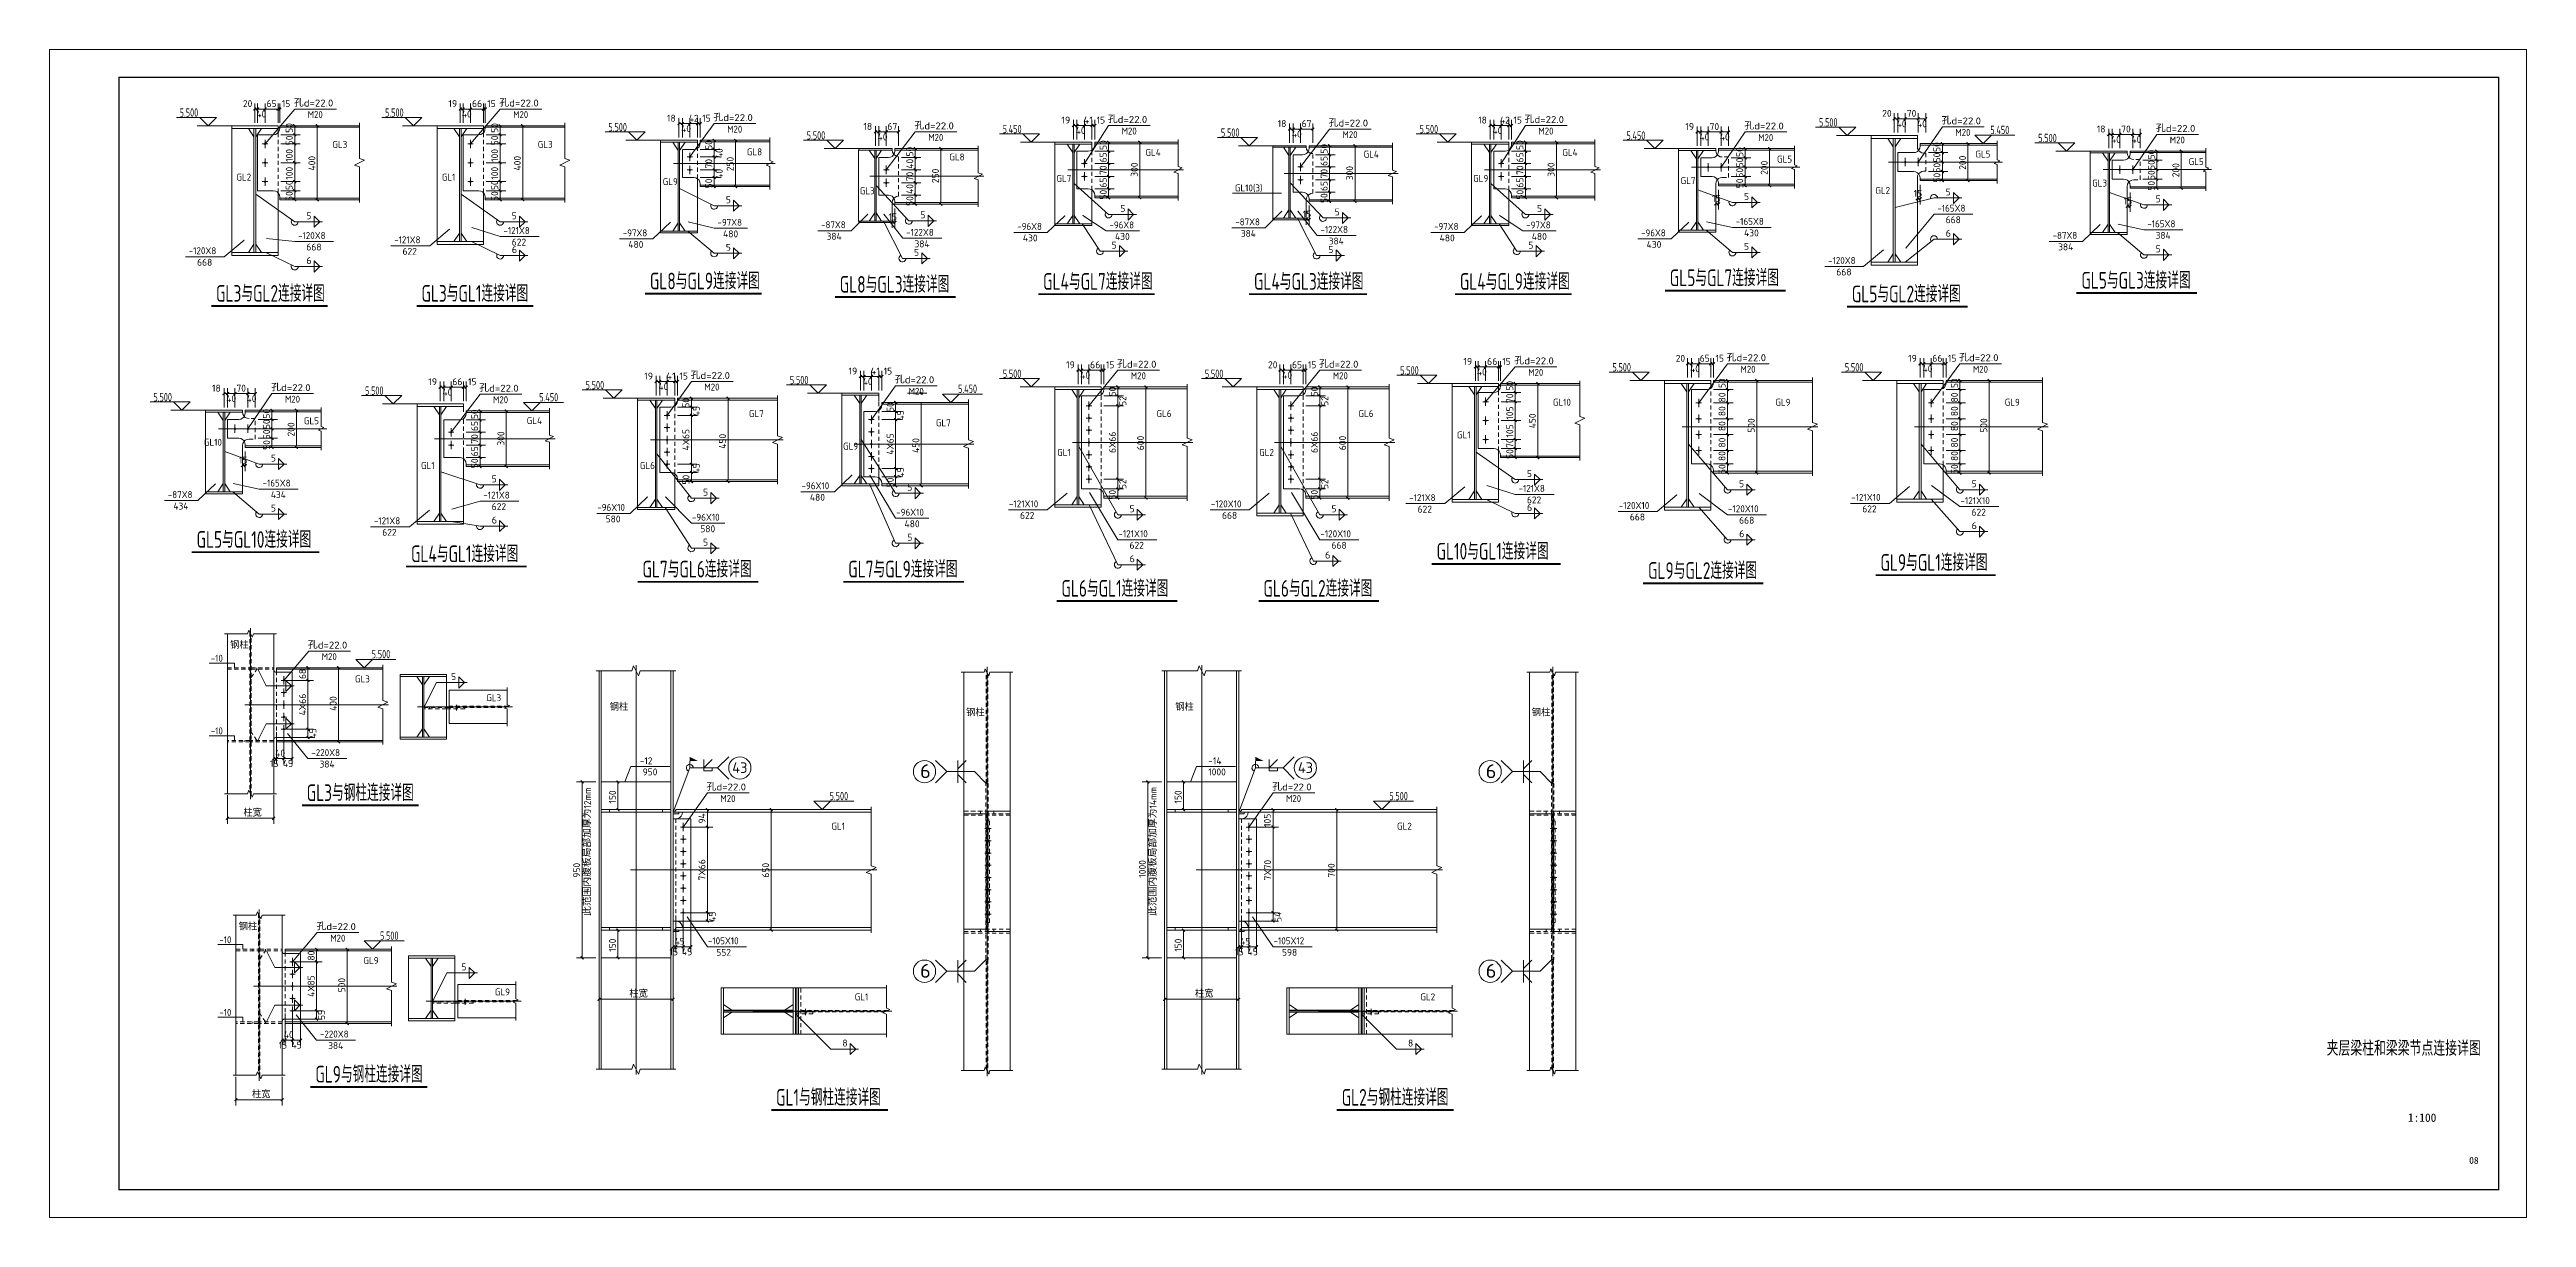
# Model space of a CAD drawing. Header units: millimetres. Extents: x 19781 to 898973, y -947928 to -267362.
# Drawn here: x 431826 to 520971, y -430549 to -388528 of the extents above; entities that cross this region are included whole.
import ezdxf
from ezdxf.enums import TextEntityAlignment as Align

# ---------------------------------------------------------------- set-up
doc = ezdxf.new("R2010")
doc.units = ezdxf.units.MM
doc.header["$LTSCALE"] = 100
doc.linetypes.add('2', pattern=[5, 1.5, -1, 1.5, -1])
doc.linetypes.add('3', pattern=[500, 300, -200])
for name, color, linetype, lineweight in [('10', 7, 'Continuous', 18), ('101', 253, 'Continuous', 18), ('BORDER', 7, 'Continuous', 18), ('PUB_DIM', 3, 'Continuous', 18), ('PUB_TEXT', 7, 'Continuous', 18), ('PUB_TITLE', 4, 'Continuous', 18), ('TK(图框线)', 45, 'Continuous', 18), ('图名下划线', 7, 'Continuous', 18), ('尺寸标注', 253, 'Continuous', 18), ('层10', 253, 'Continuous', 18), ('柱构件', 2, 'Continuous', 18), ('梁构件', 1, 'Continuous', 18), ('楼板负筋文字', 7, 'Continuous', 18), ('焊缝标注', 253, 'Continuous', 18), ('螺栓孔标注', 253, 'Continuous', 18), ('轴线__点划线', 253, 'Continuous', 18), ('钢板标注', 253, 'Continuous', 18)]:
    doc.layers.add(name, color=color, linetype=linetype, lineweight=lineweight)
doc.styles.add('-宋体', font='')
doc.styles.add('HT', font='', dxfattribs={"width": 0.8})
doc.styles.get("Standard").update_dxf_attribs({"font": 'tssdeng.shx', "bigfont": 'hztxt.shx'})
doc.styles.add('TSSD_REIN', font='tssdeng.shx', dxfattribs={"width": 0.7, "bigfont": 'hztxt.shx'})
doc.styles.get('-宋体').set_extended_font_data('宋体')
doc.styles.get('HT').set_extended_font_data('宋体')

msp = doc.modelspace()

# ---------------------------------------------------------------- texts
at = {"layer": 'PUB_DIM', "color": 2, "linetype": 'Continuous', "style": 'TSSD_REIN', "width": 0.7}
for s, p in [('5.500', (436842.79, -390794.9)), ('5.500', (444235.79, -390794.9)), ('5.500', (452273.12, -391320.9)), ('5.450', (466469.45, -391388.57)), ('5.500', (481468.45, -391388.57)), ('5.500', (495841.79, -391145.9)), ('5.450', (502016.25, -391421.57)), ('5.500', (459410.12, -391616.57)), ('5.500', (474318.12, -391514.57)), ('5.450', (488918.45, -391621.24)), ('5.500', (503731.45, -391709.24)), ('5.500', (466467.45, -400192.57)), ('5.500', (473739.12, -400192.57)), ('5.500', (480768.79, -400071.9)), ('5.500', (488407.79, -399959.24)), ('5.500', (496773.79, -399959.24)), ('5.500', (435898.45, -401035.24)), ('5.500', (443512.45, -400801.23)), ('5.450', (449792.25, -401038.9)), ('5.500', (451452.45, -400598.57)), ('5.500', (458804.45, -400418.57)), ('5.450', (464866.45, -400734.57)), ('5.500', (443754.25, -410281.28)), ('5.500', (460234.25, -415387.21)), ('5.500', (480378.25, -415387.21)), ('5.500', (444052.25, -420410.28))]:
    msp.add_text(s, height=300.24, dxfattribs=at).set_placement(p, align=Align.MIDDLE_CENTER)
at = {"layer": 'PUB_TITLE', "color": 150, "style": 'TSSD_REIN', "width": 0.8}
msp.add_text('夹层梁柱和梁梁节点连接详图', height=533.36, dxfattribs=at).set_placement((516551.68, -424731.28), align=Align.CENTER)
at = {"layer": 'TK(图框线)', "style": 'HT'}
msp.add_text('1:100', height=300.15, dxfattribs=at).set_placement((516706.57, -427107.61))
at = {"layer": 'TK(图框线)', "style": '-宋体'}
msp.add_text('08', height=250.125, dxfattribs=at).set_placement((519078.29, -428620.37), align=Align.CENTER)
at = {"layer": '尺寸标注'}
for s, width, p in [('20', 1.04, (438786, -390597.33)), ('65', 1.04, (439636, -390597.33)), ('15', 1.04, (440186, -390597.33)), ('19', 1.07151, (446179, -390597.33)), ('66', 1.07151, (447029, -390597.33)), ('15', 1.04, (447579, -390597.33)), ('40', 1.04, (439269.33, -390972.33)), ('40', 1.04, (446662.33, -390972.33)), ('18', 1.04, (454049.67, -391123.33)), ('40', 1.04, (454557, -391498.33)), ('42', 1.04, (454828.33, -391123.33)), ('15', 1.04, (455316.33, -391123.33)), ('18', 1.04, (461120, -391419)), ('67', 1.04, (461982, -391419)), ('19', 1.07152, (468246, -391191)), ('40', 1.04, (468756, -391566)), ('41', 1.21931, (469026, -391191)), ('15', 1.04, (469512.67, -391191)), ('18', 1.04, (476028, -391317)), ('67', 1.04, (476890, -391317)), ('18', 1.04, (483245, -391191)), ('40', 1.04, (483755, -391566)), ('42', 1.04, (484025, -391191)), ('15', 1.04, (484511.67, -391191)), ('19', 1.07152, (490695, -391423.67)), ('70', 1.04, (491571.67, -391423.67)), ('20', 1.04, (497785, -390948.33)), ('40', 1.04, (498301.67, -391323.33)), ('70', 1.04, (498668.33, -390948.33)), ('40', 1.04, (499035, -391323.33)), ('18', 1.04, (505508, -391511.67)), ('70', 1.04, (506384.67, -391511.67)), ('40', 1.04, (461627.33, -391794)), ('40', 1.04, (476535.33, -391692)), ('40', 1.04, (491205, -391798.67)), ('40', 1.04, (491938.33, -391798.67)), ('40', 1.04, (506018, -391886.67)), ('40', 1.04, (506751.33, -391886.67)), ('15', 1.04, (491661.67, -394010.34)), ('15', 1.04, (498918.33, -393828)), ('15', 1.04, (506474.67, -394098.34)), ('15', 1.04, (462020, -394672.33)), ('15', 1.04, (476928, -394570.33)), ('19', 1.07152, (453229, -400401)), ('41', 1.21931, (454009, -400401)), ('15', 1.04, (454495.67, -400401)), ('19', 1.07152, (460581, -400221)), ('41', 1.21931, (461361, -400221)), ('15', 1.04, (461847.67, -400221)), ('19', 1.07151, (468410.67, -399995)), ('40', 1.04, (468920.67, -400370)), ('66', 1.07152, (469274, -399995)), ('15', 1.04, (469844, -399995)), ('20', 1.04, (475679.67, -399995)), ('40', 1.04, (476189.67, -400370)), ('65', 1.04, (476543, -399995)), ('15', 1.04, (477113, -399995)), ('19', 1.07151, (482712, -399874.33)), ('40', 1.04, (483195.33, -400249.33)), ('66', 1.07151, (483562, -399874.33)), ('15', 1.04, (484112, -399874.33)), ('20', 1.04, (490351, -399761.67)), ('40', 1.04, (490867.67, -400136.67)), ('65', 1.04, (491217.67, -399761.67)), ('15', 1.04, (491784.33, -399761.67)), ('19', 1.07151, (498717, -399761.67)), ('40', 1.04, (499233.67, -400136.67)), ('66', 1.07152, (499583.67, -399761.67)), ('15', 1.04, (500150.33, -399761.67)), ('18', 1.04, (437675, -400837.67)), ('40', 1.04, (438185, -401212.67)), ('70', 1.04, (438551.67, -400837.67)), ('40', 1.04, (438918.33, -401212.67)), ('19', 1.07151, (445455.67, -400603.66)), ('40', 1.04, (445965.67, -400978.66)), ('66', 1.07152, (446319, -400603.66)), ('15', 1.04, (446889, -400603.66)), ('40', 1.04, (453739, -400776)), ('40', 1.04, (461091, -400596)), ('15', 1.04, (438641.67, -403424.34)), ('15', 1.04, (439763, -414342.71)), ('40', 1.04, (439946.33, -413967.71)), ('45', 1.04, (440226.33, -414342.71)), ('45', 1.04, (454322, -420740.3)), ('45', 1.04, (474679, -420740.3)), ('15', 1.04, (454138.67, -421115.3)), ('45', 1.04, (454588.67, -421115.3)), ('15', 1.04, (474495.67, -421115.3)), ('45', 1.04, (474945.67, -421115.3)), ('15', 1.04, (440072, -424471.71)), ('40', 1.04, (440255.33, -424096.71)), ('45', 1.04, (440535.33, -424471.71))]:
    msp.add_text(s, height=250, dxfattribs=dict(at, width=width)).set_placement(p)
for s, width, p in [('50', 1.04001, (440579.33, -391524)), ('50', 1.04001, (447972.33, -391524)), ('50', 1.04001, (440579.33, -391971.33)), ('100', 1.04, (440579.33, -392568.67)), ('50', 1.04001, (447972.33, -391971.33)), ('100', 1.04, (447972.33, -392568.67)), ('50', 1.04001, (455676.33, -392136.67)), ('40', 1.04001, (456051.33, -392436.67)), ('50', 1.04001, (462913.33, -392376.67)), ('50', 1.04001, (469872.67, -392139.67)), ('50', 1.04001, (477821.33, -392274.67)), ('50', 1.04001, (484871.67, -392139.67)), ('50', 1.04001, (492781.67, -392393.33)), ('50', 1.04001, (499878.33, -392211)), ('50', 1.04001, (507594.67, -392481.33)), ('100', 1.04, (440579.33, -393210.67)), ('400', 1.04, (441393.33, -392880.67)), ('100', 1.04, (447972.33, -393210.67)), ('400', 1.04, (448786.33, -392880.67)), ('70', 1.04001, (455676.33, -392806.67)), ('40', 1.03999, (456051.33, -393176.66)), ('250', 1.04, (456447.33, -392906.66)), ('40', 1.04001, (462913.33, -392815.67)), ('70', 1.03999, (462913.33, -393269)), ('250', 1.04, (463833, -393333.33)), ('65', 1.04001, (469872.67, -392587.67)), ('70', 1.03999, (469872.67, -393041)), ('300', 1.04, (470992, -393105.33)), ('65', 1.04001, (477821.33, -392713.67)), ('70', 1.03999, (477821.33, -393167)), ('300', 1.04, (478741, -393231.33)), ('65', 1.04001, (484871.67, -392587.67)), ('70', 1.03999, (484871.67, -393041)), ('300', 1.04, (485991, -393105.33)), ('50', 1.04001, (492781.67, -392770.33)), ('50', 1.04001, (492781.67, -393134.33)), ('200', 1.04, (493663, -393035.33)), ('50', 1.04001, (499878.33, -392588)), ('50', 1.04001, (499878.33, -392955)), ('50', 1.04001, (499878.33, -393313)), ('200', 1.04, (500800, -392853)), ('50', 1.04001, (507594.67, -392858.33)), ('50', 1.04001, (507594.67, -393222.33)), ('200', 1.04, (508476, -393123.33)), ('50', 1.04001, (440579.33, -393585)), ('50', 1.04001, (440579.33, -393977)), ('50', 1.04001, (447972.33, -393585)), ('50', 1.04001, (447972.33, -393977)), ('50', 1.04001, (455676.33, -393520.67)), ('40', 1.03999, (462913.33, -393722.33)), ('50', 1.04001, (462913.33, -394151.67)), ('65', 1.03999, (469872.67, -393494.33)), ('50', 1.04001, (469872.67, -393923.67)), ('65', 1.03999, (477821.33, -393620.33)), ('50', 1.04001, (477821.33, -394049.67)), ('65', 1.03999, (484871.67, -393494.33)), ('50', 1.04001, (484871.67, -393923.67)), ('50', 1.04001, (492781.67, -393516.33)), ('50', 1.04001, (507594.67, -393604.33)), ('50', 1.04001, (454855.67, -401414.33)), ('50', 1.04001, (470204, -401008.34)), ('52', 1.03999, (470579, -401348.33)), ('50', 1.04001, (477473, -401008.34)), ('52', 1.03999, (477848, -401348.33)), ('50', 1.04001, (484505.33, -400801)), ('70', 1.04001, (484505.33, -401248.33)), ('80', 1.04001, (492144.33, -401225)), ('50', 1.04001, (492144.33, -400709)), ('80', 1.04001, (500510.33, -401225)), ('50', 1.04001, (500510.33, -400709)), ('50', 1.04001, (439761.67, -401807.33)), ('50', 1.04001, (439761.67, -402184.33)), ('200', 1.04, (440643, -402449.33)), ('50', 1.04001, (447249, -401824.33)), ('65', 1.04001, (447249, -402255.33)), ('45', 1.03999, (455230.67, -401724.33)), ('50', 1.04001, (462207.67, -401567.67)), ('45', 1.03999, (462582.67, -401877.66)), ('105', 1.04, (484505.33, -401845.67)), ('105', 1.04, (484505.33, -402487.67)), ('450', 1.04, (485319.33, -402157.67)), ('80', 1.04001, (492144.33, -401719.67)), ('80', 1.04001, (492144.33, -402258.67)), ('500', 1.04, (493197.33, -402315.67)), ('80', 1.04001, (500510.33, -401719.67)), ('80', 1.04001, (500510.33, -402258.67)), ('500', 1.04, (501563.33, -402315.67)), ('50', 1.04001, (439761.67, -402548.33)), ('50', 1.04001, (439761.67, -402930.33)), ('70', 1.03999, (447249, -402708.66)), ('65', 1.03999, (447249, -403162)), ('300', 1.04, (448195, -402779.33)), ('4X65', 1.03999, (454855.67, -402951)), ('450', 1.04, (456174, -402889.66)), ('4X65', 1.03999, (462207.67, -403104.33)), ('450', 1.04, (463131, -403043)), ('6X66', 1.05424, (470204, -403045)), ('600', 1.04, (471216, -402942.66)), ('6X66', 1.05424, (477473, -403045)), ('600', 1.04, (478485, -402942.66)), ('70', 1.04001, (484505.33, -402862)), ('50', 1.04001, (484505.33, -403254)), ('80', 1.04001, (492144.33, -402847.67)), ('80', 1.04001, (500510.33, -402847.67)), ('50', 1.04001, (447249, -403589.33)), ('45', 1.03999, (455230.67, -403777.66)), ('45', 1.03999, (462582.67, -403931)), ('80', 1.04001, (492144.33, -403331.67)), ('50', 1.04001, (492144.33, -403801)), ('80', 1.04001, (500510.33, -403331.67)), ('50', 1.04001, (500510.33, -403801)), ('50', 1.04001, (454855.67, -404178.33)), ('50', 1.04001, (462207.67, -404278.67)), ('50', 1.04001, (470204, -404720.67)), ('52', 1.04001, (470579, -404341.67)), ('50', 1.04001, (477473, -404720.67)), ('52', 1.04001, (477848, -404341.67)), ('68', 1.03999, (441056.33, -411177.7)), ('4X66', 1.05424, (441056.33, -412484.37)), ('400', 1.04, (442159.16, -412321.71)), ('45', 1.04001, (441431.33, -413314.37)), ('150', 1.03999, (452212, -415656.97)), ('150', 1.03999, (472569, -415656.97)), ('此范围内腹板局部加厚为12mm', 1.03999, (451311, -419697.64)), ('94', 1.01029, (455432, -416370.31)), ('此范围内腹板局部加厚为14mm', 1.03999, (471668, -419697.64)), ('105', 1.04, (475780, -416497.64)), ('950', 1.03999, (450923, -418323.64)), ('7X66', 1.05425, (455432, -418423.64)), ('650', 1.04, (457726, -418320.64)), ('1000', 1.03999, (471280, -418323.64)), ('7X70', 1.04, (475789, -418423.64)), ('700', 1.04, (478083, -418320.64)), ('45', 1.03999, (455807, -419913.64)), ('54', 1.01027, (476164, -419913.64)), ('150', 1.03999, (452212, -420990.3)), ('150', 1.03999, (472569, -420990.3)), ('80', 1.03999, (441365.33, -421306.7)), ('4X85', 1.03999, (441365.33, -422613.37)), ('500', 1.04, (442468.16, -422450.71)), ('55', 1.04001, (441740.33, -423443.37))]:
    msp.add_text(s, height=250, rotation=90, dxfattribs=dict(at, width=width)).set_placement(p)
at = {"layer": '楼板负筋文字', "style": 'TSSD_REIN', "width": 0.7}
for s, p in [('GL8与GL9连接详图', (453431.19, -397155.41)), ('GL8与GL3连接详图', (460265.19, -397274.41)), ('GL4与GL7连接详图', (467584.19, -397172.41)), ('GL4与GL3连接详图', (475173.19, -397172.41)), ('GL4与GL9连接详图', (482583.19, -397172.41)), ('GL5与GL7连接详图', (490137.19, -397041.41)), ('GL5与GL3连接详图', (504950.19, -397129.41)), ('GL3与GL2连接详图', (437818.19, -397601.41)), ('GL3与GL1连接详图', (445211.19, -397601.41)), ('GL5与GL2连接详图', (496689.19, -397620.41)), ('GL5与GL10连接详图', (437117.19, -406455.41)), ('GL4与GL1连接详图', (444835.19, -406971.41)), ('GL10与GL1连接详图', (481744.19, -406878.41)), ('GL7与GL6连接详图', (453165.19, -407522.41)), ('GL7与GL9连接详图', (460571.19, -407522.41)), ('GL9与GL2连接详图', (489355.19, -407573.41)), ('GL9与GL1连接详图', (497721.19, -407282.41)), ('GL6与GL1连接详图', (468243.19, -408214.41)), ('GL6与GL2连接详图', (475512.19, -408214.41)), ('GL3与钢柱连接详图', (441082.19, -415566.41)), ('GL9与钢柱连接详图', (441391.19, -425695.41)), ('GL1与钢柱连接详图', (457973.19, -426526.41)), ('GL2与钢柱连接详图', (478330.19, -426526.41))]:
    msp.add_text(s, height=600, dxfattribs=at).set_placement(p)
at = {"layer": '焊缝标注'}
for s, height, width, p in [('5', 250, 1.04, (456166.33, -394056)), ('5', 250, 1.04, (492811.67, -393937)), ('5', 250, 1.04, (500068.33, -393777.67)), ('5', 250, 1.04, (507624.67, -394025)), ('5', 250, 1.04, (441069.33, -394633)), ('5', 250, 1.04, (448462.33, -394633)), ('5', 250, 1.04, (463170, -394599)), ('5', 250, 1.04, (470362.67, -394371)), ('5', 250, 1.04, (478078, -394497)), ('5', 250, 1.04, (485361.67, -394371)), ('6', 250, 1.12, (448462.33, -395851)), ('5', 250, 1.04, (456166.33, -395770)), ('5', 250, 1.04, (462941.63, -395951.61)), ('5', 250, 1.04, (470052.63, -395690.66)), ('5', 250, 1.04, (477849.63, -395849.61)), ('5', 250, 1.04, (485051.63, -395690.66)), ('5', 250, 1.04, (492811.67, -395737)), ('6', 250, 1.12, (500068.33, -395261.67)), ('5', 250, 1.04, (507624.67, -395825)), ('6', 250, 1.12, (441069.33, -396244)), ('5', 250, 1.04, (439791.67, -403351)), ('5', 250, 1.04, (484995.33, -403910)), ('5', 250, 1.04, (447739, -404099.66)), ('5', 250, 1.04, (455345.67, -404581)), ('5', 250, 1.04, (462697.67, -404401)), ('5', 250, 1.04, (492634.33, -404275)), ('5', 250, 1.04, (501000.33, -404275)), ('5', 250, 1.04, (439791.67, -405151)), ('6', 250, 1.12, (447739, -405583.66)), ('5', 250, 1.04, (470694, -405175)), ('5', 250, 1.04, (477963, -405175)), ('6', 250, 1.12, (484995.33, -405128)), ('6', 250, 1.12, (501000.33, -405784)), ('5', 250, 1.04, (455345.67, -406381)), ('5', 250, 1.04, (462697.67, -406201)), ('6', 250, 1.12, (492634.33, -406075)), ('6', 250, 1.12, (470694, -406975)), ('6', 250, 1.12, (477730.6, -406842.05)), ('5', 250, 1.04, (446279.18, -411212)), ('43', 380, 1.04, (456395.07, -414555.57)), ('6', 500, 1.12, (463156.25, -414742.71)), ('43', 380, 1.04, (476752.07, -414555.57)), ('6', 500, 1.12, (483513.25, -414742.71)), ('5', 250, 1.04, (446649.18, -421661)), ('6', 500, 1.12, (463156.25, -421924.57)), ('6', 500, 1.12, (483513.25, -421924.57)), ('8', 250, 1.04, (460361.46, -424401.29)), ('8', 250, 1.04, (480718.46, -424401.29))]:
    msp.add_text(s, height=height, dxfattribs=dict(at, width=width)).set_placement(p)
at = {"layer": '螺栓孔标注'}
for s, width, p in [('孔d=22.0', 1.18637, (440619.33, -390577.33)), ('孔d=22.0', 1.18637, (448012.33, -390577.33)), ('M20', 0.968275, (441119.33, -390992.33)), ('M20', 0.968275, (448512.33, -390992.33)), ('孔d=22.0', 1.18637, (455716.33, -391103.33)), ('M20', 0.968276, (456216.33, -391518.33)), ('孔d=22.0', 1.18637, (462953.33, -391399)), ('孔d=22.0', 1.18637, (469912.67, -391171)), ('M20', 0.968276, (470412.67, -391586)), ('孔d=22.0', 1.18637, (477861.33, -391297)), ('孔d=22.0', 1.18637, (484911.67, -391171)), ('M20', 0.968276, (485411.67, -391586)), ('孔d=22.0', 1.18637, (492821.67, -391403.67)), ('孔d=22.0', 1.18637, (499918.33, -391221.33)), ('孔d=22.0', 1.18637, (507634.67, -391491.67)), ('M20', 0.968276, (463453.33, -391814)), ('M20', 0.968276, (478361.33, -391712)), ('M20', 0.968276, (493321.67, -391818.67)), ('M20', 0.968275, (500418.33, -391636.33)), ('M20', 0.968276, (508134.67, -391906.67)), ('孔d=22.0', 1.18637, (454895.67, -400381)), ('孔d=22.0', 1.18637, (470244, -399975)), ('M20', 0.968275, (470744, -400390)), ('孔d=22.0', 1.18637, (477513, -399975)), ('M20', 0.968275, (478013, -400390)), ('孔d=22.0', 1.18637, (484545.33, -399854.33)), ('M20', 0.968275, (485045.33, -400269.33)), ('孔d=22.0', 1.18637, (492184.33, -399741.67)), ('M20', 0.968275, (492684.33, -400156.67)), ('孔d=22.0', 1.18637, (500550.33, -399741.67)), ('M20', 0.968275, (501050.33, -400156.67)), ('孔d=22.0', 1.18637, (439801.67, -400817.67)), ('M20', 0.968276, (440301.67, -401232.67)), ('孔d=22.0', 1.18637, (447289, -400838.66)), ('M20', 0.968275, (447789, -401253.66)), ('M20', 0.968276, (455395.67, -400796)), ('孔d=22.0', 1.18637, (462247.67, -400534.33)), ('M20', 0.968276, (462747.67, -400949.33)), ('孔d=22.0', 1.18637, (441123, -410081.04)), ('M20', 0.968276, (441623, -410496.04)), ('孔d=22.0', 1.18637, (455472, -415186.97)), ('M20', 0.968278, (455972, -415601.97)), ('孔d=22.0', 1.18637, (475829, -415186.97)), ('M20', 0.968278, (476329, -415601.97)), ('孔d=22.0', 1.18637, (441432, -420210.04)), ('M20', 0.968276, (441932, -420625.04))]:
    msp.add_text(s, height=250, dxfattribs=dict(at, width=width)).set_placement(p)
at = {"layer": '钢板标注'}
for s, width, p in [('GL3', 0.988, (442005.33, -392066)), ('GL3', 0.988, (449398.33, -392066)), ('GL8', 0.988, (456923.33, -392336)), ('GL4', 0.988, (471271.33, -392353)), ('GL4', 0.988, (479119.33, -392417)), ('GL4', 0.988, (486270.33, -392353)), ('GL5', 0.988, (501137.33, -392412.66)), ('GL2', 0.988, (438551.33, -393243)), ('GL1', 0.988, (445944.33, -393243)), ('GL8', 0.988, (464211.33, -392519)), ('GL7', 0.988, (468064.33, -393289)), ('GL9', 0.988, (483063.33, -393289)), ('GL7', 0.988, (490528.33, -393369)), ('GL5', 0.988, (494000.33, -392595)), ('GL5', 0.988, (508813.33, -392683)), ('GL9', 0.988, (453896.33, -393406)), ('GL3', 0.988, (460987.33, -393735)), ('GL10(3)', 0.988, (474487.33, -393633)), ('GL2', 0.988, (497535.33, -393720)), ('GL3', 0.988, (505341.33, -393457)), ('-97X8', 0.9776, (455866.33, -394870)), ('-87X8', 0.9776, (459594, -394956.33)), ('-96X8', 0.9776, (466656, -395017.67)), ('-96X8', 0.9776, (469972, -394964)), ('-87X8', 0.9776, (474502, -394854.33)), ('-122X8', 0.988, (477565.68, -395127.43)), ('-97X8', 0.9776, (481655, -395017.67)), ('-97X8', 0.9776, (484971, -394964)), ('-165X8', 0.988, (492511.67, -394837)), ('-165X8', 0.988, (499768.33, -394361.67)), ('668', 1.04, (500068.33, -394776.67)), ('-165X8', 0.988, (507324.67, -394925)), ('-120X8', 0.988, (436836, -395892)), ('-120X8', 0.988, (440769.33, -395344)), ('668', 1.04, (441069.33, -395759)), ('-121X8', 0.988, (444229, -395499)), ('622', 1.04, (444529, -395914)), ('-121X8', 0.988, (448162.33, -395166)), ('622', 1.04, (448462.33, -395581)), ('-97X8', 0.9776, (452457, -395250)), ('480', 1.04, (452657, -395665)), ('480', 1.04, (456066.33, -395285)), ('384', 1.02109, (459794, -395371.34)), ('-122X8', 0.988, (462657.68, -395229.43)), ('384', 1.02109, (462957.68, -395644.43)), ('430', 1.04, (466856, -395432.67)), ('430', 1.04, (470172, -395379)), ('384', 1.02109, (474702, -395269.34)), ('384', 1.02109, (477865.68, -395542.43)), ('480', 1.04, (481855, -395432.67)), ('480', 1.04, (485171, -395379)), ('-96X8', 0.9776, (489105, -395250.33)), ('430', 1.04, (489305, -395665.34)), ('430', 1.04, (492811.67, -395252)), ('-87X8', 0.9776, (503918, -395338.33)), ('384', 1.02109, (504118, -395753.34)), ('384', 1.02109, (507624.67, -395340)), ('668', 1.04, (437136, -396307)), ('-120X8', 0.988, (495835, -396243)), ('668', 1.04, (496135, -396658)), ('GL10', 0.988, (485931.33, -401343)), ('GL9', 0.988, (493939.33, -401343)), ('GL9', 0.988, (502194.33, -401343)), ('GL5', 0.988, (440980.33, -402009)), ('GL4', 0.988, (449001.33, -402004.66)), ('GL7', 0.988, (456995.33, -401749.66)), ('GL7', 0.988, (463726.33, -402082.99)), ('GL6', 0.988, (471667.33, -401749.66)), ('GL6', 0.988, (478936.33, -401749.66)), ('GL10', 0.988, (437381.33, -402783)), ('GL9', 0.988, (460386.33, -402923.66)), ('GL1', 0.988, (468092.33, -403148.66)), ('GL2', 0.988, (475361.33, -403148.66)), ('GL1', 0.988, (482477.33, -402520)), ('GL1', 0.988, (445197.33, -403618.66)), ('GL6', 0.988, (453072.33, -403618.66)), ('-87X8', 0.9776, (436085, -404664.33)), ('-165X8', 0.988, (439491.67, -404251)), ('434', 1.02109, (439791.67, -404666)), ('-121X8', 0.988, (447439, -404683.66)), ('-96X10', 0.988, (458891, -404347.66)), ('480', 1.04, (459191, -404762.67)), ('-121X8', 0.988, (480762, -404776)), ('-121X8', 0.988, (484695.33, -404443)), ('622', 1.04, (484995.33, -404858)), ('-121X10', 0.995429, (496667, -404765.33)), ('-121X10', 0.995429, (500600.33, -404884)), ('434', 1.02109, (436285, -405079.34)), ('-121X8', 0.988, (443499, -405609)), ('622', 1.04, (447739, -405098.66)), ('-96X10', 0.988, (451539, -405127.66)), ('580', 1.04, (451839, -405542.67)), ('-96X10', 0.988, (454945.67, -405481)), ('-96X10', 0.988, (462297.67, -405301)), ('480', 1.04, (462597.67, -405716)), ('-121X10', 0.995429, (466354, -405000.33)), ('622', 1.04, (466754, -405415.34)), ('-120X10', 0.995429, (473623, -405000.33)), ('668', 1.04, (474023, -405415.34)), ('622', 1.04, (481062, -405191)), ('-120X10', 0.995429, (488301, -405056.33)), ('668', 1.04, (488701, -405471.34)), ('-120X10', 0.995429, (492234.33, -405175)), ('668', 1.04, (492634.33, -405590)), ('622', 1.04, (497067, -405180.34)), ('622', 1.04, (501000.33, -405299)), ('622', 1.04, (443799, -406024)), ('580', 1.04, (455245.67, -405896)), ('-121X10', 0.995429, (470294, -406075)), ('622', 1.04, (470694, -406490)), ('-120X10', 0.995429, (477563, -406075)), ('668', 1.04, (477963, -406490)), ('钢柱', 0.988, (438324.49, -410084.66)), ('-10', 0.988, (437625.15, -410554)), ('GL3', 0.988, (442817.49, -411299.66)), ('GL3', 0.988, (447544.33, -411973.83)), ('钢柱', 0.988, (451985.49, -412312.66)), ('钢柱', 0.988, (464814.49, -412513.66)), ('钢柱', 0.988, (472342.49, -412312.66)), ('钢柱', 0.988, (485171.49, -412513.66)), ('-10', 0.988, (437625.15, -413167.33)), ('-220X8', 0.988, (441246.33, -413947.7)), ('384', 1.02109, (441546.33, -414362.71)), ('-12', 1.04, (453066.47, -414244.08)), ('950', 1.04, (453170.47, -414644.08)), ('1000', 1.04, (473527.47, -414644.08)), ('-14', 1.04, (473527.47, -414244.08)), ('柱宽', 0.988, (438802.49, -416118.66)), ('GL1', 0.988, (459965.33, -416597.66)), ('GL2', 0.988, (480322.33, -416597.66)), ('-10', 0.988, (437934.15, -420683)), ('钢柱', 0.988, (438633.49, -420213.66)), ('-105X10', 0.988, (455522, -420720.31)), ('-105X12', 0.988, (475879, -420720.31)), ('GL9', 0.988, (443126.49, -421428.66)), ('552', 1.04, (455822, -421135.3)), ('598', 1.04, (476179, -421135.3)), ('GL9', 0.988, (447853.33, -422559.83)), ('柱宽', 0.988, (452693.16, -422630.62)), ('GL1', 0.988, (460806.33, -422739.66)), ('柱宽', 0.988, (473050.16, -422630.62)), ('GL2', 0.988, (481163.33, -422739.66)), ('-10', 0.988, (437934.15, -423296.33)), ('-220X8', 0.988, (441555.33, -424076.7)), ('384', 1.02109, (441855.33, -424491.71)), ('柱宽', 0.988, (439111.49, -426247.66))]:
    msp.add_text(s, height=250, dxfattribs=dict(at, width=width)).set_placement(p)

# ---------------------------------------------------------------- hatches: boundary and pattern name
at = {"layer": '10'}
for points in [[(454870.33, -392328.33), (454820.33, -392393.33), (454870.33, -392458.33), (454920.33, -392393.33)], [(454870.33, -392795), (454820.33, -392860), (454870.33, -392925), (454920.33, -392860)], [(461940.67, -392790.67), (461890.67, -392855.67), (461940.67, -392920.67), (461990.67, -392855.67)], [(469069.33, -392562.67), (469019.33, -392627.67), (469069.33, -392692.67), (469119.33, -392627.67)], [(469069.33, -393029.34), (469019.33, -393094.33), (469069.33, -393159.33), (469119.33, -393094.33)], [(476848.67, -392688.67), (476798.67, -392753.67), (476848.67, -392818.67), (476898.67, -392753.67)], [(484068.33, -392562.67), (484018.33, -392627.67), (484068.33, -392692.67), (484118.33, -392627.67)], [(484068.33, -393029.34), (484018.33, -393094.33), (484068.33, -393159.33), (484118.33, -393094.33)], [(491518.33, -392695.33), (491468.33, -392760.34), (491518.33, -392825.33), (491568.33, -392760.34)], [(491985, -392695.33), (491935, -392760.34), (491985, -392825.33), (492035, -392760.34)], [(498615, -392513), (498565, -392578), (498615, -392643), (498665, -392578)], [(499081.67, -392513), (499031.67, -392578), (499081.67, -392643), (499131.67, -392578)], [(506331.33, -392783.33), (506281.33, -392848.34), (506331.33, -392913.33), (506381.33, -392848.34)], [(506798, -392783.33), (506748, -392848.34), (506798, -392913.33), (506848, -392848.34)], [(461940.67, -393257.33), (461890.67, -393322.33), (461940.67, -393387.33), (461990.67, -393322.33)], [(476848.67, -393155.33), (476798.67, -393220.33), (476848.67, -393285.33), (476898.67, -393220.33)], [(454052.33, -401626), (454002.33, -401691), (454052.33, -401756), (454102.33, -401691)], [(461404.33, -401779.33), (461354.33, -401844.33), (461404.33, -401909.33), (461454.33, -401844.33)], [(469234, -401280), (469184, -401345), (469234, -401410), (469284, -401345)], [(469234, -401720), (469184, -401785), (469234, -401850), (469284, -401785)], [(476503, -401280), (476453, -401345), (476503, -401410), (476553, -401345)], [(476503, -401720), (476453, -401785), (476503, -401850), (476553, -401785)], [(491181, -401175.34), (491131, -401240.34), (491181, -401305.33), (491231, -401240.34)], [(491181, -401747.34), (491131, -401812.34), (491181, -401877.33), (491231, -401812.34)], [(499547, -401175.34), (499497, -401240.34), (499547, -401305.33), (499597, -401240.34)], [(499547, -401747.34), (499497, -401812.34), (499547, -401877.33), (499597, -401812.34)], [(438498.33, -402109.33), (438448.33, -402174.34), (438498.33, -402239.33), (438548.33, -402174.34)], [(438965, -402109.33), (438915, -402174.34), (438965, -402239.33), (439015, -402174.34)], [(446279, -402230.33), (446229, -402295.33), (446279, -402360.33), (446329, -402295.33)], [(446279, -402697), (446229, -402762), (446279, -402827), (446329, -402762)], [(454052.33, -402066), (454002.33, -402131), (454052.33, -402196), (454102.33, -402131)], [(454052.33, -402506), (454002.33, -402571), (454052.33, -402636), (454102.33, -402571)], [(461404.33, -402219.33), (461354.33, -402284.33), (461404.33, -402349.33), (461454.33, -402284.33)], [(461404.33, -402659.33), (461354.33, -402724.33), (461404.33, -402789.33), (461454.33, -402724.33)], [(469234, -402160), (469184, -402225), (469234, -402290), (469284, -402225)], [(469234, -402600), (469184, -402665), (469234, -402730), (469284, -402665)], [(476503, -402160), (476453, -402225), (476503, -402290), (476553, -402225)], [(476503, -402600), (476453, -402665), (476503, -402730), (476553, -402665)], [(491181, -402449.34), (491131, -402384.34), (491181, -402319.34), (491231, -402384.34)], [(491181, -403021.34), (491131, -402956.34), (491181, -402891.34), (491231, -402956.34)], [(499547, -402449.34), (499497, -402384.34), (499547, -402319.34), (499597, -402384.34)], [(499547, -403021.34), (499497, -402956.34), (499547, -402891.34), (499597, -402956.34)], [(454052.33, -402946), (454002.33, -403011), (454052.33, -403076), (454102.33, -403011)], [(454052.33, -403386), (454002.33, -403451), (454052.33, -403516), (454102.33, -403451)], [(461404.33, -403099.33), (461354.33, -403164.33), (461404.33, -403229.33), (461454.33, -403164.33)], [(461404.33, -403539.33), (461354.33, -403604.33), (461404.33, -403669.33), (461454.33, -403604.33)], [(469234, -403040), (469184, -403105), (469234, -403170), (469284, -403105)], [(469234, -403480), (469184, -403545), (469234, -403610), (469284, -403545)], [(476503, -403040), (476453, -403105), (476503, -403170), (476553, -403105)], [(476503, -403480), (476453, -403545), (476503, -403610), (476553, -403545)], [(469234, -403920), (469184, -403985), (469234, -404050), (469284, -403985)], [(476503, -403920), (476453, -403985), (476503, -404050), (476553, -403985)], [(440259.67, -411159.37), (440209.67, -411224.37), (440259.67, -411289.37), (440309.67, -411224.37)], [(440259.67, -411599.37), (440209.67, -411664.37), (440259.67, -411729.37), (440309.67, -411664.37)], [(440259.67, -412039.37), (440209.67, -412104.37), (440259.67, -412169.37), (440309.67, -412104.37)], [(440259.67, -412479.37), (440209.67, -412544.37), (440259.67, -412609.37), (440309.67, -412544.37)], [(440259.67, -412919.37), (440209.67, -412984.37), (440259.67, -413049.37), (440309.67, -412984.37)], [(454635.33, -416438.64), (454585.33, -416503.64), (454635.33, -416568.64), (454685.33, -416503.64)], [(454635.33, -416878.64), (454585.33, -416943.64), (454635.33, -417008.64), (454685.33, -416943.64)], [(474992.33, -416438.64), (474942.33, -416503.64), (474992.33, -416568.64), (475042.33, -416503.64)], [(474992.33, -416878.64), (474942.33, -416943.64), (474992.33, -417008.64), (475042.33, -416943.64)], [(454635.33, -417318.64), (454585.33, -417383.64), (454635.33, -417448.64), (454685.33, -417383.64)], [(454635.33, -417758.64), (454585.33, -417823.64), (454635.33, -417888.64), (454685.33, -417823.64)], [(474992.33, -417318.64), (474942.33, -417383.64), (474992.33, -417448.64), (475042.33, -417383.64)], [(474992.33, -417758.64), (474942.33, -417823.64), (474992.33, -417888.64), (475042.33, -417823.64)], [(454635.33, -418198.64), (454585.33, -418263.64), (454635.33, -418328.64), (454685.33, -418263.64)], [(454635.33, -418638.64), (454585.33, -418703.64), (454635.33, -418768.64), (454685.33, -418703.64)], [(474992.33, -418198.64), (474942.33, -418263.64), (474992.33, -418328.64), (475042.33, -418263.64)], [(474992.33, -418638.64), (474942.33, -418703.64), (474992.33, -418768.64), (475042.33, -418703.64)], [(454635.33, -419078.64), (454585.33, -419143.64), (454635.33, -419208.64), (454685.33, -419143.64)], [(454635.33, -419518.64), (454585.33, -419583.64), (454635.33, -419648.64), (454685.33, -419583.64)], [(474992.33, -419078.64), (474942.33, -419143.64), (474992.33, -419208.64), (475042.33, -419143.64)], [(474992.33, -419518.64), (474942.33, -419583.64), (474992.33, -419648.64), (475042.33, -419583.64)], [(440568.67, -421288.37), (440518.67, -421353.37), (440568.67, -421418.37), (440618.67, -421353.37)], [(440568.67, -421728.37), (440518.67, -421793.37), (440568.67, -421858.37), (440618.67, -421793.37)], [(440568.67, -422168.37), (440518.67, -422233.37), (440568.67, -422298.37), (440618.67, -422233.37)], [(440568.67, -422608.37), (440518.67, -422673.37), (440568.67, -422738.37), (440618.67, -422673.37)], [(440568.67, -423048.37), (440518.67, -423113.37), (440568.67, -423178.37), (440618.67, -423113.37)]]:
    msp.add_hatch(color=256, dxfattribs=at).paths.add_polyline_path(points, flags=0)
at = {"layer": '层10'}
for points in [[(439582.67, -391855.66), (439532.67, -391920.66), (439582.67, -391985.66), (439632.67, -391920.66)], [(446975.67, -391855.66), (446925.67, -391920.66), (446975.67, -391985.66), (447025.67, -391920.66)], [(439582.67, -392535.66), (439532.67, -392600.66), (439582.67, -392665.67), (439632.67, -392600.66)], [(446975.67, -392535.66), (446925.67, -392600.66), (446975.67, -392665.67), (447025.67, -392600.66)], [(439582.67, -393215.67), (439532.67, -393280.67), (439582.67, -393345.67), (439632.67, -393280.67)], [(446975.67, -393215.67), (446925.67, -393280.67), (446975.67, -393345.67), (447025.67, -393280.67)], [(483508.67, -401132.66), (483458.67, -401197.66), (483508.67, -401262.66), (483558.67, -401197.66)], [(483508.67, -401812.66), (483458.67, -401877.66), (483508.67, -401942.67), (483558.67, -401877.66)], [(483508.67, -402492.67), (483458.67, -402557.67), (483508.67, -402622.67), (483558.67, -402557.67)]]:
    msp.add_hatch(color=256, dxfattribs=at).paths.add_polyline_path(points, flags=0)
at = {"layer": '焊缝标注'}
for points in [[(439249.33, -393736.33), (439322.43, -393806.2), (439339.72, -393781.68)], [(446642.33, -393736.33), (446715.43, -393806.2), (446732.72, -393781.68)], [(454503.67, -393532.66), (454586.7, -393590.37), (454599.98, -393563.47)], [(461574, -393422.33), (461631.05, -393505.82), (461653.03, -393485.41)], [(468702.67, -393347.66), (468767.05, -393425.64), (468787.1, -393403.32)], [(476482, -393320.33), (476539.05, -393403.82), (476561.03, -393383.41)], [(483701.67, -393347.66), (483766.05, -393425.64), (483786.1, -393403.32)], [(491151.67, -393580.33), (491240.67, -393628.34), (491250.83, -393600.11)], [(505964.67, -393668.33), (506053.67, -393716.34), (506063.83, -393688.11)], [(461838, -394702.34), (461870.1, -394798.22), (461896.82, -394784.58)], [(468996, -394794.33), (469037.63, -394886.49), (469062.83, -394870.22)], [(476746, -394600.34), (476778.1, -394696.22), (476804.82, -394682.58)], [(483995, -394794.33), (484036.63, -394886.49), (484061.83, -394870.22)], [(498248.33, -394214.33), (498349.01, -394204.86), (498341.8, -394175.74)], [(447009, -395434.33), (447092.18, -395491.82), (447105.39, -395464.89)], [(454801, -395060), (454867.64, -395136.05), (454887.02, -395113.15)], [(491445, -395027), (491511.7, -395103.01), (491531.06, -395080.09)], [(506258, -395115), (506324.7, -395191.01), (506344.06, -395168.09)], [(439616, -395827.33), (439699.18, -395884.82), (439712.39, -395857.89)], [(498615, -396178.33), (498702.46, -396127.57), (498683.72, -396104.15)], [(461037.67, -402557.67), (461079.03, -402649.94), (461104.28, -402633.74)], [(468867.33, -402805), (468903.95, -402899.25), (468929.99, -402884.37)], [(476136.33, -402805), (476172.95, -402899.25), (476198.99, -402884.37)], [(490814.33, -402725), (490867.85, -402810.8), (490890.67, -402791.32)], [(499180.33, -402725), (499233.85, -402810.8), (499256.67, -402791.32)], [(438131.67, -402994.33), (438220.67, -403042.34), (438230.83, -403014.11)], [(445912.33, -403716.33), (446002.33, -403762.44), (446011.9, -403734.01)], [(453685.67, -403071), (453735.07, -403159.23), (453758.78, -403140.85)], [(483175.33, -403013.33), (483248.43, -403083.2), (483265.72, -403058.68)], [(438425, -404441), (438491.7, -404517.01), (438511.06, -404494.09)], [(461331, -404157.67), (461357.85, -404255.15), (461385.27, -404242.99)], [(483542, -404711.33), (483625.18, -404768.82), (483638.39, -404741.89)], [(499547, -404700.67), (499601.83, -404785.63), (499624.35, -404765.8)], [(446289, -405513.67), (446385.51, -405543.84), (446390.12, -405514.19)], [(453979, -405004.33), (454020.63, -405096.49), (454045.83, -405080.22)], [(469244, -404905), (469273.5, -405001.72), (469300.58, -404988.8)], [(476488, -405207), (476517.5, -405303.72), (476544.58, -405290.8)], [(491181, -404991.67), (491235.83, -405076.63), (491258.35, -405056.8)], [(439328.33, -410824.37), (439359.64, -410920.53), (439386.47, -410907.1)], [(445300.18, -412201), (445358.32, -412118.27), (445331.48, -412104.85)], [(439328.33, -413384.37), (439386.47, -413301.64), (439359.64, -413288.22)], [(454868.67, -414126.97), (455168.67, -414126.97), (454868.67, -413976.97)], [(475225.67, -414126.97), (475525.67, -414126.97), (475225.67, -413976.97)], [(465540.51, -414931.97), (465480.41, -414850.65), (465459.19, -414871.87)], [(485897.51, -414931.97), (485837.41, -414850.65), (485816.19, -414871.87)], [(454268.67, -415970.31), (454317.95, -415882.01), (454289.87, -415871.44)], [(474625.67, -415970.31), (474674.95, -415882.01), (474646.87, -415871.44)], [(439637.33, -420953.37), (439668.64, -421049.53), (439695.47, -421036.1)], [(465540.51, -421265.3), (465459.19, -421325.41), (465480.41, -421346.62)], [(485897.51, -421265.3), (485816.19, -421325.41), (485837.41, -421346.62)], [(439637.33, -423513.37), (439695.47, -423430.64), (439668.64, -423417.22)], [(445609.18, -422787), (445667.32, -422704.27), (445640.48, -422690.85)], [(458668.67, -423218.5), (458728.77, -423299.82), (458749.98, -423278.6)], [(479025.67, -423218.5), (479085.77, -423299.82), (479106.98, -423278.6)]]:
    msp.add_hatch(color=256, dxfattribs=at).paths.add_polyline_path(points, flags=0)

# ---------------------------------------------------------------- linework, layer by layer
at = {"layer": '10'}
for p, q in [((454970.33, -392393.33), (454770.33, -392393.33)), ((454970.33, -392860), (454770.33, -392860)), ((454870.33, -392243.33), (454870.33, -392543.33)), ((454870.33, -392710), (454870.33, -393010)), ((462040.67, -392855.67), (461840.67, -392855.67)), ((461940.67, -392705.67), (461940.67, -393005.67)), ((469169.33, -392627.67), (468969.33, -392627.67)), ((469169.33, -393094.33), (468969.33, -393094.33)), ((469069.33, -392477.67), (469069.33, -392777.67)), ((469069.33, -392944.33), (469069.33, -393244.33)), ((476948.67, -392753.67), (476748.67, -392753.67)), ((476848.67, -392603.67), (476848.67, -392903.67)), ((476848.67, -393070.33), (476848.67, -393370.33)), ((484168.33, -392627.67), (483968.33, -392627.67)), ((484168.33, -393094.33), (483968.33, -393094.33)), ((484068.33, -392477.67), (484068.33, -392777.67)), ((484068.33, -392944.33), (484068.33, -393244.33)), ((491618.33, -392760.34), (491418.33, -392760.34)), ((491518.33, -392610.34), (491518.33, -392910.34)), ((492085, -392760.34), (491885, -392760.34)), ((491985, -392610.34), (491985, -392910.34)), ((498715, -392578), (498515, -392578)), ((498615, -392428), (498615, -392728)), ((499181.67, -392578), (498981.67, -392578)), ((499081.67, -392428), (499081.67, -392728)), ((506431.33, -392848.34), (506231.33, -392848.34)), ((506331.33, -392698.34), (506331.33, -392998.34)), ((506898, -392848.34), (506698, -392848.34)), ((506798, -392698.34), (506798, -392998.34)), ((462040.67, -393322.33), (461840.67, -393322.33)), ((461940.67, -393172.33), (461940.67, -393472.33)), ((476948.67, -393220.33), (476748.67, -393220.33)), ((491181, -401090.34), (491181, -401390.34)), ((499547, -401090.34), (499547, -401390.34)), ((438498.33, -402024.34), (438498.33, -402324.34)), ((438965, -402024.34), (438965, -402324.34)), ((454152.33, -401691), (453952.33, -401691)), ((454052.33, -401541), (454052.33, -401841)), ((454052.33, -401981), (454052.33, -402281)), ((461504.33, -401844.33), (461304.33, -401844.33)), ((461404.33, -401694.33), (461404.33, -401994.33)), ((469334, -401345), (469134, -401345)), ((469334, -401785), (469134, -401785)), ((469234, -401195), (469234, -401495)), ((469234, -401635), (469234, -401935)), ((476603, -401345), (476403, -401345)), ((476603, -401785), (476403, -401785)), ((476503, -401195), (476503, -401495)), ((476503, -401635), (476503, -401935)), ((491281, -401240.34), (491081, -401240.34)), ((491281, -401812.34), (491081, -401812.34)), ((491181, -401662.34), (491181, -401962.34)), ((499647, -401240.34), (499447, -401240.34)), ((499647, -401812.34), (499447, -401812.34)), ((499547, -401662.34), (499547, -401962.34)), ((438598.33, -402174.34), (438398.33, -402174.34)), ((439065, -402174.34), (438865, -402174.34)), ((446379, -402295.33), (446179, -402295.33)), ((446379, -402762), (446179, -402762)), ((446279, -402145.33), (446279, -402445.33)), ((446279, -402612), (446279, -402912)), ((454152.33, -402131), (453952.33, -402131)), ((454152.33, -402571), (453952.33, -402571)), ((454052.33, -402421), (454052.33, -402721)), ((454052.33, -402861), (454052.33, -403161)), ((461504.33, -402284.33), (461304.33, -402284.33)), ((461504.33, -402724.33), (461304.33, -402724.33)), ((461404.33, -402134.33), (461404.33, -402434.33)), ((461404.33, -402574.33), (461404.33, -402874.33)), ((469334, -402225), (469134, -402225)), ((469334, -402665), (469134, -402665)), ((469234, -402075), (469234, -402375)), ((469234, -402515), (469234, -402815)), ((476603, -402225), (476403, -402225)), ((476603, -402665), (476403, -402665)), ((476503, -402075), (476503, -402375)), ((476503, -402515), (476503, -402815)), ((491281, -402384.34), (491081, -402384.34)), ((491181, -402534.34), (491181, -402234.34)), ((491181, -403106.34), (491181, -402806.34)), ((499647, -402384.34), (499447, -402384.34)), ((499547, -402534.34), (499547, -402234.34)), ((499547, -403106.34), (499547, -402806.34)), ((454152.33, -403011), (453952.33, -403011)), ((454152.33, -403451), (453952.33, -403451)), ((454052.33, -403301), (454052.33, -403601)), ((461504.33, -403164.33), (461304.33, -403164.33)), ((461504.33, -403604.33), (461304.33, -403604.33)), ((461404.33, -403014.33), (461404.33, -403314.33)), ((461404.33, -403454.33), (461404.33, -403754.33)), ((469334, -403105), (469134, -403105)), ((469334, -403545), (469134, -403545)), ((469234, -402955), (469234, -403255)), ((469234, -403395), (469234, -403695)), ((476603, -403105), (476403, -403105)), ((476603, -403545), (476403, -403545)), ((476503, -402955), (476503, -403255)), ((476503, -403395), (476503, -403695)), ((491281, -402956.34), (491081, -402956.34)), ((499647, -402956.34), (499447, -402956.34)), ((469334, -403985), (469134, -403985)), ((469234, -403835), (469234, -404135)), ((476603, -403985), (476403, -403985)), ((476503, -403835), (476503, -404135)), ((440359.67, -411224.37), (440159.67, -411224.37)), ((440359.67, -411664.37), (440159.67, -411664.37)), ((440259.67, -411074.37), (440259.67, -411374.37)), ((440259.67, -411514.37), (440259.67, -411814.37)), ((440359.67, -412104.37), (440159.67, -412104.37)), ((440359.67, -412544.37), (440159.67, -412544.37)), ((440259.67, -411954.37), (440259.67, -412254.37)), ((440259.67, -412394.37), (440259.67, -412694.37)), ((440359.67, -412984.37), (440159.67, -412984.37)), ((440259.67, -412834.37), (440259.67, -413134.37)), ((454735.33, -416503.64), (454535.33, -416503.64)), ((454735.33, -416943.64), (454535.33, -416943.64)), ((454635.33, -416353.64), (454635.33, -416653.64)), ((454635.33, -416793.64), (454635.33, -417093.64)), ((475092.33, -416503.64), (474892.33, -416503.64)), ((475092.33, -416943.64), (474892.33, -416943.64)), ((474992.33, -416353.64), (474992.33, -416653.64)), ((474992.33, -416793.64), (474992.33, -417093.64)), ((454735.33, -417383.64), (454535.33, -417383.64)), ((454735.33, -417823.64), (454535.33, -417823.64)), ((454635.33, -417233.64), (454635.33, -417533.64)), ((454635.33, -417673.64), (454635.33, -417973.64)), ((475092.33, -417383.64), (474892.33, -417383.64)), ((475092.33, -417823.64), (474892.33, -417823.64)), ((474992.33, -417233.64), (474992.33, -417533.64)), ((474992.33, -417673.64), (474992.33, -417973.64)), ((454735.33, -418263.64), (454535.33, -418263.64)), ((454735.33, -418703.64), (454535.33, -418703.64)), ((454635.33, -418113.64), (454635.33, -418413.64)), ((454635.33, -418553.64), (454635.33, -418853.64)), ((475092.33, -418263.64), (474892.33, -418263.64)), ((475092.33, -418703.64), (474892.33, -418703.64)), ((474992.33, -418113.64), (474992.33, -418413.64)), ((474992.33, -418553.64), (474992.33, -418853.64)), ((454735.33, -419143.64), (454535.33, -419143.64)), ((454735.33, -419583.64), (454535.33, -419583.64)), ((454635.33, -418993.64), (454635.33, -419293.64)), ((454635.33, -419433.64), (454635.33, -419733.64)), ((475092.33, -419143.64), (474892.33, -419143.64)), ((475092.33, -419583.64), (474892.33, -419583.64)), ((474992.33, -418993.64), (474992.33, -419293.64)), ((474992.33, -419433.64), (474992.33, -419733.64)), ((440668.67, -421353.37), (440468.67, -421353.37)), ((440568.67, -421203.37), (440568.67, -421503.37)), ((440568.67, -421643.37), (440568.67, -421943.37)), ((440668.67, -421793.37), (440468.67, -421793.37)), ((440668.67, -422233.37), (440468.67, -422233.37)), ((440568.67, -422083.37), (440568.67, -422383.37)), ((440568.67, -422523.37), (440568.67, -422823.37)), ((440668.67, -422673.37), (440468.67, -422673.37)), ((440668.67, -423113.37), (440468.67, -423113.37)), ((440568.67, -422963.37), (440568.67, -423263.37))]:
    msp.add_line(p, q, dxfattribs=at)
at = {"layer": '101'}
for p, q in [((457746.33, -392522.5), (457746.33, -391693.33)), ((465250, -392964), (465250, -391989)), ((472442.67, -392736), (472442.67, -391761)), ((480158, -392862), (480158, -391887)), ((487441.67, -392736), (487441.67, -391761)), ((494622.67, -392677), (494622.67, -391993.67)), ((501918.33, -392494.67), (501918.33, -391811.33)), ((509435.67, -392765), (509435.67, -392081.67)), ((457621.33, -392689.16), (457871.33, -392564.16)), ((457746.33, -392730.83), (457621.33, -392689.16)), ((457871.33, -392564.16), (457746.33, -392522.5)), ((457746.33, -393560), (457746.33, -392730.83)), ((465100, -393164), (465400, -393014)), ((465400, -393014), (465250, -392964)), ((472292.67, -392936), (472592.67, -392786)), ((472442.67, -392986), (472292.67, -392936)), ((472592.67, -392786), (472442.67, -392736)), ((472442.67, -393961), (472442.67, -392986)), ((480008, -393062), (480308, -392912)), ((480158, -393112), (480008, -393062)), ((480308, -392912), (480158, -392862)), ((480158, -394087), (480158, -393112)), ((487291.67, -392936), (487591.67, -392786)), ((487441.67, -392986), (487291.67, -392936)), ((487591.67, -392786), (487441.67, -392736)), ((487441.67, -393961), (487441.67, -392986)), ((494522.67, -392810.34), (494722.67, -392710.34)), ((494622.67, -392843.67), (494522.67, -392810.34)), ((494722.67, -392710.34), (494622.67, -392677)), ((494622.67, -393527), (494622.67, -392843.67)), ((501818.33, -392628), (502018.33, -392528)), ((501918.33, -392661.33), (501818.33, -392628)), ((502018.33, -392528), (501918.33, -392494.67)), ((501918.33, -393344.67), (501918.33, -392661.33)), ((509335.67, -392898.34), (509535.67, -392798.34)), ((509435.67, -392931.67), (509335.67, -392898.34)), ((509535.67, -392798.34), (509435.67, -392765)), ((509435.67, -393615), (509435.67, -392931.67)), ((465250, -393214), (465100, -393164)), ((465250, -394189), (465250, -393214)), ((458027.67, -402421), (458027.67, -400971)), ((464894.67, -402574.33), (464894.67, -401124.33)), ((472772, -402515), (472772, -400565)), ((480041, -402515), (480041, -400565)), ((495271.33, -401948.34), (495271.33, -400331.67)), ((503553.33, -401948.34), (503553.33, -400331.67)), ((441602.67, -402091), (441602.67, -401407.67)), ((449819, -402403.66), (449819, -401428.66)), ((495091.33, -402188.33), (495451.33, -402008.34)), ((495451.33, -402008.34), (495271.33, -401948.34)), ((503373.33, -402188.33), (503733.33, -402008.34)), ((503733.33, -402008.34), (503553.33, -401948.34)), ((441502.67, -402224.34), (441702.67, -402124.34)), ((441602.67, -402257.67), (441502.67, -402224.34)), ((441702.67, -402124.34), (441602.67, -402091)), ((441602.67, -402941), (441602.67, -402257.67)), ((449669, -402603.66), (449969, -402453.66)), ((449819, -402653.66), (449669, -402603.66)), ((449969, -402453.66), (449819, -402403.66)), ((449819, -403628.66), (449819, -402653.66)), ((457847.67, -402661), (458207.67, -402481)), ((458027.67, -402721), (457847.67, -402661)), ((458207.67, -402481), (458027.67, -402421)), ((458027.67, -404171), (458027.67, -402721)), ((464714.67, -402814.33), (465074.67, -402634.33)), ((464894.67, -402874.33), (464714.67, -402814.33)), ((465074.67, -402634.33), (464894.67, -402574.33)), ((464894.67, -404324.33), (464894.67, -402874.33)), ((472592, -402755), (472952, -402575)), ((472772, -402815), (472592, -402755)), ((472952, -402575), (472772, -402515)), ((472772, -404765), (472772, -402815)), ((479861, -402755), (480221, -402575)), ((480041, -402815), (479861, -402755)), ((480221, -402575), (480041, -402515)), ((480041, -404765), (480041, -402815)), ((495271.33, -402248.34), (495091.33, -402188.33)), ((495271.33, -403865), (495271.33, -402248.34)), ((503553.33, -402248.34), (503373.33, -402188.33)), ((503553.33, -403865), (503553.33, -402248.34)), ((438126.33, -409545.04), (438955.5, -409545.04)), ((438955.5, -409545.04), (438997.17, -409420.04)), ((438997.17, -409420.04), (439122.17, -409670.04)), ((439122.17, -409670.04), (439163.83, -409545.04)), ((439163.83, -409545.04), (439993, -409545.04)), ((443821, -411954.37), (443821, -410671.04)), ((451502, -410876.97), (452785.33, -410876.97)), ((452785.33, -410876.97), (452845.33, -410696.97)), ((452845.33, -410696.97), (453025.33, -411056.97)), ((453025.33, -411056.97), (453085.33, -410876.97)), ((453085.33, -410876.97), (454368.67, -410876.97)), ((464633.84, -410931.97), (465463.01, -410931.97)), ((465463.01, -410931.97), (465504.68, -410806.97)), ((465504.68, -410806.97), (465629.68, -411056.97)), ((465629.68, -411056.97), (465671.34, -410931.97)), ((465671.34, -410931.97), (466500.51, -410931.97)), ((471859, -410876.97), (473142.33, -410876.97)), ((473142.33, -410876.97), (473202.33, -410696.97)), ((473202.33, -410696.97), (473382.33, -411056.97)), ((473382.33, -411056.97), (473442.33, -410876.97)), ((473442.33, -410876.97), (474725.67, -410876.97)), ((484990.84, -410931.97), (485820.01, -410931.97)), ((485820.01, -410931.97), (485861.68, -410806.97)), ((485861.68, -410806.97), (485986.68, -411056.97)), ((485986.68, -411056.97), (486028.34, -410931.97)), ((486028.34, -410931.97), (486857.51, -410931.97)), ((448293.84, -412102), (448293.84, -411477)), ((443641, -412194.37), (444001, -412014.37)), ((443821, -412254.37), (443641, -412194.37)), ((444001, -412014.37), (443821, -411954.37)), ((443821, -413537.71), (443821, -412254.37)), ((448203.85, -412222), (448383.85, -412132)), ((448293.84, -412252), (448203.85, -412222)), ((448383.85, -412132), (448293.84, -412102)), ((448293.84, -412877), (448293.84, -412252)), ((438126.33, -415303.71), (438955.5, -415303.71)), ((438955.5, -415303.71), (438997.17, -415178.71)), ((438997.17, -415178.71), (439122.17, -415428.71)), ((439122.17, -415428.71), (439163.83, -415303.71)), ((439163.83, -415303.71), (439993, -415303.71)), ((461402, -417893.64), (461402, -415776.97)), ((481759, -417893.64), (481759, -415776.97)), ((461222, -418133.64), (461582, -417953.64)), ((461582, -417953.64), (461402, -417893.64)), ((481579, -418133.64), (481939, -417953.64)), ((481939, -417953.64), (481759, -417893.64)), ((461402, -418193.64), (461222, -418133.64)), ((461402, -420310.3), (461402, -418193.64)), ((481759, -418193.64), (481579, -418133.64)), ((481759, -420310.3), (481759, -418193.64)), ((438435.33, -419674.04), (439264.5, -419674.04)), ((439264.5, -419674.04), (439306.17, -419549.04)), ((439306.17, -419549.04), (439431.17, -419799.04)), ((439431.17, -419799.04), (439472.83, -419674.04)), ((439472.83, -419674.04), (440302, -419674.04)), ((444130, -422083.37), (444130, -420800.04)), ((443950, -422323.37), (444310, -422143.37)), ((444130, -422383.37), (443950, -422323.37)), ((444310, -422143.37), (444130, -422083.37)), ((444130, -423666.71), (444130, -422383.37)), ((448602.84, -422688), (448602.84, -422063)), ((461946, -423021), (461946, -422191.83)), ((482303, -423021), (482303, -422191.83)), ((448512.85, -422808), (448692.85, -422718)), ((448602.84, -422838), (448512.85, -422808)), ((448692.85, -422718), (448602.84, -422688)), ((448602.84, -423463), (448602.84, -422838)), ((461821, -423187.67), (462071, -423062.67)), ((461946, -423229.33), (461821, -423187.67)), ((462071, -423062.67), (461946, -423021)), ((461946, -424058.5), (461946, -423229.33)), ((482178, -423187.67), (482428, -423062.67)), ((482303, -423229.33), (482178, -423187.67)), ((482428, -423062.67), (482303, -423021)), ((482303, -424058.5), (482303, -423229.33)), ((451502, -425210.3), (452785.33, -425210.3)), ((452785.33, -425210.3), (452845.33, -425030.3)), ((452845.33, -425030.3), (453025.33, -425390.3)), ((453025.33, -425390.3), (453085.33, -425210.3)), ((453085.33, -425210.3), (454368.67, -425210.3)), ((465463.01, -425265.3), (465504.68, -425140.3)), ((465504.68, -425140.3), (465629.68, -425390.3)), ((471859, -425210.3), (473142.33, -425210.3)), ((473142.33, -425210.3), (473202.33, -425030.3)), ((473202.33, -425030.3), (473382.33, -425390.3)), ((473382.33, -425390.3), (473442.33, -425210.3)), ((473442.33, -425210.3), (474725.67, -425210.3)), ((485820.01, -425265.3), (485861.68, -425140.3)), ((485861.68, -425140.3), (485986.68, -425390.3)), ((438435.33, -425432.71), (439264.5, -425432.71)), ((439264.5, -425432.71), (439306.17, -425307.71)), ((439306.17, -425307.71), (439431.17, -425557.71)), ((439431.17, -425557.71), (439472.83, -425432.71)), ((439472.83, -425432.71), (440302, -425432.71)), ((464633.84, -425265.3), (465463.01, -425265.3)), ((465629.68, -425390.3), (465671.34, -425265.3)), ((465671.34, -425265.3), (466500.51, -425265.3)), ((484990.84, -425265.3), (485820.01, -425265.3)), ((485986.68, -425390.3), (486028.34, -425265.3)), ((486028.34, -425265.3), (486857.51, -425265.3))]:
    msp.add_line(p, q, dxfattribs=at)
at = {"layer": 'BORDER'}
msp.add_lwpolyline([(431826, -430549), (431826, -388528), (520970.55, -388528), (520970.55, -430549)], close=True, dxfattribs=at)
msp.add_lwpolyline([(434327.25, -429548.5, 50.03, 50.03, 0), (434327.25, -389528.5, 50.03, 50.03, 0), (519970.05, -389528.5, 50.03, 50.03, 0), (519970.05, -429548.5, 50.03, 50.03, 0)], format="xyseb", close=True, dxfattribs=at)
at = {"layer": 'PUB_DIM', "color": 3, "linetype": 'Continuous'}
for p, q in [((437829.71, -390967.09), (436389.67, -390967.09)), ((437229.23, -390967.09), (437529.47, -391267.33)), ((437529.47, -391267.33), (437829.71, -390967.09)), ((445222.71, -390967.09), (443782.67, -390967.09)), ((444622.23, -390967.09), (444922.47, -391267.33)), ((444922.47, -391267.33), (445222.71, -390967.09)), ((496828.71, -391318.09), (495388.67, -391318.09)), ((496228.23, -391318.09), (496528.47, -391618.33)), ((496528.47, -391618.33), (496828.71, -391318.09)), ((453260.04, -391493.09), (451820, -391493.09)), ((452659.56, -391493.09), (452959.8, -391793.33)), ((452959.8, -391793.33), (453260.04, -391493.09)), ((460397.04, -391788.76), (458957, -391788.76)), ((459796.56, -391788.76), (460096.8, -392089)), ((460096.8, -392089), (460397.04, -391788.76)), ((467456.37, -391560.76), (466016.34, -391560.76)), ((466855.89, -391560.76), (467156.13, -391861)), ((467156.13, -391861), (467456.37, -391560.76)), ((475305.04, -391686.76), (473865, -391686.76)), ((474704.56, -391686.76), (475004.8, -391987)), ((475004.8, -391987), (475305.04, -391686.76)), ((482455.37, -391560.76), (481015.34, -391560.76)), ((481854.89, -391560.76), (482155.13, -391861)), ((482155.13, -391861), (482455.37, -391560.76)), ((489905.37, -391793.43), (488465.34, -391793.43)), ((489304.89, -391793.43), (489605.13, -392093.67)), ((489605.13, -392093.67), (489905.37, -391793.43)), ((501112.76, -391611.09), (502552.8, -391611.09)), ((501413, -391911.33), (501112.76, -391611.09)), ((501713.24, -391611.09), (501413, -391911.33)), ((504718.37, -391881.43), (503278.34, -391881.43)), ((504117.89, -391881.43), (504418.13, -392181.67)), ((504418.13, -392181.67), (504718.37, -391881.43)), ((481755.71, -400244.09), (480315.67, -400244.09)), ((481155.23, -400244.09), (481455.47, -400544.33)), ((481455.47, -400544.33), (481755.71, -400244.09)), ((489394.71, -400131.43), (487954.67, -400131.43)), ((488794.23, -400131.43), (489094.47, -400431.67)), ((489094.47, -400431.67), (489394.71, -400131.43)), ((497760.71, -400131.43), (496320.67, -400131.43)), ((497160.23, -400131.43), (497460.47, -400431.67)), ((497460.47, -400431.67), (497760.71, -400131.43)), ((444499.37, -400973.42), (443059.34, -400973.42)), ((443898.89, -400973.42), (444199.13, -401273.66)), ((444199.13, -401273.66), (444499.37, -400973.42)), ((452439.37, -400770.76), (450999.34, -400770.76)), ((451838.89, -400770.76), (452139.13, -401071)), ((452139.13, -401071), (452439.37, -400770.76)), ((459791.37, -400590.76), (458351.34, -400590.76)), ((459190.89, -400590.76), (459491.13, -400891)), ((459491.13, -400891), (459791.37, -400590.76)), ((463962.96, -400924.09), (465403, -400924.09)), ((464263.2, -401224.33), (463962.96, -400924.09)), ((464563.44, -400924.09), (464263.2, -401224.33)), ((467454.37, -400364.76), (466014.34, -400364.76)), ((466853.89, -400364.76), (467154.13, -400665)), ((467154.13, -400665), (467454.37, -400364.76)), ((474726.04, -400364.76), (473286, -400364.76)), ((474125.56, -400364.76), (474425.8, -400665)), ((474425.8, -400665), (474726.04, -400364.76)), ((436885.37, -401207.43), (435445.34, -401207.43)), ((436284.89, -401207.43), (436585.13, -401507.67)), ((436585.13, -401507.67), (436885.37, -401207.43)), ((448888.76, -401228.42), (450328.8, -401228.42)), ((449189, -401528.66), (448888.76, -401228.42)), ((449489.24, -401228.42), (449189, -401528.66)), ((442850.76, -410470.8), (444290.8, -410470.8)), ((443151, -410771.04), (442850.76, -410470.8)), ((443451.24, -410470.8), (443151, -410771.04)), ((459330.76, -415576.73), (460770.8, -415576.73)), ((459631, -415876.97), (459330.76, -415576.73)), ((459931.24, -415576.73), (459631, -415876.97)), ((479474.76, -415576.73), (480914.8, -415576.73)), ((479775, -415876.97), (479474.76, -415576.73)), ((480075.24, -415576.73), (479775, -415876.97)), ((443148.76, -420599.8), (444588.8, -420599.8)), ((443449, -420900.04), (443148.76, -420599.8)), ((443749.24, -420599.8), (443449, -420900.04))]:
    msp.add_line(p, q, dxfattribs=at)
at = {"layer": 'PUB_TEXT', "color": 3, "linetype": 'Continuous'}
for p, q in [((437138.52, -391267.33), (438382.67, -391267.33)), ((444531.52, -391267.33), (445775.67, -391267.33)), ((452568.86, -391793.33), (453813, -391793.33)), ((459705.86, -392089), (460950, -392089)), ((466765.19, -391861), (468009.33, -391861)), ((474613.86, -391987), (475858, -391987)), ((481764.19, -391861), (483008.33, -391861)), ((489214.19, -392093.67), (490458.33, -392093.67)), ((496137.52, -391618.33), (497381.67, -391618.33)), ((504027.19, -392181.67), (505271.33, -392181.67)), ((451748.19, -401071), (452992.33, -401071)), ((459100.19, -400891), (460344.33, -400891)), ((466763.19, -400665), (468007.33, -400665)), ((474034.86, -400665), (475279, -400665)), ((481064.52, -400544.33), (482308.67, -400544.33)), ((488703.52, -400431.67), (489947.67, -400431.67)), ((497069.52, -400431.67), (498313.67, -400431.67)), ((436194.19, -401507.67), (437438.33, -401507.67)), ((443808.19, -401273.66), (445052.33, -401273.66))]:
    msp.add_line(p, q, dxfattribs=at)
at = {"layer": '图名下划线'}
for points in [[(453256.51, -397312.63, 70.12, 70.12, 0), (457452, -397312.63, 70.12, 70.12, 0)], [(460090.51, -397431.63, 70.12, 70.12, 0), (464432, -397431.63, 70.12, 70.12, 0)], [(467409.51, -397329.63, 70.12, 70.12, 0), (471605, -397329.63, 70.12, 70.12, 0)], [(474998.51, -397329.63, 70.12, 70.12, 0), (479240, -397329.63, 70.12, 70.12, 0)], [(482408.51, -397329.63, 70.12, 70.12, 0), (486604, -397329.63, 70.12, 70.12, 0)], [(489962.51, -397198.63, 70.12, 70.12, 0), (494304, -397198.63, 70.12, 70.12, 0)], [(504775.51, -397286.63, 70.12, 70.12, 0), (509117, -397286.63, 70.12, 70.12, 0)], [(437643.51, -397758.63, 70.12, 70.12, 0), (441839, -397758.63, 70.12, 70.12, 0)], [(445036.51, -397758.63, 70.12, 70.12, 0), (449232, -397758.63, 70.12, 70.12, 0)], [(496514.51, -397777.63, 70.12, 70.12, 0), (500856, -397777.63, 70.12, 70.12, 0)], [(436942.51, -406612.63, 70.12, 70.12, 0), (441538, -406612.63, 70.12, 70.12, 0)], [(444660.51, -407128.63, 70.12, 70.12, 0), (449002, -407128.63, 70.12, 70.12, 0)], [(481569.51, -407035.63, 70.12, 70.12, 0), (486217, -407035.63, 70.12, 70.12, 0)], [(452990.51, -407679.63, 70.12, 70.12, 0), (457332, -407679.63, 70.12, 70.12, 0)], [(460396.51, -407679.63, 70.12, 70.12, 0), (464738, -407679.63, 70.12, 70.12, 0)], [(489180.51, -407730.63, 70.12, 70.12, 0), (493501, -407730.63, 70.12, 70.12, 0)], [(497546.51, -407439.63, 70.12, 70.12, 0), (501867, -407439.63, 70.12, 70.12, 0)], [(468068.51, -408371.63, 70.12, 70.12, 0), (472410, -408371.63, 70.12, 70.12, 0)], [(475337.51, -408371.63, 70.12, 70.12, 0), (479679, -408371.63, 70.12, 70.12, 0)], [(440907.51, -415723.63, 70.12, 70.12, 0), (445114, -415723.63, 70.12, 70.12, 0)], [(441216.51, -425852.63, 70.12, 70.12, 0), (445423, -425852.63, 70.12, 70.12, 0)], [(457798.51, -426683.63, 70.12, 70.12, 0), (462005, -426683.63, 70.12, 70.12, 0)], [(478155.51, -426683.63, 70.12, 70.12, 0), (482362, -426683.63, 70.12, 70.12, 0)]]:
    msp.add_lwpolyline(points, format="xyseb", dxfattribs=at)
at = {"layer": '尺寸标注'}
for p, q in [((439216, -391167.33), (439216, -390467.33)), ((439216, -390667.33), (439316, -390667.33)), ((439316, -391167.33), (439316, -390467.33)), ((439316, -391167.33), (439316, -390467.33)), ((439316, -390667.33), (439582.67, -390667.33)), ((439582.67, -391167.33), (439582.67, -390467.33)), ((439582.67, -391167.33), (439582.67, -390467.33)), ((439582.67, -390667.33), (440049.33, -390667.33)), ((440049.33, -391167.33), (440049.33, -390467.33)), ((440049.33, -391167.33), (440049.33, -390467.33)), ((440049.33, -390667.33), (440116, -390667.33)), ((440116, -391167.33), (440116, -390467.33)), ((440149.33, -391267.33), (440849.33, -391267.33)), ((440649.33, -391594), (440649.33, -391267.33)), ((440963.33, -391267.33), (441663.33, -391267.33)), ((441463.33, -393934), (441463.33, -391267.33)), ((446609, -391167.33), (446609, -390467.33)), ((446609, -390667.33), (446709, -390667.33)), ((446709, -391167.33), (446709, -390467.33)), ((446709, -391167.33), (446709, -390467.33)), ((446709, -390667.33), (446975.67, -390667.33)), ((446975.67, -391167.33), (446975.67, -390467.33)), ((446975.67, -391167.33), (446975.67, -390467.33)), ((446975.67, -390667.33), (447442.33, -390667.33)), ((447442.33, -391167.33), (447442.33, -390467.33)), ((447442.33, -391167.33), (447442.33, -390467.33)), ((447442.33, -390667.33), (447509, -390667.33)), ((447509, -391167.33), (447509, -390467.33)), ((447542.33, -391267.33), (448242.33, -391267.33)), ((448042.33, -391594), (448042.33, -391267.33)), ((448356.33, -391267.33), (449056.33, -391267.33)), ((448856.33, -393934), (448856.33, -391267.33)), ((454479.67, -391693.33), (454479.67, -390993.33)), ((454479.67, -391193.33), (454603.67, -391193.33)), ((454603.67, -391693.33), (454603.67, -390993.33)), ((454603.67, -391693.33), (454603.67, -390993.33)), ((454603.67, -391193.33), (454870.33, -391193.33)), ((454870.33, -391693.33), (454870.33, -390993.33)), ((454870.33, -391693.33), (454870.33, -390993.33)), ((454870.33, -391193.33), (455146.33, -391193.33)), ((455146.33, -391693.33), (455146.33, -390993.33)), ((455146.33, -391693.33), (455146.33, -390993.33)), ((455146.33, -391193.33), (455246.33, -391193.33)), ((455246.33, -391693.33), (455246.33, -390993.33)), ((461550, -391989), (461550, -391289)), ((461674, -391989), (461674, -391289)), ((461674, -391989), (461674, -391289)), ((461940.67, -391989), (461940.67, -391289)), ((461940.67, -391989), (461940.67, -391289)), ((462383.33, -391989), (462383.33, -391289)), ((468676, -391761), (468676, -391061)), ((468676, -391261), (468802.67, -391261)), ((468802.67, -391761), (468802.67, -391061)), ((468802.67, -391761), (468802.67, -391061)), ((468802.67, -391261), (469069.33, -391261)), ((469069.33, -391761), (469069.33, -391061)), ((469069.33, -391761), (469069.33, -391061)), ((469069.33, -391261), (469342.67, -391261)), ((469342.67, -391761), (469342.67, -391061)), ((469342.67, -391761), (469342.67, -391061)), ((469342.67, -391261), (469442.67, -391261)), ((469442.67, -391761), (469442.67, -391061)), ((476458, -391887), (476458, -391187)), ((476582, -391887), (476582, -391187)), ((476582, -391887), (476582, -391187)), ((476848.67, -391887), (476848.67, -391187)), ((476848.67, -391887), (476848.67, -391187)), ((477291.33, -391887), (477291.33, -391187)), ((483675, -391761), (483675, -391061)), ((483675, -391261), (483801.67, -391261)), ((483801.67, -391761), (483801.67, -391061)), ((483801.67, -391761), (483801.67, -391061)), ((483801.67, -391261), (484068.33, -391261)), ((484068.33, -391761), (484068.33, -391061)), ((484068.33, -391761), (484068.33, -391061)), ((484068.33, -391261), (484341.67, -391261)), ((484341.67, -391761), (484341.67, -391061)), ((484341.67, -391761), (484341.67, -391061)), ((484341.67, -391261), (484441.67, -391261)), ((484441.67, -391761), (484441.67, -391061)), ((491125, -391993.67), (491125, -391293.67)), ((491251.67, -391993.67), (491251.67, -391293.67)), ((491251.67, -391993.67), (491251.67, -391293.67)), ((491518.33, -391993.67), (491518.33, -391293.67)), ((491518.33, -391993.67), (491518.33, -391293.67)), ((491985, -391993.67), (491985, -391293.67)), ((491985, -391993.67), (491985, -391293.67)), ((492251.67, -391993.67), (492251.67, -391293.67)), ((498215, -391518.33), (498215, -390818.33)), ((498215, -391018.33), (498348.33, -391018.33)), ((498348.33, -391518.33), (498348.33, -390818.33)), ((498348.33, -391518.33), (498348.33, -390818.33)), ((498348.33, -391018.33), (498615, -391018.33)), ((498615, -391518.33), (498615, -390818.33)), ((498615, -391518.33), (498615, -390818.33)), ((498615, -391018.33), (499081.67, -391018.33)), ((499081.67, -391518.33), (499081.67, -390818.33)), ((499081.67, -391518.33), (499081.67, -390818.33)), ((499081.67, -391018.33), (499348.33, -391018.33)), ((499348.33, -391518.33), (499348.33, -390818.33)), ((440149.33, -391594), (440849.33, -391594)), ((440149.33, -391920.66), (440849.33, -391920.66)), ((440649.33, -392184), (440649.33, -391594)), ((440649.33, -393017.33), (440649.33, -392184)), ((447542.33, -391594), (448242.33, -391594)), ((447542.33, -391920.66), (448242.33, -391920.66)), ((448042.33, -392184), (448042.33, -391594)), ((448042.33, -393017.33), (448042.33, -392184)), ((455246.33, -391793.33), (455946.33, -391793.33)), ((455246.33, -392120), (455946.33, -392120)), ((455246.33, -392120), (455946.33, -392120)), ((455746.33, -392120), (455746.33, -391793.33)), ((455746.33, -392393.33), (455746.33, -392120)), ((456017.33, -391793.33), (456717.33, -391793.33)), ((456517.33, -393406.67), (456517.33, -391793.33)), ((461550, -391489), (461674, -391489)), ((461674, -391489), (461940.67, -391489)), ((461940.67, -391489), (462383.33, -391489)), ((462483.33, -392089), (463183.33, -392089)), ((462983.33, -392415.67), (462983.33, -392089)), ((463403, -392089), (464103, -392089)), ((463903, -394035.67), (463903, -392089)), ((469442.67, -391861), (470142.67, -391861)), ((469442.67, -392187.67), (470142.67, -392187.67)), ((469442.67, -392187.67), (470142.67, -392187.67)), ((469942.67, -392187.67), (469942.67, -391861)), ((469942.67, -392627.67), (469942.67, -392187.67)), ((470562, -391861), (471262, -391861)), ((471062, -393807.67), (471062, -391861)), ((476458, -391387), (476582, -391387)), ((476582, -391387), (476848.67, -391387)), ((476848.67, -391387), (477291.33, -391387)), ((477391.33, -391987), (478091.33, -391987)), ((477891.33, -392313.67), (477891.33, -391987)), ((478311, -391987), (479011, -391987)), ((478811, -393933.67), (478811, -391987)), ((484441.67, -391861), (485141.67, -391861)), ((484441.67, -392187.67), (485141.67, -392187.67)), ((484441.67, -392187.67), (485141.67, -392187.67)), ((484941.67, -392187.67), (484941.67, -391861)), ((484941.67, -392627.67), (484941.67, -392187.67)), ((485561, -391861), (486261, -391861)), ((486061, -393807.67), (486061, -391861)), ((491125, -391493.67), (491251.67, -391493.67)), ((491251.67, -391493.67), (491518.33, -391493.67)), ((491518.33, -391493.67), (491985, -391493.67)), ((491985, -391493.67), (492251.67, -391493.67)), ((492351.67, -392093.67), (493051.67, -392093.67)), ((492851.67, -392420.33), (492851.67, -392093.67)), ((493233, -392093.67), (493933, -392093.67)), ((493733, -393373.67), (493733, -392093.67)), ((499448.33, -391911.33), (500148.33, -391911.33)), ((499948.33, -392238), (499948.33, -391911.33)), ((500370, -391911.33), (501070, -391911.33)), ((500870, -393191.33), (500870, -391911.33)), ((505938, -392081.67), (505938, -391381.67)), ((505938, -391581.67), (506064.67, -391581.67)), ((506064.67, -392081.67), (506064.67, -391381.67)), ((506064.67, -392081.67), (506064.67, -391381.67)), ((506064.67, -391581.67), (506331.33, -391581.67)), ((506331.33, -392081.67), (506331.33, -391381.67)), ((506331.33, -392081.67), (506331.33, -391381.67)), ((506331.33, -391581.67), (506798, -391581.67)), ((506798, -392081.67), (506798, -391381.67)), ((506798, -392081.67), (506798, -391381.67)), ((506798, -391581.67), (507064.67, -391581.67)), ((507064.67, -392081.67), (507064.67, -391381.67)), ((507164.67, -392181.67), (507864.67, -392181.67)), ((507664.67, -392508.33), (507664.67, -392181.67)), ((508046, -392181.67), (508746, -392181.67)), ((508546, -393461.67), (508546, -392181.67)), ((440149.33, -392600.66), (440849.33, -392600.66)), ((440149.33, -392600.66), (440849.33, -392600.66)), ((440649.33, -393934), (440649.33, -393017.33)), ((447542.33, -392600.66), (448242.33, -392600.66)), ((447542.33, -392600.66), (448242.33, -392600.66)), ((448042.33, -393934), (448042.33, -393017.33)), ((455246.33, -392393.33), (455946.33, -392393.33)), ((455246.33, -392393.33), (455946.33, -392393.33)), ((455246.33, -392860), (455946.33, -392860)), ((455246.33, -392860), (455946.33, -392860)), ((455746.33, -392860), (455746.33, -392393.33)), ((455746.33, -393460), (455746.33, -392860)), ((462483.33, -392415.67), (463183.33, -392415.67)), ((462483.33, -392415.67), (463183.33, -392415.67)), ((462483.33, -392855.67), (463183.33, -392855.67)), ((462483.33, -392855.67), (463183.33, -392855.67)), ((462983.33, -392855.67), (462983.33, -392415.67)), ((462983.33, -393322.33), (462983.33, -392855.67)), ((469442.67, -392627.67), (470142.67, -392627.67)), ((469442.67, -392627.67), (470142.67, -392627.67)), ((469442.67, -393094.33), (470142.67, -393094.33)), ((469442.67, -393094.33), (470142.67, -393094.33)), ((469942.67, -393094.33), (469942.67, -392627.67)), ((469942.67, -393861), (469942.67, -393094.33)), ((477391.33, -392313.67), (478091.33, -392313.67)), ((477391.33, -392313.67), (478091.33, -392313.67)), ((477391.33, -392753.67), (478091.33, -392753.67)), ((477391.33, -392753.67), (478091.33, -392753.67)), ((477891.33, -392753.67), (477891.33, -392313.67)), ((477891.33, -393220.33), (477891.33, -392753.67)), ((484441.67, -392627.67), (485141.67, -392627.67)), ((484441.67, -392627.67), (485141.67, -392627.67)), ((484441.67, -393094.33), (485141.67, -393094.33)), ((484441.67, -393094.33), (485141.67, -393094.33)), ((484941.67, -393094.33), (484941.67, -392627.67)), ((484941.67, -393861), (484941.67, -393094.33)), ((492351.67, -392420.33), (493051.67, -392420.33)), ((492351.67, -392420.33), (493051.67, -392420.33)), ((492351.67, -392760.34), (493051.67, -392760.34)), ((492351.67, -392760.34), (493051.67, -392760.34)), ((492351.67, -393100.33), (493051.67, -393100.33)), ((492851.67, -392760.34), (492851.67, -392420.33)), ((492851.67, -393427), (492851.67, -392760.34)), ((499448.33, -392238), (500148.33, -392238)), ((499448.33, -392238), (500148.33, -392238)), ((499448.33, -392578), (500148.33, -392578)), ((499448.33, -392578), (500148.33, -392578)), ((499448.33, -392918), (500148.33, -392918)), ((499948.33, -392578), (499948.33, -392238)), ((499948.33, -393244.67), (499948.33, -392578)), ((507164.67, -392508.33), (507864.67, -392508.33)), ((507164.67, -392508.33), (507864.67, -392508.33)), ((507164.67, -392848.34), (507864.67, -392848.34)), ((507164.67, -392848.34), (507864.67, -392848.34)), ((507664.67, -392848.34), (507664.67, -392508.33)), ((507664.67, -393515), (507664.67, -392848.34)), ((440149.33, -393280.67), (440849.33, -393280.67)), ((440149.33, -393607.33), (440849.33, -393607.33)), ((440149.33, -393934), (440849.33, -393934)), ((440963.33, -393934), (441663.33, -393934)), ((447542.33, -393280.67), (448242.33, -393280.67)), ((447542.33, -393607.33), (448242.33, -393607.33)), ((447542.33, -393934), (448242.33, -393934)), ((448356.33, -393934), (449056.33, -393934)), ((455246.33, -393133.33), (455946.33, -393133.33)), ((455246.33, -393460), (455946.33, -393460)), ((456017.33, -393460), (456717.33, -393460)), ((462483.33, -393322.33), (463183.33, -393322.33)), ((462483.33, -393322.33), (463183.33, -393322.33)), ((462483.33, -393762.33), (463183.33, -393762.33)), ((462983.33, -394089), (462983.33, -393322.33)), ((469442.67, -393534.33), (470142.67, -393534.33)), ((469442.67, -393861), (470142.67, -393861)), ((470562, -393861), (471262, -393861)), ((477391.33, -393220.33), (478091.33, -393220.33)), ((477391.33, -393220.33), (478091.33, -393220.33)), ((477391.33, -393660.33), (478091.33, -393660.33)), ((477391.33, -393987), (478091.33, -393987)), ((477891.33, -393987), (477891.33, -393220.33)), ((478311, -393987), (479011, -393987)), ((484441.67, -393534.33), (485141.67, -393534.33)), ((484441.67, -393861), (485141.67, -393861)), ((485561, -393861), (486261, -393861)), ((491791.67, -393580.33), (491791.67, -394280.33)), ((491891.67, -393580.33), (491891.67, -394280.33)), ((492351.67, -393427), (493051.67, -393427)), ((493233, -393427), (493933, -393427)), ((499048.33, -393398), (499048.33, -394098)), ((499048.33, -393898), (499148.33, -393898)), ((499148.33, -393398), (499148.33, -394098)), ((499448.33, -393244.67), (500148.33, -393244.67)), ((500370, -393244.67), (501070, -393244.67)), ((506604.67, -393668.33), (506604.67, -394368.33)), ((506704.67, -393668.33), (506704.67, -394368.33)), ((507164.67, -393188.33), (507864.67, -393188.33)), ((507164.67, -393515), (507864.67, -393515)), ((508046, -393515), (508746, -393515)), ((462150, -394242.33), (462150, -394942.33)), ((462150, -394742.33), (462250, -394742.33)), ((462250, -394242.33), (462250, -394942.33)), ((462483.33, -394089), (463183.33, -394089)), ((463403, -394089), (464103, -394089)), ((477058, -394140.33), (477058, -394840.33)), ((477058, -394640.33), (477158, -394640.33)), ((477158, -394140.33), (477158, -394840.33)), ((491791.67, -394080.33), (491891.67, -394080.33)), ((506604.67, -394168.33), (506704.67, -394168.33)), ((461011, -400791), (461011, -400091)), ((461137.67, -400791), (461137.67, -400091)), ((461137.67, -400791), (461137.67, -400091)), ((461404.33, -400791), (461404.33, -400091)), ((461404.33, -400791), (461404.33, -400091)), ((461677.67, -400791), (461677.67, -400091)), ((461677.67, -400791), (461677.67, -400091)), ((461777.67, -400791), (461777.67, -400091)), ((468840.67, -400565), (468840.67, -399865)), ((468840.67, -400065), (468967.33, -400065)), ((468967.33, -400565), (468967.33, -399865)), ((468967.33, -400565), (468967.33, -399865)), ((468967.33, -400065), (469234, -400065)), ((469234, -400565), (469234, -399865)), ((469234, -400565), (469234, -399865)), ((469234, -400065), (469674, -400065)), ((469674, -400565), (469674, -399865)), ((469674, -400565), (469674, -399865)), ((469674, -400065), (469774, -400065)), ((469774, -400565), (469774, -399865)), ((476109.67, -400565), (476109.67, -399865)), ((476109.67, -400065), (476236.33, -400065)), ((476236.33, -400565), (476236.33, -399865)), ((476236.33, -400565), (476236.33, -399865)), ((476236.33, -400065), (476503, -400065)), ((476503, -400565), (476503, -399865)), ((476503, -400565), (476503, -399865)), ((476503, -400065), (476943, -400065)), ((476943, -400565), (476943, -399865)), ((476943, -400565), (476943, -399865)), ((476943, -400065), (477043, -400065)), ((477043, -400565), (477043, -399865)), ((483142, -400444.33), (483142, -399744.33)), ((483142, -399944.33), (483242, -399944.33)), ((483242, -400444.33), (483242, -399744.33)), ((483242, -400444.33), (483242, -399744.33)), ((483242, -399944.33), (483508.67, -399944.33)), ((483508.67, -400444.33), (483508.67, -399744.33)), ((483508.67, -400444.33), (483508.67, -399744.33)), ((483508.67, -399944.33), (483975.33, -399944.33)), ((483975.33, -400444.33), (483975.33, -399744.33)), ((483975.33, -400444.33), (483975.33, -399744.33)), ((483975.33, -399944.33), (484042, -399944.33)), ((484042, -400444.33), (484042, -399744.33)), ((490781, -400331.67), (490781, -399631.67)), ((490781, -399831.67), (490914.33, -399831.67)), ((490914.33, -400331.67), (490914.33, -399631.67)), ((490914.33, -400331.67), (490914.33, -399631.67)), ((490914.33, -399831.67), (491181, -399831.67)), ((491181, -400331.67), (491181, -399631.67)), ((491181, -400331.67), (491181, -399631.67)), ((491181, -399831.67), (491614.33, -399831.67)), ((491614.33, -400331.67), (491614.33, -399631.67)), ((491614.33, -400331.67), (491614.33, -399631.67)), ((491614.33, -399831.67), (491714.33, -399831.67)), ((491714.33, -400331.67), (491714.33, -399631.67)), ((499147, -400331.67), (499147, -399631.67)), ((499147, -399831.67), (499280.33, -399831.67)), ((499280.33, -400331.67), (499280.33, -399631.67)), ((499280.33, -400331.67), (499280.33, -399631.67)), ((499280.33, -399831.67), (499547, -399831.67)), ((499547, -400331.67), (499547, -399631.67)), ((499547, -400331.67), (499547, -399631.67)), ((499547, -399831.67), (499980.33, -399831.67)), ((499980.33, -400331.67), (499980.33, -399631.67)), ((499980.33, -400331.67), (499980.33, -399631.67)), ((499980.33, -399831.67), (500080.33, -399831.67)), ((500080.33, -400331.67), (500080.33, -399631.67)), ((438105, -401407.67), (438105, -400707.67)), ((438105, -400907.67), (438231.67, -400907.67)), ((438231.67, -401407.67), (438231.67, -400707.67)), ((438231.67, -401407.67), (438231.67, -400707.67)), ((438231.67, -400907.67), (438498.33, -400907.67)), ((438498.33, -401407.67), (438498.33, -400707.67)), ((438498.33, -401407.67), (438498.33, -400707.67)), ((438498.33, -400907.67), (438965, -400907.67)), ((438965, -401407.67), (438965, -400707.67)), ((438965, -401407.67), (438965, -400707.67)), ((438965, -400907.67), (439231.67, -400907.67)), ((439231.67, -401407.67), (439231.67, -400707.67)), ((445885.67, -401173.66), (445885.67, -400473.66)), ((445885.67, -400673.66), (446012.33, -400673.66)), ((446012.33, -401173.66), (446012.33, -400473.66)), ((446012.33, -401173.66), (446012.33, -400473.66)), ((446012.33, -400673.66), (446279, -400673.66)), ((446279, -401173.66), (446279, -400473.66)), ((446279, -401173.66), (446279, -400473.66)), ((446279, -400673.66), (446719, -400673.66)), ((446719, -401173.66), (446719, -400473.66)), ((446719, -401173.66), (446719, -400473.66)), ((446719, -400673.66), (446819, -400673.66)), ((446819, -401173.66), (446819, -400473.66)), ((453659, -400971), (453659, -400271)), ((453659, -400471), (453785.67, -400471)), ((453785.67, -400971), (453785.67, -400271)), ((453785.67, -400971), (453785.67, -400271)), ((453785.67, -400471), (454052.33, -400471)), ((454052.33, -400971), (454052.33, -400271)), ((454052.33, -400971), (454052.33, -400271)), ((454052.33, -400471), (454325.67, -400471)), ((454325.67, -400971), (454325.67, -400271)), ((454325.67, -400971), (454325.67, -400271)), ((454325.67, -400471), (454425.67, -400471)), ((454425.67, -400971), (454425.67, -400271)), ((454425.67, -401071), (455125.67, -401071)), ((454925.67, -401397.67), (454925.67, -401071)), ((455744, -401071), (456444, -401071)), ((456244, -404017.67), (456244, -401071)), ((461011, -400291), (461137.67, -400291)), ((461137.67, -400291), (461404.33, -400291)), ((461404.33, -400291), (461677.67, -400291)), ((461677.67, -400291), (461777.67, -400291)), ((462701, -400891), (463401, -400891)), ((469774, -400665), (470474, -400665)), ((469774, -400991.67), (470474, -400991.67)), ((469774, -400991.67), (470474, -400991.67)), ((470274, -400991.67), (470274, -400665)), ((470274, -401345), (470274, -400991.67)), ((470786, -400665), (471486, -400665)), ((471286, -404611.67), (471286, -400665)), ((477043, -400665), (477743, -400665)), ((477043, -400991.67), (477743, -400991.67)), ((477043, -400991.67), (477743, -400991.67)), ((477543, -400991.67), (477543, -400665)), ((477543, -401345), (477543, -400991.67)), ((478055, -400665), (478755, -400665)), ((478555, -404611.67), (478555, -400665)), ((484075.33, -400544.33), (484775.33, -400544.33)), ((484075.33, -400871), (484775.33, -400871)), ((484575.33, -400871), (484575.33, -400544.33)), ((484575.33, -401461), (484575.33, -400871)), ((484889.33, -400544.33), (485589.33, -400544.33)), ((485389.33, -403211), (485389.33, -400544.33)), ((491714.33, -400431.67), (492414.33, -400431.67)), ((491714.33, -400758.34), (492414.33, -400758.34)), ((491714.33, -400758.34), (492414.33, -400758.34)), ((492214.33, -400758.34), (492214.33, -400431.67)), ((492214.33, -401331.67), (492214.33, -400758.34)), ((492767.33, -400431.67), (493467.33, -400431.67)), ((493267.33, -403765), (493267.33, -400431.67)), ((500080.33, -400431.67), (500780.33, -400431.67)), ((500080.33, -400758.34), (500780.33, -400758.34)), ((500080.33, -400758.34), (500780.33, -400758.34)), ((500580.33, -400758.34), (500580.33, -400431.67)), ((500580.33, -401331.67), (500580.33, -400758.34)), ((501133.33, -400431.67), (501833.33, -400431.67)), ((501633.33, -403765), (501633.33, -400431.67)), ((439331.67, -401507.67), (440031.67, -401507.67)), ((439331.67, -401834.33), (440031.67, -401834.33)), ((439331.67, -401834.33), (440031.67, -401834.33)), ((439831.67, -401834.33), (439831.67, -401507.67)), ((439831.67, -402174.34), (439831.67, -401834.33)), ((440213, -401507.67), (440913, -401507.67)), ((440713, -402787.67), (440713, -401507.67)), ((446819, -401528.66), (447519, -401528.66)), ((446819, -401855.33), (447519, -401855.33)), ((446819, -401855.33), (447519, -401855.33)), ((447319, -401855.33), (447319, -401528.66)), ((447319, -402295.33), (447319, -401855.33)), ((447765, -401528.66), (448465, -401528.66)), ((448265, -403475.33), (448265, -401528.66)), ((454425.67, -401397.67), (455125.67, -401397.67)), ((454425.67, -401397.67), (455125.67, -401397.67)), ((454425.67, -401691), (455125.67, -401691)), ((454425.67, -401691), (455125.67, -401691)), ((454925.67, -401691), (454925.67, -401397.67)), ((454925.67, -403451), (454925.67, -401691)), ((461777.67, -401224.33), (462477.67, -401224.33)), ((461777.67, -401551), (462477.67, -401551)), ((461777.67, -401551), (462477.67, -401551)), ((461777.67, -401844.33), (462477.67, -401844.33)), ((461777.67, -401844.33), (462477.67, -401844.33)), ((462277.67, -401551), (462277.67, -401224.33)), ((462277.67, -401844.33), (462277.67, -401551)), ((462277.67, -403604.33), (462277.67, -401844.33)), ((463201, -404171), (463201, -401224.33)), ((469774, -401345), (470474, -401345)), ((469774, -401345), (470474, -401345)), ((470274, -403985), (470274, -401345)), ((477043, -401345), (477743, -401345)), ((477043, -401345), (477743, -401345)), ((477543, -403985), (477543, -401345)), ((484075.33, -401197.66), (484775.33, -401197.66)), ((484075.33, -401877.66), (484775.33, -401877.66)), ((484075.33, -401877.66), (484775.33, -401877.66)), ((484575.33, -402294.33), (484575.33, -401461)), ((491714.33, -401240.34), (492414.33, -401240.34)), ((491714.33, -401240.34), (492414.33, -401240.34)), ((491714.33, -401812.34), (492414.33, -401812.34)), ((491714.33, -401812.34), (492414.33, -401812.34)), ((492214.33, -402098.34), (492214.33, -401331.67)), ((500080.33, -401240.34), (500780.33, -401240.34)), ((500080.33, -401240.34), (500780.33, -401240.34)), ((500080.33, -401812.34), (500780.33, -401812.34)), ((500080.33, -401812.34), (500780.33, -401812.34)), ((500580.33, -402098.34), (500580.33, -401331.67)), ((439331.67, -402174.34), (440031.67, -402174.34)), ((439331.67, -402174.34), (440031.67, -402174.34)), ((439331.67, -402514.33), (440031.67, -402514.33)), ((439331.67, -402841), (440031.67, -402841)), ((439831.67, -402841), (439831.67, -402174.34)), ((440213, -402841), (440913, -402841)), ((446819, -402295.33), (447519, -402295.33)), ((446819, -402295.33), (447519, -402295.33)), ((446819, -402762), (447519, -402762)), ((446819, -402762), (447519, -402762)), ((447319, -402762), (447319, -402295.33)), ((447319, -403528.66), (447319, -402762)), ((484075.33, -402557.67), (484775.33, -402557.67)), ((484075.33, -402884.33), (484775.33, -402884.33)), ((484575.33, -403211), (484575.33, -402294.33)), ((491714.33, -402384.34), (492414.33, -402384.34)), ((491714.33, -402384.34), (492414.33, -402384.34)), ((492214.33, -402865), (492214.33, -402098.34)), ((492214.33, -403765), (492214.33, -402865)), ((500080.33, -402384.34), (500780.33, -402384.34)), ((500080.33, -402384.34), (500780.33, -402384.34)), ((500580.33, -402865), (500580.33, -402098.34)), ((500580.33, -403765), (500580.33, -402865)), ((438771.67, -402994.33), (438771.67, -403694.33)), ((438771.67, -403494.33), (438871.67, -403494.33)), ((438871.67, -402994.33), (438871.67, -403694.33)), ((446819, -403202), (447519, -403202)), ((446819, -403528.66), (447519, -403528.66)), ((447765, -403528.66), (448465, -403528.66)), ((454425.67, -403451), (455125.67, -403451)), ((454425.67, -403451), (455125.67, -403451)), ((454425.67, -403744.33), (455125.67, -403744.33)), ((454925.67, -404071), (454925.67, -403451)), ((461777.67, -403604.33), (462477.67, -403604.33)), ((461777.67, -403604.33), (462477.67, -403604.33)), ((462277.67, -404224.33), (462277.67, -403604.33)), ((484075.33, -403211), (484775.33, -403211)), ((484889.33, -403211), (485589.33, -403211)), ((491714.33, -402956.34), (492414.33, -402956.34)), ((491714.33, -402956.34), (492414.33, -402956.34)), ((491714.33, -403438.33), (492414.33, -403438.33)), ((491714.33, -403765), (492414.33, -403765)), ((492767.33, -403765), (493467.33, -403765)), ((500080.33, -402956.34), (500780.33, -402956.34)), ((500080.33, -402956.34), (500780.33, -402956.34)), ((500080.33, -403438.33), (500780.33, -403438.33)), ((500080.33, -403765), (500780.33, -403765)), ((501133.33, -403765), (501833.33, -403765)), ((454425.67, -404071), (455125.67, -404071)), ((455744, -404071), (456444, -404071)), ((461777.67, -403897.66), (462477.67, -403897.66)), ((461777.67, -404224.33), (462477.67, -404224.33)), ((462701, -404224.33), (463401, -404224.33)), ((469774, -403985), (470474, -403985)), ((469774, -403985), (470474, -403985)), ((469774, -404338.33), (470474, -404338.33)), ((469774, -404665), (470474, -404665)), ((470274, -404665), (470274, -403985)), ((470786, -404665), (471486, -404665)), ((477043, -403985), (477743, -403985)), ((477043, -403985), (477743, -403985)), ((477043, -404338.33), (477743, -404338.33)), ((477043, -404665), (477743, -404665)), ((477543, -404665), (477543, -403985)), ((478055, -404665), (478755, -404665)), ((440359.67, -410771.04), (441326.33, -410771.04)), ((441126.33, -411224.37), (441126.33, -410771.04)), ((441462.49, -410771.04), (442429.15, -410771.04)), ((442229.15, -413437.71), (442229.15, -410771.04)), ((440359.67, -411224.37), (441326.33, -411224.37)), ((440359.67, -411224.37), (441326.33, -411224.37)), ((441126.33, -412984.37), (441126.33, -411224.37)), ((439059.67, -413084.37), (439059.67, -414237.71)), ((439893, -413084.37), (439893, -414237.71)), ((439893, -413084.37), (439893, -414237.71)), ((439993, -413084.37), (439993, -414237.71)), ((439993, -413084.37), (439993, -414237.71)), ((440259.67, -413084.37), (440259.67, -414237.71)), ((440259.67, -413084.37), (440259.67, -414237.71)), ((440359.67, -412984.37), (441326.33, -412984.37)), ((440359.67, -412984.37), (441326.33, -412984.37)), ((440359.67, -413284.37), (441326.33, -413284.37)), ((440553, -413084.37), (440553, -414237.71)), ((441126.33, -413284.37), (441126.33, -412984.37)), ((441462.49, -413437.71), (442429.15, -413437.71)), ((439893, -414037.71), (439993, -414037.71)), ((439993, -414037.71), (440259.67, -414037.71)), ((440259.67, -414037.71), (440553, -414037.71)), ((438226.33, -415356.71), (438226.33, -416387.04)), ((439893, -415356.71), (439893, -416387.04)), ((451493, -414876.97), (450793, -414876.97)), ((450993, -421210.3), (450993, -414876.97)), ((451782, -414876.97), (452482, -414876.97)), ((452282, -415876.97), (452282, -414876.97)), ((471850, -414876.97), (471150, -414876.97)), ((471350, -421210.3), (471350, -414876.97)), ((472139, -414876.97), (472839, -414876.97)), ((472639, -415876.97), (472639, -414876.97)), ((438226.33, -416187.04), (439893, -416187.04)), ((451782, -415876.97), (452482, -415876.97)), ((454735.33, -415876.97), (455702, -415876.97)), ((455502, -416503.64), (455502, -415876.97)), ((457029.33, -415876.97), (457996, -415876.97)), ((457796, -420210.3), (457796, -415876.97)), ((472139, -415876.97), (472839, -415876.97)), ((475092.33, -415876.97), (476059, -415876.97)), ((475859, -416503.64), (475859, -415876.97)), ((477386.33, -415876.97), (478353, -415876.97)), ((478153, -420210.3), (478153, -415876.97)), ((454735.33, -416503.64), (455702, -416503.64)), ((454735.33, -416503.64), (455702, -416503.64)), ((455502, -419583.64), (455502, -416503.64)), ((475092.33, -416503.64), (476059, -416503.64)), ((475092.33, -416503.64), (476059, -416503.64)), ((475859, -419583.64), (475859, -416503.64)), ((452935.33, -419683.64), (452935.33, -421010.3)), ((454268.67, -419683.64), (454268.67, -421010.3)), ((454268.67, -419683.64), (454268.67, -421010.3)), ((454368.67, -419683.64), (454368.67, -421010.3)), ((454368.67, -419683.64), (454368.67, -421010.3)), ((454635.33, -419683.64), (454635.33, -421010.3)), ((454635.33, -419683.64), (454635.33, -421010.3)), ((454735.33, -419583.64), (455702, -419583.64)), ((454735.33, -419583.64), (455702, -419583.64)), ((454902, -419683.64), (454902, -421010.3)), ((455502, -419883.64), (455502, -419583.64)), ((473292.33, -419683.64), (473292.33, -421010.3)), ((474625.67, -419683.64), (474625.67, -421010.3)), ((474625.67, -419683.64), (474625.67, -421010.3)), ((474725.67, -419683.64), (474725.67, -421010.3)), ((474725.67, -419683.64), (474725.67, -421010.3)), ((474992.33, -419683.64), (474992.33, -421010.3)), ((474992.33, -419683.64), (474992.33, -421010.3)), ((475092.33, -419583.64), (476059, -419583.64)), ((475092.33, -419583.64), (476059, -419583.64)), ((475259, -419683.64), (475259, -421010.3)), ((475859, -419883.64), (475859, -419583.64)), ((451782, -420210.3), (452482, -420210.3)), ((452282, -421210.3), (452282, -420210.3)), ((454735.33, -419883.64), (455702, -419883.64)), ((457029.33, -420210.3), (457996, -420210.3)), ((472139, -420210.3), (472839, -420210.3)), ((472639, -421210.3), (472639, -420210.3)), ((475092.33, -419883.64), (476059, -419883.64)), ((477386.33, -420210.3), (478353, -420210.3)), ((440668.67, -420900.04), (441635.33, -420900.04)), ((440668.67, -421353.37), (441635.33, -421353.37)), ((440668.67, -421353.37), (441635.33, -421353.37)), ((441435.33, -421353.37), (441435.33, -420900.04)), ((441435.33, -423113.37), (441435.33, -421353.37)), ((441771.49, -420900.04), (442738.15, -420900.04)), ((442538.15, -423566.71), (442538.15, -420900.04)), ((451493, -421210.3), (450793, -421210.3)), ((451782, -421210.3), (452482, -421210.3)), ((454268.67, -420810.3), (454368.67, -420810.3)), ((454368.67, -420810.3), (454635.33, -420810.3)), ((454635.33, -420810.3), (454902, -420810.3)), ((471850, -421210.3), (471150, -421210.3)), ((472139, -421210.3), (472839, -421210.3)), ((474625.67, -420810.3), (474725.67, -420810.3)), ((474725.67, -420810.3), (474992.33, -420810.3)), ((474992.33, -420810.3), (475259, -420810.3)), ((451602, -421868.67), (451602, -422899)), ((454268.67, -421868.67), (454268.67, -422899)), ((471959, -421868.67), (471959, -422899)), ((474625.67, -421868.67), (474625.67, -422899)), ((439368.67, -423213.37), (439368.67, -424366.71)), ((440202, -423213.37), (440202, -424366.71)), ((440202, -423213.37), (440202, -424366.71)), ((440302, -423213.37), (440302, -424366.71)), ((440302, -423213.37), (440302, -424366.71)), ((440568.67, -423213.37), (440568.67, -424366.71)), ((440568.67, -423213.37), (440568.67, -424366.71)), ((440668.67, -423113.37), (441635.33, -423113.37)), ((440668.67, -423113.37), (441635.33, -423113.37)), ((440668.67, -423413.37), (441635.33, -423413.37)), ((440862, -423213.37), (440862, -424366.71)), ((441435.33, -423413.37), (441435.33, -423113.37)), ((451602, -422699), (454268.67, -422699)), ((471959, -422699), (474625.67, -422699)), ((440202, -424166.71), (440302, -424166.71)), ((440302, -424166.71), (440568.67, -424166.71)), ((440568.67, -424166.71), (440862, -424166.71)), ((441771.49, -423566.71), (442738.15, -423566.71)), ((438535.33, -425485.71), (438535.33, -426516.04)), ((440202, -425485.71), (440202, -426516.04)), ((438535.33, -426316.04), (440202, -426316.04))]:
    msp.add_line(p, q, dxfattribs=at)
for points in [[(439166, -390717.33, 45, 45, 0), (439266, -390617.33, 45, 45, 0)], [(439266, -390717.33, 45, 45, 0), (439366, -390617.33, 45, 45, 0)], [(439266, -390717.33, 45, 45, 0), (439366, -390617.33, 45, 45, 0)], [(439532.67, -390717.33, 45, 45, 0), (439632.67, -390617.33, 45, 45, 0)], [(439532.67, -390717.33, 45, 45, 0), (439632.67, -390617.33, 45, 45, 0)], [(439999.33, -390717.33, 45, 45, 0), (440099.33, -390617.33, 45, 45, 0)], [(439999.33, -390717.33, 45, 45, 0), (440099.33, -390617.33, 45, 45, 0)], [(440066, -390717.33, 45, 45, 0), (440166, -390617.33, 45, 45, 0)], [(440599.33, -391217.33, 45, 45, 0), (440699.33, -391317.33, 45, 45, 0)], [(441413.33, -391217.33, 45, 45, 0), (441513.33, -391317.33, 45, 45, 0)], [(446559, -390717.33, 45, 45, 0), (446659, -390617.33, 45, 45, 0)], [(446659, -390717.33, 45, 45, 0), (446759, -390617.33, 45, 45, 0)], [(446659, -390717.33, 45, 45, 0), (446759, -390617.33, 45, 45, 0)], [(446925.67, -390717.33, 45, 45, 0), (447025.67, -390617.33, 45, 45, 0)], [(446925.67, -390717.33, 45, 45, 0), (447025.67, -390617.33, 45, 45, 0)], [(447392.33, -390717.33, 45, 45, 0), (447492.33, -390617.33, 45, 45, 0)], [(447392.33, -390717.33, 45, 45, 0), (447492.33, -390617.33, 45, 45, 0)], [(447459, -390717.33, 45, 45, 0), (447559, -390617.33, 45, 45, 0)], [(447992.33, -391217.33, 45, 45, 0), (448092.33, -391317.33, 45, 45, 0)], [(448806.33, -391217.33, 45, 45, 0), (448906.33, -391317.33, 45, 45, 0)], [(454429.67, -391243.33, 45, 45, 0), (454529.67, -391143.33, 45, 45, 0)], [(454553.67, -391243.33, 45, 45, 0), (454653.67, -391143.33, 45, 45, 0)], [(454553.67, -391243.33, 45, 45, 0), (454653.67, -391143.33, 45, 45, 0)], [(454820.33, -391243.33, 45, 45, 0), (454920.33, -391143.33, 45, 45, 0)], [(454820.33, -391243.33, 45, 45, 0), (454920.33, -391143.33, 45, 45, 0)], [(455096.33, -391243.33, 45, 45, 0), (455196.33, -391143.33, 45, 45, 0)], [(455096.33, -391243.33, 45, 45, 0), (455196.33, -391143.33, 45, 45, 0)], [(455196.33, -391243.33, 45, 45, 0), (455296.33, -391143.33, 45, 45, 0)], [(468626, -391311, 45, 45, 0), (468726, -391211, 45, 45, 0)], [(468752.67, -391311, 45, 45, 0), (468852.67, -391211, 45, 45, 0)], [(468752.67, -391311, 45, 45, 0), (468852.67, -391211, 45, 45, 0)], [(469019.33, -391311, 45, 45, 0), (469119.33, -391211, 45, 45, 0)], [(469019.33, -391311, 45, 45, 0), (469119.33, -391211, 45, 45, 0)], [(469292.67, -391311, 45, 45, 0), (469392.67, -391211, 45, 45, 0)], [(469292.67, -391311, 45, 45, 0), (469392.67, -391211, 45, 45, 0)], [(469392.67, -391311, 45, 45, 0), (469492.67, -391211, 45, 45, 0)], [(476408, -391437, 45, 45, 0), (476508, -391337, 45, 45, 0)], [(476532, -391437, 45, 45, 0), (476632, -391337, 45, 45, 0)], [(476532, -391437, 45, 45, 0), (476632, -391337, 45, 45, 0)], [(476798.67, -391437, 45, 45, 0), (476898.67, -391337, 45, 45, 0)], [(476798.67, -391437, 45, 45, 0), (476898.67, -391337, 45, 45, 0)], [(477241.33, -391437, 45, 45, 0), (477341.33, -391337, 45, 45, 0)], [(483625, -391311, 45, 45, 0), (483725, -391211, 45, 45, 0)], [(483751.67, -391311, 45, 45, 0), (483851.67, -391211, 45, 45, 0)], [(483751.67, -391311, 45, 45, 0), (483851.67, -391211, 45, 45, 0)], [(484018.33, -391311, 45, 45, 0), (484118.33, -391211, 45, 45, 0)], [(484018.33, -391311, 45, 45, 0), (484118.33, -391211, 45, 45, 0)], [(484291.67, -391311, 45, 45, 0), (484391.67, -391211, 45, 45, 0)], [(484291.67, -391311, 45, 45, 0), (484391.67, -391211, 45, 45, 0)], [(484391.67, -391311, 45, 45, 0), (484491.67, -391211, 45, 45, 0)], [(498165, -391068.33, 45, 45, 0), (498265, -390968.33, 45, 45, 0)], [(498298.33, -391068.33, 45, 45, 0), (498398.33, -390968.33, 45, 45, 0)], [(498298.33, -391068.33, 45, 45, 0), (498398.33, -390968.33, 45, 45, 0)], [(498565, -391068.33, 45, 45, 0), (498665, -390968.33, 45, 45, 0)], [(498565, -391068.33, 45, 45, 0), (498665, -390968.33, 45, 45, 0)], [(499031.67, -391068.33, 45, 45, 0), (499131.67, -390968.33, 45, 45, 0)], [(499031.67, -391068.33, 45, 45, 0), (499131.67, -390968.33, 45, 45, 0)], [(499298.33, -391068.33, 45, 45, 0), (499398.33, -390968.33, 45, 45, 0)], [(440599.33, -391544, 45, 45, 0), (440699.33, -391644, 45, 45, 0)], [(440599.33, -391544, 45, 45, 0), (440699.33, -391644, 45, 45, 0)], [(440599.33, -391870.66, 45, 45, 0), (440699.33, -391970.66, 45, 45, 0)], [(447992.33, -391544, 45, 45, 0), (448092.33, -391644, 45, 45, 0)], [(447992.33, -391544, 45, 45, 0), (448092.33, -391644, 45, 45, 0)], [(447992.33, -391870.66, 45, 45, 0), (448092.33, -391970.66, 45, 45, 0)], [(455696.33, -391743.33, 45, 45, 0), (455796.33, -391843.33, 45, 45, 0)], [(455696.33, -392070, 45, 45, 0), (455796.33, -392170, 45, 45, 0)], [(455696.33, -392070, 45, 45, 0), (455796.33, -392170, 45, 45, 0)], [(456467.33, -391743.33, 45, 45, 0), (456567.33, -391843.33, 45, 45, 0)], [(461500, -391539, 45, 45, 0), (461600, -391439, 45, 45, 0)], [(461624, -391539, 45, 45, 0), (461724, -391439, 45, 45, 0)], [(461624, -391539, 45, 45, 0), (461724, -391439, 45, 45, 0)], [(461890.67, -391539, 45, 45, 0), (461990.67, -391439, 45, 45, 0)], [(461890.67, -391539, 45, 45, 0), (461990.67, -391439, 45, 45, 0)], [(462333.33, -391539, 45, 45, 0), (462433.33, -391439, 45, 45, 0)], [(462933.33, -392039, 45, 45, 0), (463033.33, -392139, 45, 45, 0)], [(463853, -392039, 45, 45, 0), (463953, -392139, 45, 45, 0)], [(469892.67, -391811, 45, 45, 0), (469992.67, -391911, 45, 45, 0)], [(469892.67, -392137.67, 45, 45, 0), (469992.67, -392237.67, 45, 45, 0)], [(469892.67, -392137.67, 45, 45, 0), (469992.67, -392237.67, 45, 45, 0)], [(471012, -391811, 45, 45, 0), (471112, -391911, 45, 45, 0)], [(477841.33, -391937, 45, 45, 0), (477941.33, -392037, 45, 45, 0)], [(478761, -391937, 45, 45, 0), (478861, -392037, 45, 45, 0)], [(484891.67, -391811, 45, 45, 0), (484991.67, -391911, 45, 45, 0)], [(484891.67, -392137.67, 45, 45, 0), (484991.67, -392237.67, 45, 45, 0)], [(484891.67, -392137.67, 45, 45, 0), (484991.67, -392237.67, 45, 45, 0)], [(486011, -391811, 45, 45, 0), (486111, -391911, 45, 45, 0)], [(491075, -391543.67, 45, 45, 0), (491175, -391443.67, 45, 45, 0)], [(491201.67, -391543.67, 45, 45, 0), (491301.67, -391443.67, 45, 45, 0)], [(491201.67, -391543.67, 45, 45, 0), (491301.67, -391443.67, 45, 45, 0)], [(491468.33, -391543.67, 45, 45, 0), (491568.33, -391443.67, 45, 45, 0)], [(491468.33, -391543.67, 45, 45, 0), (491568.33, -391443.67, 45, 45, 0)], [(491935, -391543.67, 45, 45, 0), (492035, -391443.67, 45, 45, 0)], [(491935, -391543.67, 45, 45, 0), (492035, -391443.67, 45, 45, 0)], [(492201.67, -391543.67, 45, 45, 0), (492301.67, -391443.67, 45, 45, 0)], [(492801.67, -392043.67, 45, 45, 0), (492901.67, -392143.67, 45, 45, 0)], [(493683, -392043.67, 45, 45, 0), (493783, -392143.67, 45, 45, 0)], [(499898.33, -391861.33, 45, 45, 0), (499998.33, -391961.33, 45, 45, 0)], [(499898.33, -392188, 45, 45, 0), (499998.33, -392288, 45, 45, 0)], [(499898.33, -392188, 45, 45, 0), (499998.33, -392288, 45, 45, 0)], [(500820, -391861.33, 45, 45, 0), (500920, -391961.33, 45, 45, 0)], [(505888, -391631.67, 45, 45, 0), (505988, -391531.67, 45, 45, 0)], [(506014.67, -391631.67, 45, 45, 0), (506114.67, -391531.67, 45, 45, 0)], [(506014.67, -391631.67, 45, 45, 0), (506114.67, -391531.67, 45, 45, 0)], [(506281.33, -391631.67, 45, 45, 0), (506381.33, -391531.67, 45, 45, 0)], [(506281.33, -391631.67, 45, 45, 0), (506381.33, -391531.67, 45, 45, 0)], [(506748, -391631.67, 45, 45, 0), (506848, -391531.67, 45, 45, 0)], [(506748, -391631.67, 45, 45, 0), (506848, -391531.67, 45, 45, 0)], [(507014.67, -391631.67, 45, 45, 0), (507114.67, -391531.67, 45, 45, 0)], [(507614.67, -392131.67, 45, 45, 0), (507714.67, -392231.67, 45, 45, 0)], [(508496, -392131.67, 45, 45, 0), (508596, -392231.67, 45, 45, 0)], [(440599.33, -392550.66, 45, 45, 0), (440699.33, -392650.66, 45, 45, 0)], [(440599.33, -392550.66, 45, 45, 0), (440699.33, -392650.66, 45, 45, 0)], [(447992.33, -392550.66, 45, 45, 0), (448092.33, -392650.66, 45, 45, 0)], [(447992.33, -392550.66, 45, 45, 0), (448092.33, -392650.66, 45, 45, 0)], [(455696.33, -392343.33, 45, 45, 0), (455796.33, -392443.33, 45, 45, 0)], [(455696.33, -392343.33, 45, 45, 0), (455796.33, -392443.33, 45, 45, 0)], [(455696.33, -392810, 45, 45, 0), (455796.33, -392910, 45, 45, 0)], [(455696.33, -392810, 45, 45, 0), (455796.33, -392910, 45, 45, 0)], [(455696.33, -393083.33, 45, 45, 0), (455796.33, -393183.33, 45, 45, 0)], [(462933.33, -392365.67, 45, 45, 0), (463033.33, -392465.67, 45, 45, 0)], [(462933.33, -392365.67, 45, 45, 0), (463033.33, -392465.67, 45, 45, 0)], [(462933.33, -392805.67, 45, 45, 0), (463033.33, -392905.67, 45, 45, 0)], [(462933.33, -392805.67, 45, 45, 0), (463033.33, -392905.67, 45, 45, 0)], [(469892.67, -392577.67, 45, 45, 0), (469992.67, -392677.67, 45, 45, 0)], [(469892.67, -392577.67, 45, 45, 0), (469992.67, -392677.67, 45, 45, 0)], [(469892.67, -393044.33, 45, 45, 0), (469992.67, -393144.33, 45, 45, 0)], [(469892.67, -393044.33, 45, 45, 0), (469992.67, -393144.33, 45, 45, 0)], [(477841.33, -392263.67, 45, 45, 0), (477941.33, -392363.67, 45, 45, 0)], [(477841.33, -392263.67, 45, 45, 0), (477941.33, -392363.67, 45, 45, 0)], [(477841.33, -392703.67, 45, 45, 0), (477941.33, -392803.67, 45, 45, 0)], [(477841.33, -392703.67, 45, 45, 0), (477941.33, -392803.67, 45, 45, 0)], [(484891.67, -392577.67, 45, 45, 0), (484991.67, -392677.67, 45, 45, 0)], [(484891.67, -392577.67, 45, 45, 0), (484991.67, -392677.67, 45, 45, 0)], [(484891.67, -393044.33, 45, 45, 0), (484991.67, -393144.33, 45, 45, 0)], [(484891.67, -393044.33, 45, 45, 0), (484991.67, -393144.33, 45, 45, 0)], [(492801.67, -392370.33, 45, 45, 0), (492901.67, -392470.33, 45, 45, 0)], [(492801.67, -392370.33, 45, 45, 0), (492901.67, -392470.33, 45, 45, 0)], [(492801.67, -392710.34, 45, 45, 0), (492901.67, -392810.34, 45, 45, 0)], [(492801.67, -392710.34, 45, 45, 0), (492901.67, -392810.34, 45, 45, 0)], [(492801.67, -393050.33, 45, 45, 0), (492901.67, -393150.33, 45, 45, 0)], [(499898.33, -392528, 45, 45, 0), (499998.33, -392628, 45, 45, 0)], [(499898.33, -392528, 45, 45, 0), (499998.33, -392628, 45, 45, 0)], [(499898.33, -392868, 45, 45, 0), (499998.33, -392968, 45, 45, 0)], [(507614.67, -392458.33, 45, 45, 0), (507714.67, -392558.33, 45, 45, 0)], [(507614.67, -392458.33, 45, 45, 0), (507714.67, -392558.33, 45, 45, 0)], [(507614.67, -392798.34, 45, 45, 0), (507714.67, -392898.34, 45, 45, 0)], [(507614.67, -392798.34, 45, 45, 0), (507714.67, -392898.34, 45, 45, 0)], [(507614.67, -393138.33, 45, 45, 0), (507714.67, -393238.33, 45, 45, 0)], [(440599.33, -393230.67, 45, 45, 0), (440699.33, -393330.67, 45, 45, 0)], [(440599.33, -393557.33, 45, 45, 0), (440699.33, -393657.33, 45, 45, 0)], [(440599.33, -393884, 45, 45, 0), (440699.33, -393984, 45, 45, 0)], [(441413.33, -393884, 45, 45, 0), (441513.33, -393984, 45, 45, 0)], [(447992.33, -393230.67, 45, 45, 0), (448092.33, -393330.67, 45, 45, 0)], [(447992.33, -393557.33, 45, 45, 0), (448092.33, -393657.33, 45, 45, 0)], [(447992.33, -393884, 45, 45, 0), (448092.33, -393984, 45, 45, 0)], [(448806.33, -393884, 45, 45, 0), (448906.33, -393984, 45, 45, 0)], [(455696.33, -393410, 45, 45, 0), (455796.33, -393510, 45, 45, 0)], [(456467.33, -393410, 45, 45, 0), (456567.33, -393510, 45, 45, 0)], [(462933.33, -393272.33, 45, 45, 0), (463033.33, -393372.33, 45, 45, 0)], [(462933.33, -393272.33, 45, 45, 0), (463033.33, -393372.33, 45, 45, 0)], [(462933.33, -393712.33, 45, 45, 0), (463033.33, -393812.33, 45, 45, 0)], [(462933.33, -394039, 45, 45, 0), (463033.33, -394139, 45, 45, 0)], [(463853, -394039, 45, 45, 0), (463953, -394139, 45, 45, 0)], [(469892.67, -393484.33, 45, 45, 0), (469992.67, -393584.33, 45, 45, 0)], [(469892.67, -393811, 45, 45, 0), (469992.67, -393911, 45, 45, 0)], [(471012, -393811, 45, 45, 0), (471112, -393911, 45, 45, 0)], [(477841.33, -393170.33, 45, 45, 0), (477941.33, -393270.33, 45, 45, 0)], [(477841.33, -393170.33, 45, 45, 0), (477941.33, -393270.33, 45, 45, 0)], [(477841.33, -393610.33, 45, 45, 0), (477941.33, -393710.33, 45, 45, 0)], [(477841.33, -393937, 45, 45, 0), (477941.33, -394037, 45, 45, 0)], [(478761, -393937, 45, 45, 0), (478861, -394037, 45, 45, 0)], [(484891.67, -393484.33, 45, 45, 0), (484991.67, -393584.33, 45, 45, 0)], [(484891.67, -393811, 45, 45, 0), (484991.67, -393911, 45, 45, 0)], [(486011, -393811, 45, 45, 0), (486111, -393911, 45, 45, 0)], [(491741.67, -394130.33, 45, 45, 0), (491841.67, -394030.33, 45, 45, 0)], [(491841.67, -394130.33, 45, 45, 0), (491941.67, -394030.33, 45, 45, 0)], [(492801.67, -393377, 45, 45, 0), (492901.67, -393477, 45, 45, 0)], [(493683, -393377, 45, 45, 0), (493783, -393477, 45, 45, 0)], [(498998.33, -393948, 45, 45, 0), (499098.33, -393848, 45, 45, 0)], [(499098.33, -393948, 45, 45, 0), (499198.33, -393848, 45, 45, 0)], [(499898.33, -393194.67, 45, 45, 0), (499998.33, -393294.67, 45, 45, 0)], [(500820, -393194.67, 45, 45, 0), (500920, -393294.67, 45, 45, 0)], [(507614.67, -393465, 45, 45, 0), (507714.67, -393565, 45, 45, 0)], [(508496, -393465, 45, 45, 0), (508596, -393565, 45, 45, 0)], [(462100, -394792.33, 45, 45, 0), (462200, -394692.33, 45, 45, 0)], [(462200, -394792.33, 45, 45, 0), (462300, -394692.33, 45, 45, 0)], [(477008, -394690.33, 45, 45, 0), (477108, -394590.33, 45, 45, 0)], [(477108, -394690.33, 45, 45, 0), (477208, -394590.33, 45, 45, 0)], [(506554.67, -394218.33, 45, 45, 0), (506654.67, -394118.33, 45, 45, 0)], [(506654.67, -394218.33, 45, 45, 0), (506754.67, -394118.33, 45, 45, 0)], [(460961, -400341, 45, 45, 0), (461061, -400241, 45, 45, 0)], [(461087.67, -400341, 45, 45, 0), (461187.67, -400241, 45, 45, 0)], [(461087.67, -400341, 45, 45, 0), (461187.67, -400241, 45, 45, 0)], [(461354.33, -400341, 45, 45, 0), (461454.33, -400241, 45, 45, 0)], [(461354.33, -400341, 45, 45, 0), (461454.33, -400241, 45, 45, 0)], [(461627.67, -400341, 45, 45, 0), (461727.67, -400241, 45, 45, 0)], [(461627.67, -400341, 45, 45, 0), (461727.67, -400241, 45, 45, 0)], [(461727.67, -400341, 45, 45, 0), (461827.67, -400241, 45, 45, 0)], [(468790.67, -400115, 45, 45, 0), (468890.67, -400015, 45, 45, 0)], [(468917.33, -400115, 45, 45, 0), (469017.33, -400015, 45, 45, 0)], [(468917.33, -400115, 45, 45, 0), (469017.33, -400015, 45, 45, 0)], [(469184, -400115, 45, 45, 0), (469284, -400015, 45, 45, 0)], [(469184, -400115, 45, 45, 0), (469284, -400015, 45, 45, 0)], [(469624, -400115, 45, 45, 0), (469724, -400015, 45, 45, 0)], [(469624, -400115, 45, 45, 0), (469724, -400015, 45, 45, 0)], [(469724, -400115, 45, 45, 0), (469824, -400015, 45, 45, 0)], [(476059.67, -400115, 45, 45, 0), (476159.67, -400015, 45, 45, 0)], [(476186.33, -400115, 45, 45, 0), (476286.33, -400015, 45, 45, 0)], [(476186.33, -400115, 45, 45, 0), (476286.33, -400015, 45, 45, 0)], [(476453, -400115, 45, 45, 0), (476553, -400015, 45, 45, 0)], [(476453, -400115, 45, 45, 0), (476553, -400015, 45, 45, 0)], [(476893, -400115, 45, 45, 0), (476993, -400015, 45, 45, 0)], [(476893, -400115, 45, 45, 0), (476993, -400015, 45, 45, 0)], [(476993, -400115, 45, 45, 0), (477093, -400015, 45, 45, 0)], [(483092, -399994.33, 45, 45, 0), (483192, -399894.33, 45, 45, 0)], [(483192, -399994.33, 45, 45, 0), (483292, -399894.33, 45, 45, 0)], [(483192, -399994.33, 45, 45, 0), (483292, -399894.33, 45, 45, 0)], [(483458.67, -399994.33, 45, 45, 0), (483558.67, -399894.33, 45, 45, 0)], [(483458.67, -399994.33, 45, 45, 0), (483558.67, -399894.33, 45, 45, 0)], [(483925.33, -399994.33, 45, 45, 0), (484025.33, -399894.33, 45, 45, 0)], [(483925.33, -399994.33, 45, 45, 0), (484025.33, -399894.33, 45, 45, 0)], [(483992, -399994.33, 45, 45, 0), (484092, -399894.33, 45, 45, 0)], [(490731, -399881.67, 45, 45, 0), (490831, -399781.67, 45, 45, 0)], [(490864.33, -399881.67, 45, 45, 0), (490964.33, -399781.67, 45, 45, 0)], [(490864.33, -399881.67, 45, 45, 0), (490964.33, -399781.67, 45, 45, 0)], [(491131, -399881.67, 45, 45, 0), (491231, -399781.67, 45, 45, 0)], [(491131, -399881.67, 45, 45, 0), (491231, -399781.67, 45, 45, 0)], [(491564.33, -399881.67, 45, 45, 0), (491664.33, -399781.67, 45, 45, 0)], [(491564.33, -399881.67, 45, 45, 0), (491664.33, -399781.67, 45, 45, 0)], [(491664.33, -399881.67, 45, 45, 0), (491764.33, -399781.67, 45, 45, 0)], [(499097, -399881.67, 45, 45, 0), (499197, -399781.67, 45, 45, 0)], [(499230.33, -399881.67, 45, 45, 0), (499330.33, -399781.67, 45, 45, 0)], [(499230.33, -399881.67, 45, 45, 0), (499330.33, -399781.67, 45, 45, 0)], [(499497, -399881.67, 45, 45, 0), (499597, -399781.67, 45, 45, 0)], [(499497, -399881.67, 45, 45, 0), (499597, -399781.67, 45, 45, 0)], [(499930.33, -399881.67, 45, 45, 0), (500030.33, -399781.67, 45, 45, 0)], [(499930.33, -399881.67, 45, 45, 0), (500030.33, -399781.67, 45, 45, 0)], [(500030.33, -399881.67, 45, 45, 0), (500130.33, -399781.67, 45, 45, 0)], [(438055, -400957.67, 45, 45, 0), (438155, -400857.67, 45, 45, 0)], [(438181.67, -400957.67, 45, 45, 0), (438281.67, -400857.67, 45, 45, 0)], [(438181.67, -400957.67, 45, 45, 0), (438281.67, -400857.67, 45, 45, 0)], [(438448.33, -400957.67, 45, 45, 0), (438548.33, -400857.67, 45, 45, 0)], [(438448.33, -400957.67, 45, 45, 0), (438548.33, -400857.67, 45, 45, 0)], [(438915, -400957.67, 45, 45, 0), (439015, -400857.67, 45, 45, 0)], [(438915, -400957.67, 45, 45, 0), (439015, -400857.67, 45, 45, 0)], [(439181.67, -400957.67, 45, 45, 0), (439281.67, -400857.67, 45, 45, 0)], [(445835.67, -400723.66, 45, 45, 0), (445935.67, -400623.66, 45, 45, 0)], [(445962.33, -400723.66, 45, 45, 0), (446062.33, -400623.66, 45, 45, 0)], [(445962.33, -400723.66, 45, 45, 0), (446062.33, -400623.66, 45, 45, 0)], [(446229, -400723.66, 45, 45, 0), (446329, -400623.66, 45, 45, 0)], [(446229, -400723.66, 45, 45, 0), (446329, -400623.66, 45, 45, 0)], [(446669, -400723.66, 45, 45, 0), (446769, -400623.66, 45, 45, 0)], [(446669, -400723.66, 45, 45, 0), (446769, -400623.66, 45, 45, 0)], [(446769, -400723.66, 45, 45, 0), (446869, -400623.66, 45, 45, 0)], [(453609, -400521, 45, 45, 0), (453709, -400421, 45, 45, 0)], [(453735.67, -400521, 45, 45, 0), (453835.67, -400421, 45, 45, 0)], [(453735.67, -400521, 45, 45, 0), (453835.67, -400421, 45, 45, 0)], [(454002.33, -400521, 45, 45, 0), (454102.33, -400421, 45, 45, 0)], [(454002.33, -400521, 45, 45, 0), (454102.33, -400421, 45, 45, 0)], [(454275.67, -400521, 45, 45, 0), (454375.67, -400421, 45, 45, 0)], [(454275.67, -400521, 45, 45, 0), (454375.67, -400421, 45, 45, 0)], [(454375.67, -400521, 45, 45, 0), (454475.67, -400421, 45, 45, 0)], [(454875.67, -401021, 45, 45, 0), (454975.67, -401121, 45, 45, 0)], [(456194, -401021, 45, 45, 0), (456294, -401121, 45, 45, 0)], [(463151, -400841, 45, 45, 0), (463251, -400941, 45, 45, 0)], [(470224, -400615, 45, 45, 0), (470324, -400715, 45, 45, 0)], [(470224, -400941.67, 45, 45, 0), (470324, -401041.67, 45, 45, 0)], [(470224, -400941.67, 45, 45, 0), (470324, -401041.67, 45, 45, 0)], [(471236, -400615, 45, 45, 0), (471336, -400715, 45, 45, 0)], [(477493, -400615, 45, 45, 0), (477593, -400715, 45, 45, 0)], [(477493, -400941.67, 45, 45, 0), (477593, -401041.67, 45, 45, 0)], [(477493, -400941.67, 45, 45, 0), (477593, -401041.67, 45, 45, 0)], [(478505, -400615, 45, 45, 0), (478605, -400715, 45, 45, 0)], [(484525.33, -400494.33, 45, 45, 0), (484625.33, -400594.33, 45, 45, 0)], [(484525.33, -400821, 45, 45, 0), (484625.33, -400921, 45, 45, 0)], [(484525.33, -400821, 45, 45, 0), (484625.33, -400921, 45, 45, 0)], [(484525.33, -401147.66, 45, 45, 0), (484625.33, -401247.66, 45, 45, 0)], [(485339.33, -400494.33, 45, 45, 0), (485439.33, -400594.33, 45, 45, 0)], [(492164.33, -400381.67, 45, 45, 0), (492264.33, -400481.67, 45, 45, 0)], [(492164.33, -400708.34, 45, 45, 0), (492264.33, -400808.34, 45, 45, 0)], [(492164.33, -400708.34, 45, 45, 0), (492264.33, -400808.34, 45, 45, 0)], [(493217.33, -400381.67, 45, 45, 0), (493317.33, -400481.67, 45, 45, 0)], [(500530.33, -400381.67, 45, 45, 0), (500630.33, -400481.67, 45, 45, 0)], [(500530.33, -400708.34, 45, 45, 0), (500630.33, -400808.34, 45, 45, 0)], [(500530.33, -400708.34, 45, 45, 0), (500630.33, -400808.34, 45, 45, 0)], [(501583.33, -400381.67, 45, 45, 0), (501683.33, -400481.67, 45, 45, 0)], [(439781.67, -401457.67, 45, 45, 0), (439881.67, -401557.67, 45, 45, 0)], [(439781.67, -401784.33, 45, 45, 0), (439881.67, -401884.33, 45, 45, 0)], [(439781.67, -401784.33, 45, 45, 0), (439881.67, -401884.33, 45, 45, 0)], [(440663, -401457.67, 45, 45, 0), (440763, -401557.67, 45, 45, 0)], [(447269, -401478.66, 45, 45, 0), (447369, -401578.66, 45, 45, 0)], [(447269, -401805.33, 45, 45, 0), (447369, -401905.33, 45, 45, 0)], [(447269, -401805.33, 45, 45, 0), (447369, -401905.33, 45, 45, 0)], [(448215, -401478.66, 45, 45, 0), (448315, -401578.66, 45, 45, 0)], [(454875.67, -401347.67, 45, 45, 0), (454975.67, -401447.67, 45, 45, 0)], [(454875.67, -401347.67, 45, 45, 0), (454975.67, -401447.67, 45, 45, 0)], [(454875.67, -401641, 45, 45, 0), (454975.67, -401741, 45, 45, 0)], [(454875.67, -401641, 45, 45, 0), (454975.67, -401741, 45, 45, 0)], [(462227.67, -401174.33, 45, 45, 0), (462327.67, -401274.33, 45, 45, 0)], [(462227.67, -401501, 45, 45, 0), (462327.67, -401601, 45, 45, 0)], [(462227.67, -401501, 45, 45, 0), (462327.67, -401601, 45, 45, 0)], [(462227.67, -401794.33, 45, 45, 0), (462327.67, -401894.33, 45, 45, 0)], [(462227.67, -401794.33, 45, 45, 0), (462327.67, -401894.33, 45, 45, 0)], [(470224, -401295, 45, 45, 0), (470324, -401395, 45, 45, 0)], [(470224, -401295, 45, 45, 0), (470324, -401395, 45, 45, 0)], [(477493, -401295, 45, 45, 0), (477593, -401395, 45, 45, 0)], [(477493, -401295, 45, 45, 0), (477593, -401395, 45, 45, 0)], [(484525.33, -401827.66, 45, 45, 0), (484625.33, -401927.66, 45, 45, 0)], [(484525.33, -401827.66, 45, 45, 0), (484625.33, -401927.66, 45, 45, 0)], [(492164.33, -401190.34, 45, 45, 0), (492264.33, -401290.34, 45, 45, 0)], [(492164.33, -401190.34, 45, 45, 0), (492264.33, -401290.34, 45, 45, 0)], [(492164.33, -401762.34, 45, 45, 0), (492264.33, -401862.34, 45, 45, 0)], [(492164.33, -401762.34, 45, 45, 0), (492264.33, -401862.34, 45, 45, 0)], [(500530.33, -401190.34, 45, 45, 0), (500630.33, -401290.34, 45, 45, 0)], [(500530.33, -401190.34, 45, 45, 0), (500630.33, -401290.34, 45, 45, 0)], [(500530.33, -401762.34, 45, 45, 0), (500630.33, -401862.34, 45, 45, 0)], [(500530.33, -401762.34, 45, 45, 0), (500630.33, -401862.34, 45, 45, 0)], [(439781.67, -402124.34, 45, 45, 0), (439881.67, -402224.34, 45, 45, 0)], [(439781.67, -402124.34, 45, 45, 0), (439881.67, -402224.34, 45, 45, 0)], [(439781.67, -402464.33, 45, 45, 0), (439881.67, -402564.33, 45, 45, 0)], [(439781.67, -402791, 45, 45, 0), (439881.67, -402891, 45, 45, 0)], [(440663, -402791, 45, 45, 0), (440763, -402891, 45, 45, 0)], [(447269, -402245.33, 45, 45, 0), (447369, -402345.33, 45, 45, 0)], [(447269, -402245.33, 45, 45, 0), (447369, -402345.33, 45, 45, 0)], [(447269, -402712, 45, 45, 0), (447369, -402812, 45, 45, 0)], [(447269, -402712, 45, 45, 0), (447369, -402812, 45, 45, 0)], [(484525.33, -402507.67, 45, 45, 0), (484625.33, -402607.67, 45, 45, 0)], [(484525.33, -402834.33, 45, 45, 0), (484625.33, -402934.33, 45, 45, 0)], [(492164.33, -402334.34, 45, 45, 0), (492264.33, -402434.34, 45, 45, 0)], [(492164.33, -402334.34, 45, 45, 0), (492264.33, -402434.34, 45, 45, 0)], [(492164.33, -402906.34, 45, 45, 0), (492264.33, -403006.34, 45, 45, 0)], [(492164.33, -402906.34, 45, 45, 0), (492264.33, -403006.34, 45, 45, 0)], [(500530.33, -402334.34, 45, 45, 0), (500630.33, -402434.34, 45, 45, 0)], [(500530.33, -402334.34, 45, 45, 0), (500630.33, -402434.34, 45, 45, 0)], [(500530.33, -402906.34, 45, 45, 0), (500630.33, -403006.34, 45, 45, 0)], [(500530.33, -402906.34, 45, 45, 0), (500630.33, -403006.34, 45, 45, 0)], [(438721.67, -403544.33, 45, 45, 0), (438821.67, -403444.33, 45, 45, 0)], [(438821.67, -403544.33, 45, 45, 0), (438921.67, -403444.33, 45, 45, 0)], [(447269, -403152, 45, 45, 0), (447369, -403252, 45, 45, 0)], [(447269, -403478.66, 45, 45, 0), (447369, -403578.66, 45, 45, 0)], [(448215, -403478.66, 45, 45, 0), (448315, -403578.66, 45, 45, 0)], [(454875.67, -403401, 45, 45, 0), (454975.67, -403501, 45, 45, 0)], [(454875.67, -403401, 45, 45, 0), (454975.67, -403501, 45, 45, 0)], [(454875.67, -403694.33, 45, 45, 0), (454975.67, -403794.33, 45, 45, 0)], [(462227.67, -403554.33, 45, 45, 0), (462327.67, -403654.33, 45, 45, 0)], [(462227.67, -403554.33, 45, 45, 0), (462327.67, -403654.33, 45, 45, 0)], [(484525.33, -403161, 45, 45, 0), (484625.33, -403261, 45, 45, 0)], [(485339.33, -403161, 45, 45, 0), (485439.33, -403261, 45, 45, 0)], [(492164.33, -403388.33, 45, 45, 0), (492264.33, -403488.33, 45, 45, 0)], [(492164.33, -403715, 45, 45, 0), (492264.33, -403815, 45, 45, 0)], [(493217.33, -403715, 45, 45, 0), (493317.33, -403815, 45, 45, 0)], [(500530.33, -403388.33, 45, 45, 0), (500630.33, -403488.33, 45, 45, 0)], [(500530.33, -403715, 45, 45, 0), (500630.33, -403815, 45, 45, 0)], [(501583.33, -403715, 45, 45, 0), (501683.33, -403815, 45, 45, 0)], [(454875.67, -404021, 45, 45, 0), (454975.67, -404121, 45, 45, 0)], [(456194, -404021, 45, 45, 0), (456294, -404121, 45, 45, 0)], [(462227.67, -403847.66, 45, 45, 0), (462327.67, -403947.66, 45, 45, 0)], [(462227.67, -404174.33, 45, 45, 0), (462327.67, -404274.33, 45, 45, 0)], [(463151, -404174.33, 45, 45, 0), (463251, -404274.33, 45, 45, 0)], [(470224, -403935, 45, 45, 0), (470324, -404035, 45, 45, 0)], [(470224, -403935, 45, 45, 0), (470324, -404035, 45, 45, 0)], [(470224, -404288.33, 45, 45, 0), (470324, -404388.33, 45, 45, 0)], [(470224, -404615, 45, 45, 0), (470324, -404715, 45, 45, 0)], [(471236, -404615, 45, 45, 0), (471336, -404715, 45, 45, 0)], [(477493, -403935, 45, 45, 0), (477593, -404035, 45, 45, 0)], [(477493, -403935, 45, 45, 0), (477593, -404035, 45, 45, 0)], [(477493, -404288.33, 45, 45, 0), (477593, -404388.33, 45, 45, 0)], [(477493, -404615, 45, 45, 0), (477593, -404715, 45, 45, 0)], [(478505, -404615, 45, 45, 0), (478605, -404715, 45, 45, 0)], [(441076.33, -410721.04, 45, 45, 0), (441176.33, -410821.04, 45, 45, 0)], [(442179.15, -410721.04, 45, 45, 0), (442279.15, -410821.04, 45, 45, 0)], [(441076.33, -411174.37, 45, 45, 0), (441176.33, -411274.37, 45, 45, 0)], [(441076.33, -411174.37, 45, 45, 0), (441176.33, -411274.37, 45, 45, 0)], [(441076.33, -412934.37, 45, 45, 0), (441176.33, -413034.37, 45, 45, 0)], [(441076.33, -412934.37, 45, 45, 0), (441176.33, -413034.37, 45, 45, 0)], [(441076.33, -413234.37, 45, 45, 0), (441176.33, -413334.37, 45, 45, 0)], [(442179.15, -413387.71, 45, 45, 0), (442279.15, -413487.71, 45, 45, 0)], [(439843, -414087.71, 45, 45, 0), (439943, -413987.71, 45, 45, 0)], [(439843, -414087.71, 45, 45, 0), (439943, -413987.71, 45, 45, 0)], [(439943, -414087.71, 45, 45, 0), (440043, -413987.71, 45, 45, 0)], [(439943, -414087.71, 45, 45, 0), (440043, -413987.71, 45, 45, 0)], [(440209.67, -414087.71, 45, 45, 0), (440309.67, -413987.71, 45, 45, 0)], [(440209.67, -414087.71, 45, 45, 0), (440309.67, -413987.71, 45, 45, 0)], [(440503, -414087.71, 45, 45, 0), (440603, -413987.71, 45, 45, 0)], [(451043, -414926.97, 45, 45, 0), (450943, -414826.97, 45, 45, 0)], [(452232, -414826.97, 45, 45, 0), (452332, -414926.97, 45, 45, 0)], [(471400, -414926.97, 45, 45, 0), (471300, -414826.97, 45, 45, 0)], [(472589, -414826.97, 45, 45, 0), (472689, -414926.97, 45, 45, 0)], [(438176.33, -416237.04, 45, 45, 0), (438276.33, -416137.04, 45, 45, 0)], [(439843, -416237.04, 45, 45, 0), (439943, -416137.04, 45, 45, 0)], [(452232, -415826.97, 45, 45, 0), (452332, -415926.97, 45, 45, 0)], [(455452, -415826.97, 45, 45, 0), (455552, -415926.97, 45, 45, 0)], [(457746, -415826.97, 45, 45, 0), (457846, -415926.97, 45, 45, 0)], [(472589, -415826.97, 45, 45, 0), (472689, -415926.97, 45, 45, 0)], [(475809, -415826.97, 45, 45, 0), (475909, -415926.97, 45, 45, 0)], [(478103, -415826.97, 45, 45, 0), (478203, -415926.97, 45, 45, 0)], [(455452, -416453.64, 45, 45, 0), (455552, -416553.64, 45, 45, 0)], [(455452, -416453.64, 45, 45, 0), (455552, -416553.64, 45, 45, 0)], [(475809, -416453.64, 45, 45, 0), (475909, -416553.64, 45, 45, 0)], [(475809, -416453.64, 45, 45, 0), (475909, -416553.64, 45, 45, 0)], [(455452, -419533.64, 45, 45, 0), (455552, -419633.64, 45, 45, 0)], [(455452, -419533.64, 45, 45, 0), (455552, -419633.64, 45, 45, 0)], [(455452, -419833.64, 45, 45, 0), (455552, -419933.64, 45, 45, 0)], [(475809, -419533.64, 45, 45, 0), (475909, -419633.64, 45, 45, 0)], [(475809, -419533.64, 45, 45, 0), (475909, -419633.64, 45, 45, 0)], [(475809, -419833.64, 45, 45, 0), (475909, -419933.64, 45, 45, 0)], [(452232, -420160.3, 45, 45, 0), (452332, -420260.3, 45, 45, 0)], [(454218.67, -420860.3, 45, 45, 0), (454318.67, -420760.3, 45, 45, 0)], [(454218.67, -420860.3, 45, 45, 0), (454318.67, -420760.3, 45, 45, 0)], [(454318.67, -420860.3, 45, 45, 0), (454418.67, -420760.3, 45, 45, 0)], [(454318.67, -420860.3, 45, 45, 0), (454418.67, -420760.3, 45, 45, 0)], [(454585.33, -420860.3, 45, 45, 0), (454685.33, -420760.3, 45, 45, 0)], [(454585.33, -420860.3, 45, 45, 0), (454685.33, -420760.3, 45, 45, 0)], [(454852, -420860.3, 45, 45, 0), (454952, -420760.3, 45, 45, 0)], [(457746, -420160.3, 45, 45, 0), (457846, -420260.3, 45, 45, 0)], [(472589, -420160.3, 45, 45, 0), (472689, -420260.3, 45, 45, 0)], [(474575.67, -420860.3, 45, 45, 0), (474675.67, -420760.3, 45, 45, 0)], [(474575.67, -420860.3, 45, 45, 0), (474675.67, -420760.3, 45, 45, 0)], [(474675.67, -420860.3, 45, 45, 0), (474775.67, -420760.3, 45, 45, 0)], [(474675.67, -420860.3, 45, 45, 0), (474775.67, -420760.3, 45, 45, 0)], [(474942.33, -420860.3, 45, 45, 0), (475042.33, -420760.3, 45, 45, 0)], [(474942.33, -420860.3, 45, 45, 0), (475042.33, -420760.3, 45, 45, 0)], [(475209, -420860.3, 45, 45, 0), (475309, -420760.3, 45, 45, 0)], [(478103, -420160.3, 45, 45, 0), (478203, -420260.3, 45, 45, 0)], [(441385.33, -420850.04, 45, 45, 0), (441485.33, -420950.04, 45, 45, 0)], [(441385.33, -421303.37, 45, 45, 0), (441485.33, -421403.37, 45, 45, 0)], [(441385.33, -421303.37, 45, 45, 0), (441485.33, -421403.37, 45, 45, 0)], [(442488.15, -420850.04, 45, 45, 0), (442588.15, -420950.04, 45, 45, 0)], [(451043, -421260.3, 45, 45, 0), (450943, -421160.3, 45, 45, 0)], [(452232, -421160.3, 45, 45, 0), (452332, -421260.3, 45, 45, 0)], [(471400, -421260.3, 45, 45, 0), (471300, -421160.3, 45, 45, 0)], [(472589, -421160.3, 45, 45, 0), (472689, -421260.3, 45, 45, 0)], [(441385.33, -423063.37, 45, 45, 0), (441485.33, -423163.37, 45, 45, 0)], [(441385.33, -423063.37, 45, 45, 0), (441485.33, -423163.37, 45, 45, 0)], [(441385.33, -423363.37, 45, 45, 0), (441485.33, -423463.37, 45, 45, 0)], [(451552, -422749, 45, 45, 0), (451652, -422649, 45, 45, 0)], [(454218.67, -422749, 45, 45, 0), (454318.67, -422649, 45, 45, 0)], [(471909, -422749, 45, 45, 0), (472009, -422649, 45, 45, 0)], [(474575.67, -422749, 45, 45, 0), (474675.67, -422649, 45, 45, 0)], [(440152, -424216.71, 45, 45, 0), (440252, -424116.71, 45, 45, 0)], [(440152, -424216.71, 45, 45, 0), (440252, -424116.71, 45, 45, 0)], [(440252, -424216.71, 45, 45, 0), (440352, -424116.71, 45, 45, 0)], [(440252, -424216.71, 45, 45, 0), (440352, -424116.71, 45, 45, 0)], [(440518.67, -424216.71, 45, 45, 0), (440618.67, -424116.71, 45, 45, 0)], [(440518.67, -424216.71, 45, 45, 0), (440618.67, -424116.71, 45, 45, 0)], [(440812, -424216.71, 45, 45, 0), (440912, -424116.71, 45, 45, 0)], [(442488.15, -423516.71, 45, 45, 0), (442588.15, -423616.71, 45, 45, 0)], [(438485.33, -426366.04, 45, 45, 0), (438585.33, -426266.04, 45, 45, 0)], [(440152, -426366.04, 45, 45, 0), (440252, -426266.04, 45, 45, 0)]]:
    msp.add_lwpolyline(points, format="xyseb", dxfattribs=at)
at = {"layer": '层10'}
for p, q in [((439682.67, -391920.66), (439482.67, -391920.66)), ((439582.67, -391770.66), (439582.67, -392070.66)), ((447075.67, -391920.66), (446875.67, -391920.66)), ((446975.67, -391770.66), (446975.67, -392070.66)), ((439682.67, -392600.66), (439482.67, -392600.66)), ((439582.67, -392450.66), (439582.67, -392750.66)), ((447075.67, -392600.66), (446875.67, -392600.66)), ((446975.67, -392450.66), (446975.67, -392750.66)), ((439682.67, -393280.67), (439482.67, -393280.67)), ((439582.67, -393130.67), (439582.67, -393430.67)), ((447075.67, -393280.67), (446875.67, -393280.67)), ((446975.67, -393130.67), (446975.67, -393430.67)), ((483508.67, -401047.66), (483508.67, -401347.66)), ((483608.67, -401197.66), (483408.67, -401197.66)), ((483608.67, -401877.66), (483408.67, -401877.66)), ((483508.67, -401727.66), (483508.67, -402027.66)), ((483608.67, -402557.67), (483408.67, -402557.67)), ((483508.67, -402407.67), (483508.67, -402707.67))]:
    msp.add_line(p, q, dxfattribs=at)
at = {"layer": '柱构件'}
for p, q in [((438226.33, -409545.04), (438226.33, -415303.71)), ((439893, -415303.71), (439893, -409545.04)), ((451602, -425210.3), (451602, -410876.97)), ((451682, -410876.97), (451682, -425210.3)), ((454188.67, -425210.3), (454188.67, -410876.97)), ((454268.67, -410876.97), (454268.67, -425210.3)), ((464733.84, -410931.97), (464733.84, -425265.3)), ((466400.51, -425265.3), (466400.51, -410931.97)), ((471959, -425210.3), (471959, -410876.97)), ((472039, -410876.97), (472039, -425210.3)), ((474545.67, -425210.3), (474545.67, -410876.97)), ((474625.67, -410876.97), (474625.67, -425210.3)), ((485090.84, -410931.97), (485090.84, -425265.3)), ((486757.51, -425265.3), (486757.51, -410931.97)), ((444440.18, -411090.34), (444440.18, -411010.33)), ((444440.18, -411010.33), (446106.85, -411010.33)), ((446106.85, -411090.34), (444440.18, -411090.34)), ((445246.85, -411090.34), (445246.85, -413263.66)), ((445300.18, -413263.66), (445300.18, -411090.34)), ((446106.85, -411010.33), (446106.85, -411090.34)), ((444440.18, -413343.67), (444440.18, -413263.66)), ((444440.18, -413263.66), (446106.85, -413263.66)), ((446106.85, -413343.67), (444440.18, -413343.67)), ((446106.85, -413263.66), (446106.85, -413343.67)), ((438535.33, -419674.04), (438535.33, -425432.71)), ((440202, -425432.71), (440202, -419674.04)), ((444749.18, -421219.34), (444749.18, -421139.33)), ((444749.18, -421139.33), (446415.85, -421139.33)), ((446415.85, -421219.34), (444749.18, -421219.34)), ((445555.85, -421219.34), (445555.85, -423392.66)), ((445609.18, -423392.66), (445609.18, -421219.34)), ((446415.85, -421139.33), (446415.85, -421219.34)), ((456002, -422291.83), (456082, -422291.83)), ((456002, -423958.5), (456002, -422291.83)), ((456082, -423958.5), (456082, -422291.83)), ((458588.67, -422291.83), (458668.67, -422291.83)), ((458588.67, -423958.5), (458588.67, -422291.83)), ((458668.67, -423958.5), (458668.67, -422291.83)), ((476359, -422291.83), (476439, -422291.83)), ((476359, -423958.5), (476359, -422291.83)), ((476439, -423958.5), (476439, -422291.83)), ((478945.67, -422291.83), (479025.67, -422291.83)), ((478945.67, -423958.5), (478945.67, -422291.83)), ((479025.67, -423958.5), (479025.67, -422291.83)), ((444749.18, -423472.67), (444749.18, -423392.66)), ((444749.18, -423392.66), (446415.85, -423392.66)), ((446415.85, -423392.66), (446415.85, -423472.67)), ((458588.67, -423098.5), (456082, -423098.5)), ((456082, -423151.83), (458588.67, -423151.83)), ((478945.67, -423098.5), (476439, -423098.5)), ((476439, -423151.83), (478945.67, -423151.83)), ((446415.85, -423472.67), (444749.18, -423472.67)), ((456082, -423958.5), (456002, -423958.5)), ((458668.67, -423958.5), (458588.67, -423958.5)), ((476439, -423958.5), (476359, -423958.5)), ((479025.67, -423958.5), (478945.67, -423958.5))]:
    msp.add_line(p, q, dxfattribs=at)
at = {"layer": '柱构件', "color": 2, "linetype": '2'}
for p, q in [((439033, -409491.71), (439033, -415250.37)), ((439086.33, -415357.04), (439086.33, -409598.37)), ((465540.51, -414931.97), (465540.51, -410878.64)), ((485897.51, -414931.97), (485897.51, -410878.64)), ((465593.84, -410985.3), (465593.84, -414931.97)), ((485950.84, -410985.3), (485950.84, -414931.97)), ((454188.67, -414876.97), (451682, -414876.97)), ((465593.84, -414931.97), (465540.51, -414931.97)), ((474545.67, -414876.97), (472039, -414876.97)), ((485950.84, -414931.97), (485897.51, -414931.97)), ((439342, -419620.71), (439342, -425379.37)), ((439395.33, -425486.04), (439395.33, -419727.37)), ((451682, -421210.3), (454188.67, -421210.3)), ((465593.84, -421265.3), (465540.51, -421265.3)), ((465540.51, -425211.97), (465540.51, -421265.3)), ((465593.84, -421265.3), (465593.84, -425318.63)), ((472039, -421210.3), (474545.67, -421210.3)), ((485950.84, -421265.3), (485897.51, -421265.3)), ((485897.51, -425211.97), (485897.51, -421265.3)), ((485950.84, -421265.3), (485950.84, -425318.63))]:
    msp.add_line(p, q, dxfattribs=at)
at = {"layer": '柱构件', "color": 3, "linetype": '2'}
for p, q in [((438226.33, -410771.04), (439033, -410771.04)), ((438226.33, -410824.37), (438226.33, -410771.04)), ((438226.33, -410824.37), (439033, -410824.37)), ((438833, -410824.37), (438833, -410771.04)), ((439033, -410824.37), (439033, -410771.04)), ((439086.33, -410824.37), (439086.33, -410771.04)), ((439086.33, -410771.04), (439893, -410771.04)), ((439086.33, -411124.37), (439286.33, -410824.37)), ((439086.33, -410824.37), (439893, -410824.37)), ((439286.33, -410824.37), (439286.33, -410771.04)), ((439893, -410857.7), (439893, -410771.04)), ((439086.33, -413084.37), (439086.33, -411124.37)), ((445300.18, -412201), (446106.85, -412201)), ((446106.85, -412254.33), (445300.18, -412254.33)), ((445500.18, -412254.33), (445500.18, -412201)), ((446206.85, -412201), (446766.85, -412201)), ((446766.85, -412254.33), (446206.85, -412254.33)), ((446766.85, -412254.33), (446766.85, -412201)), ((439033, -413384.37), (438226.33, -413384.37)), ((438226.33, -413437.71), (438226.33, -413384.37)), ((439033, -413437.71), (438226.33, -413437.71)), ((438833, -413437.71), (438833, -413384.37)), ((439033, -413437.71), (439033, -413384.37)), ((439286.33, -413384.37), (439086.33, -413084.37)), ((439086.33, -413437.71), (439086.33, -413384.37)), ((439893, -413384.37), (439086.33, -413384.37)), ((439893, -413437.71), (439086.33, -413437.71)), ((439286.33, -413437.71), (439286.33, -413384.37)), ((439893, -413437.71), (439893, -413351.04)), ((465527.18, -421265.3), (465527.18, -414931.97)), ((465607.18, -414931.97), (465527.18, -414931.97)), ((465607.18, -414931.97), (465607.18, -421265.3)), ((485884.18, -421265.3), (485884.18, -414931.97)), ((485964.18, -414931.97), (485884.18, -414931.97)), ((485964.18, -414931.97), (485964.18, -421265.3)), ((451982, -415970.31), (451982, -415876.97)), ((453888.67, -415970.31), (453888.67, -415876.97)), ((464733.84, -416025.31), (464733.84, -415931.97)), ((464733.84, -415931.97), (465527.18, -415931.97)), ((465527.18, -416025.31), (464733.84, -416025.31)), ((465327.18, -416025.31), (465327.18, -415931.97)), ((465660.51, -416258.64), (465593.84, -416258.64)), ((465593.84, -416258.64), (465593.84, -419938.64)), ((465607.18, -415931.97), (466400.51, -415931.97)), ((466400.51, -416025.31), (465607.18, -416025.31)), ((465660.51, -419938.64), (465660.51, -416258.64)), ((465807.18, -416025.31), (465807.18, -415931.97)), ((466400.51, -416025.31), (466400.51, -415931.97)), ((472339, -415970.31), (472339, -415876.97)), ((474245.67, -415970.31), (474245.67, -415876.97)), ((485090.84, -416025.31), (485090.84, -415931.97)), ((485090.84, -415931.97), (485884.18, -415931.97)), ((485884.18, -416025.31), (485090.84, -416025.31)), ((485684.18, -416025.31), (485684.18, -415931.97)), ((486017.51, -416258.64), (485950.84, -416258.64)), ((485950.84, -416258.64), (485950.84, -419938.64)), ((485964.18, -415931.97), (486757.51, -415931.97)), ((486757.51, -416025.31), (485964.18, -416025.31)), ((486017.51, -419938.64), (486017.51, -416258.64)), ((486164.18, -416025.31), (486164.18, -415931.97)), ((486757.51, -416025.31), (486757.51, -415931.97)), ((451982, -420210.3), (451982, -420116.97)), ((453888.67, -420210.3), (453888.67, -420116.97)), ((464733.84, -420265.3), (464733.84, -420171.97)), ((465527.18, -420171.97), (464733.84, -420171.97)), ((464733.84, -420265.3), (465527.18, -420265.3)), ((465327.18, -420265.3), (465327.18, -420171.97)), ((465660.51, -419938.64), (465593.84, -419938.64)), ((466400.51, -420171.97), (465607.18, -420171.97)), ((465607.18, -420265.3), (466400.51, -420265.3)), ((465807.18, -420265.3), (465807.18, -420171.97)), ((466400.51, -420265.3), (466400.51, -420171.97)), ((472339, -420210.3), (472339, -420116.97)), ((474245.67, -420210.3), (474245.67, -420116.97)), ((485090.84, -420265.3), (485090.84, -420171.97)), ((485884.18, -420171.97), (485090.84, -420171.97)), ((485090.84, -420265.3), (485884.18, -420265.3)), ((485684.18, -420265.3), (485684.18, -420171.97)), ((486017.51, -419938.64), (485950.84, -419938.64)), ((486757.51, -420171.97), (485964.18, -420171.97)), ((485964.18, -420265.3), (486757.51, -420265.3)), ((486164.18, -420265.3), (486164.18, -420171.97)), ((486757.51, -420265.3), (486757.51, -420171.97)), ((438535.33, -420900.04), (439342, -420900.04)), ((438535.33, -420953.37), (438535.33, -420900.04)), ((438535.33, -420953.37), (439342, -420953.37)), ((439142, -420953.37), (439142, -420900.04)), ((439342, -420953.37), (439342, -420900.04)), ((439395.33, -420953.37), (439395.33, -420900.04)), ((439395.33, -420900.04), (440202, -420900.04)), ((439395.33, -421253.37), (439595.33, -420953.37)), ((439395.33, -420953.37), (440202, -420953.37)), ((439395.33, -423213.37), (439395.33, -421253.37)), ((439595.33, -420953.37), (439595.33, -420900.04)), ((440202, -420986.7), (440202, -420900.04)), ((465607.18, -421265.3), (465527.18, -421265.3)), ((485964.18, -421265.3), (485884.18, -421265.3)), ((439595.33, -423513.37), (439395.33, -423213.37)), ((445609.18, -422787), (446415.85, -422787)), ((446415.85, -422840.33), (445609.18, -422840.33)), ((445809.18, -422840.33), (445809.18, -422787)), ((446515.85, -422787), (447075.85, -422787)), ((447075.85, -422840.33), (446515.85, -422840.33)), ((447075.85, -422840.33), (447075.85, -422787)), ((458668.67, -423151.83), (459302, -423151.83)), ((458668.67, -423218.5), (458668.67, -423151.83)), ((459302, -423218.5), (458668.67, -423218.5)), ((459302, -423218.5), (459302, -423151.83)), ((479025.67, -423151.83), (479659, -423151.83)), ((479025.67, -423218.5), (479025.67, -423151.83)), ((479659, -423218.5), (479025.67, -423218.5)), ((479659, -423218.5), (479659, -423151.83)), ((439342, -423513.37), (438535.33, -423513.37)), ((438535.33, -423566.71), (438535.33, -423513.37)), ((439342, -423566.71), (438535.33, -423566.71)), ((439142, -423566.71), (439142, -423513.37)), ((439342, -423566.71), (439342, -423513.37)), ((439395.33, -423566.71), (439395.33, -423513.37)), ((440202, -423513.37), (439395.33, -423513.37)), ((440202, -423566.71), (439395.33, -423566.71)), ((439595.33, -423566.71), (439595.33, -423513.37)), ((440202, -423566.71), (440202, -423480.04))]:
    msp.add_line(p, q, dxfattribs=at)
at = {"layer": '柱构件', "color": 3}
for p, q in [((439896.26, -410878.31), (439893, -410857.7)), ((439905.73, -410896.89), (439896.26, -410878.31)), ((439920.48, -410911.64), (439905.73, -410896.89)), ((439939.07, -410921.11), (439920.48, -410911.64)), ((439959.67, -410924.37), (439939.07, -410921.11)), ((440553, -410924.37), (439959.67, -410924.37)), ((440553, -413284.37), (440553, -410924.37)), ((445046.85, -411090.34), (444440.18, -411090.34)), ((444440.18, -411090.34), (444440.18, -413263.66)), ((445246.85, -411390.34), (445046.85, -411090.34)), ((445246.85, -412963.66), (445246.85, -411390.34)), ((445300.18, -411390.34), (445500.18, -411090.34)), ((445300.18, -412963.66), (445300.18, -411390.34)), ((445500.18, -411090.34), (446106.85, -411090.34)), ((446106.85, -411090.34), (446106.85, -413263.66)), ((446106.85, -412201), (446206.85, -412201)), ((446206.85, -412254.33), (446106.85, -412254.33)), ((439893, -413351.04), (439896.26, -413330.44)), ((439896.26, -413330.44), (439905.73, -413311.85)), ((439905.73, -413311.85), (439920.48, -413297.11)), ((439920.48, -413297.11), (439939.07, -413287.63)), ((439939.07, -413287.63), (439959.67, -413284.37)), ((439959.67, -413284.37), (440553, -413284.37)), ((444440.18, -413263.66), (445046.85, -413263.66)), ((445046.85, -413263.66), (445246.85, -412963.66)), ((445500.18, -413263.66), (445300.18, -412963.66)), ((446106.85, -413263.66), (445500.18, -413263.66)), ((451682, -421210.3), (451682, -414876.97)), ((451682, -414876.97), (454188.67, -414876.97)), ((454188.67, -414876.97), (454188.67, -421210.3)), ((472039, -421210.3), (472039, -414876.97)), ((472039, -414876.97), (474545.67, -414876.97)), ((474545.67, -414876.97), (474545.67, -421210.3)), ((451682, -415876.97), (454188.67, -415876.97)), ((454188.67, -415970.31), (451682, -415970.31)), ((454902, -416203.64), (454268.67, -416203.64)), ((454268.67, -416203.64), (454268.67, -419883.64)), ((454902, -419883.64), (454902, -416203.64)), ((472039, -415876.97), (474545.67, -415876.97)), ((474545.67, -415970.31), (472039, -415970.31)), ((475259, -416203.64), (474625.67, -416203.64)), ((474625.67, -416203.64), (474625.67, -419883.64)), ((475259, -419883.64), (475259, -416203.64)), ((451682, -420116.97), (454188.67, -420116.97)), ((454188.67, -420210.3), (451682, -420210.3)), ((454268.67, -419883.64), (454902, -419883.64)), ((472039, -420116.97), (474545.67, -420116.97)), ((474545.67, -420210.3), (472039, -420210.3)), ((474625.67, -419883.64), (475259, -419883.64)), ((440205.26, -421007.31), (440202, -420986.7)), ((440214.73, -421025.89), (440205.26, -421007.31)), ((440229.48, -421040.64), (440214.73, -421025.89)), ((440248.07, -421050.11), (440229.48, -421040.64)), ((440268.67, -421053.37), (440248.07, -421050.11)), ((440862, -421053.37), (440268.67, -421053.37)), ((440862, -423413.37), (440862, -421053.37)), ((445355.85, -421219.34), (444749.18, -421219.34)), ((444749.18, -421219.34), (444749.18, -423392.66)), ((445555.85, -421519.34), (445355.85, -421219.34)), ((445555.85, -423092.66), (445555.85, -421519.34)), ((445609.18, -421519.34), (445809.18, -421219.34)), ((445609.18, -423092.66), (445609.18, -421519.34)), ((445809.18, -421219.34), (446415.85, -421219.34)), ((446415.85, -421219.34), (446415.85, -423392.66)), ((454188.67, -421210.3), (451682, -421210.3)), ((474545.67, -421210.3), (472039, -421210.3)), ((456082, -422885.17), (456082, -422291.83)), ((456082, -422291.83), (458588.67, -422291.83)), ((458588.67, -422885.17), (458588.67, -422291.83)), ((476439, -422885.17), (476439, -422291.83)), ((476439, -422291.83), (478945.67, -422291.83)), ((478945.67, -422885.17), (478945.67, -422291.83)), ((440214.73, -423440.85), (440229.48, -423426.11)), ((440229.48, -423426.11), (440248.07, -423416.63)), ((440248.07, -423416.63), (440268.67, -423413.37)), ((440268.67, -423413.37), (440862, -423413.37)), ((444749.18, -423392.66), (445355.85, -423392.66)), ((445355.85, -423392.66), (445555.85, -423092.66)), ((445809.18, -423392.66), (445609.18, -423092.66)), ((446415.85, -423392.66), (445809.18, -423392.66)), ((446415.85, -422787), (446515.85, -422787)), ((446515.85, -422840.33), (446415.85, -422840.33)), ((456382, -423085.17), (456082, -422885.17)), ((458588.67, -423085.17), (456082, -423085.17)), ((456082, -423165.17), (456082, -423085.17)), ((458588.67, -423165.17), (456082, -423165.17)), ((456382, -423165.17), (456082, -423365.17)), ((456082, -423365.17), (456082, -423958.5)), ((458588.67, -422885.17), (458288.67, -423085.17)), ((458588.67, -423365.17), (458288.67, -423165.17)), ((458588.67, -423165.17), (458588.67, -423085.17)), ((458588.67, -423958.5), (458588.67, -423365.17)), ((476739, -423085.17), (476439, -422885.17)), ((478945.67, -423085.17), (476439, -423085.17)), ((476439, -423165.17), (476439, -423085.17)), ((478945.67, -423165.17), (476439, -423165.17)), ((476739, -423165.17), (476439, -423365.17)), ((476439, -423365.17), (476439, -423958.5)), ((478945.67, -422885.17), (478645.67, -423085.17)), ((478945.67, -423365.17), (478645.67, -423165.17)), ((478945.67, -423165.17), (478945.67, -423085.17)), ((478945.67, -423958.5), (478945.67, -423365.17)), ((440202, -423480.04), (440205.26, -423459.44)), ((440205.26, -423459.44), (440214.73, -423440.85)), ((456082, -423958.5), (458588.67, -423958.5)), ((476439, -423958.5), (478945.67, -423958.5))]:
    msp.add_line(p, q, dxfattribs=at)
at = {"layer": '梁构件', "color": 4}
for p, q in [((438382.67, -391374), (438382.67, -391267.33)), ((438382.67, -391267.33), (440049.33, -391267.33)), ((440049.33, -391374), (440049.33, -391267.33)), ((440116, -391267.33), (442977, -391267.33)), ((440116, -391360.67), (440116, -391267.33)), ((440116, -391320.66), (442977, -391320.66)), ((445775.67, -391374), (445775.67, -391267.33)), ((445775.67, -391267.33), (447442.33, -391267.33)), ((447442.33, -391374), (447442.33, -391267.33)), ((447509, -391267.33), (450370, -391267.33)), ((447509, -391360.67), (447509, -391267.33)), ((447509, -391320.66), (450370, -391320.66)), ((438382.67, -391374), (440049.33, -391374)), ((439182.67, -391374), (439182.67, -395827.33)), ((439249.33, -395827.33), (439249.33, -391374)), ((439316, -391594), (439882.67, -391594)), ((439316, -393607.33), (439316, -391594)), ((439882.67, -391594), (439954.77, -391582.58)), ((439954.77, -391582.58), (440019.82, -391549.44)), ((440019.82, -391549.44), (440071.44, -391497.81)), ((440071.44, -391497.81), (440104.58, -391432.77)), ((440104.58, -391432.77), (440116, -391360.67)), ((445775.67, -391374), (447442.33, -391374)), ((446575.67, -391374), (446575.67, -395434.33)), ((446642.33, -395434.33), (446642.33, -391374)), ((446709, -391594), (447275.67, -391594)), ((446709, -393607.33), (446709, -391594)), ((447275.67, -391594), (447347.77, -391582.58)), ((447347.77, -391582.58), (447412.82, -391549.44)), ((447412.82, -391549.44), (447464.44, -391497.81)), ((447464.44, -391497.81), (447497.58, -391432.77)), ((447497.58, -391432.77), (447509, -391360.67)), ((453813, -391860), (453813, -391793.33)), ((453813, -391793.33), (455146.33, -391793.33)), ((453813, -391860), (455146.33, -391860)), ((454455.67, -391860), (454455.67, -395060)), ((454503.67, -395060), (454503.67, -391860)), ((454603.67, -392120), (455013, -392120)), ((454603.67, -393133.33), (454603.67, -392120)), ((455013, -392120), (455085.1, -392108.58)), ((455085.1, -392108.58), (455150.15, -392075.44)), ((455146.33, -391860), (455146.33, -391793.33)), ((455150.15, -392075.44), (455201.77, -392023.81)), ((455201.77, -392023.81), (455234.91, -391958.77)), ((455234.91, -391958.77), (455246.33, -391886.67)), ((455246.33, -391793.33), (457746.33, -391793.33)), ((455246.33, -391886.67), (455246.33, -391793.33)), ((455246.33, -391846.66), (457746.33, -391846.66)), ((460950, -392142.33), (460950, -392089)), ((462150, -392089), (460950, -392089)), ((460950, -392142.33), (462150, -392142.33)), ((461526, -392142.33), (461526, -394702.34)), ((461574, -394702.34), (461574, -392142.33)), ((462150, -392142.33), (462150, -392089)), ((462238.58, -392254.44), (462250, -392182.33)), ((465250, -392089), (462250, -392089)), ((462250, -392182.33), (462250, -392089)), ((462250, -392142.33), (465250, -392142.33)), ((468009.33, -391927.67), (468009.33, -391861)), ((468009.33, -391861), (469342.67, -391861)), ((468009.33, -391927.67), (469342.67, -391927.67)), ((468649.33, -391927.67), (468649.33, -394794.33)), ((468702.67, -394794.33), (468702.67, -391927.67)), ((468802.67, -392187.67), (469209.33, -392187.67)), ((468802.67, -393534.33), (468802.67, -392187.67)), ((469209.33, -392187.67), (469281.44, -392176.25)), ((469281.44, -392176.25), (469346.48, -392143.1)), ((469342.67, -391927.67), (469342.67, -391861)), ((469346.48, -392143.1), (469398.1, -392091.48)), ((469398.1, -392091.48), (469431.25, -392026.44)), ((469431.25, -392026.44), (469442.67, -391954.34)), ((469442.67, -391861), (472442.67, -391861)), ((469442.67, -391954.34), (469442.67, -391861)), ((469442.67, -391914.33), (472442.67, -391914.33)), ((475858, -392040.33), (475858, -391987)), ((477058, -391987), (475858, -391987)), ((475858, -392040.33), (477058, -392040.33)), ((476434, -392040.33), (476434, -394600.34)), ((476482, -394600.34), (476482, -392040.33)), ((477058, -392040.33), (477058, -391987)), ((477061.82, -392269.1), (477113.44, -392217.48)), ((477113.44, -392217.48), (477146.58, -392152.44)), ((477146.58, -392152.44), (477158, -392080.33)), ((480158, -391987), (477158, -391987)), ((477158, -392080.33), (477158, -391987)), ((477158, -392040.33), (480158, -392040.33)), ((483008.33, -391927.67), (483008.33, -391861)), ((483008.33, -391861), (484341.67, -391861)), ((483008.33, -391927.67), (484341.67, -391927.67)), ((483648.33, -391927.67), (483648.33, -394794.33)), ((483701.67, -394794.33), (483701.67, -391927.67)), ((483801.67, -392187.67), (484208.33, -392187.67)), ((483801.67, -393534.33), (483801.67, -392187.67)), ((484208.33, -392187.67), (484280.44, -392176.25)), ((484280.44, -392176.25), (484345.48, -392143.1)), ((484341.67, -391927.67), (484341.67, -391861)), ((484345.48, -392143.1), (484397.1, -392091.48)), ((484397.1, -392091.48), (484430.25, -392026.44)), ((484430.25, -392026.44), (484441.67, -391954.34)), ((484441.67, -391861), (487441.67, -391861)), ((484441.67, -391954.34), (484441.67, -391861)), ((484441.67, -391914.33), (487441.67, -391914.33)), ((490458.33, -392160.34), (490458.33, -392093.67)), ((490458.33, -392093.67), (491791.67, -392093.67)), ((490458.33, -392160.34), (491791.67, -392160.34)), ((491098.33, -392160.34), (491098.33, -395027)), ((491151.67, -395027), (491151.67, -392160.34)), ((491791.67, -392160.34), (491791.67, -392093.67)), ((491880.25, -392259.1), (491891.67, -392187)), ((491891.67, -392093.67), (494622.67, -392093.67)), ((491891.67, -392187), (491891.67, -392093.67)), ((491891.67, -392147), (494622.67, -392147)), ((497381.67, -391725), (497381.67, -391618.33)), ((499048.33, -391618.33), (497381.67, -391618.33)), ((497381.67, -391725), (499048.33, -391725)), ((498181.67, -391725), (498181.67, -396178.33)), ((498248.33, -396178.33), (498248.33, -391725)), ((498915, -392238), (498987.1, -392226.58)), ((498987.1, -392226.58), (499052.15, -392193.44)), ((499048.33, -391725), (499048.33, -391618.33)), ((499052.15, -392193.44), (499103.77, -392141.81)), ((499103.77, -392141.81), (499136.91, -392076.77)), ((499136.91, -392076.77), (499148.33, -392004.67)), ((501918.33, -391911.33), (499148.33, -391911.33)), ((499148.33, -392004.67), (499148.33, -391911.33)), ((499148.33, -391964.67), (501918.33, -391964.67)), ((505271.33, -392248.34), (505271.33, -392181.67)), ((505271.33, -392181.67), (506604.67, -392181.67)), ((506604.67, -392248.34), (506604.67, -392181.67)), ((506704.67, -392181.67), (509435.67, -392181.67)), ((506704.67, -392275), (506704.67, -392181.67)), ((506704.67, -392235), (509435.67, -392235)), ((461674, -392415.67), (462016.67, -392415.67)), ((461674, -393762.33), (461674, -392415.67)), ((462016.67, -392415.67), (462088.77, -392404.25)), ((462088.77, -392404.25), (462153.82, -392371.1)), ((462153.82, -392371.1), (462205.44, -392319.48)), ((462205.44, -392319.48), (462238.58, -392254.44)), ((476582, -392313.67), (476924.67, -392313.67)), ((476582, -393660.33), (476582, -392313.67)), ((476924.67, -392313.67), (476996.77, -392302.25)), ((476996.77, -392302.25), (477061.82, -392269.1)), ((491251.67, -392420.33), (491658.33, -392420.33)), ((491251.67, -393100.33), (491251.67, -392420.33)), ((491658.33, -393100.33), (491251.67, -393100.33)), ((491658.33, -392420.33), (491730.44, -392408.92)), ((491730.44, -393111.75), (491658.33, -393100.33)), ((491730.44, -392408.92), (491795.48, -392375.77)), ((491795.48, -393144.9), (491730.44, -393111.75)), ((491795.48, -392375.77), (491847.1, -392324.15)), ((491847.1, -392324.15), (491880.25, -392259.1)), ((498348.33, -392238), (498915, -392238)), ((498348.33, -392918), (498348.33, -392238)), ((498915, -392918), (498348.33, -392918)), ((498987.1, -392929.42), (498915, -392918)), ((499052.15, -392962.56), (498987.1, -392929.42)), ((499103.77, -393014.18), (499052.15, -392962.56)), ((499136.91, -393079.23), (499103.77, -393014.18)), ((499148.33, -393151.34), (499136.91, -393079.23)), ((505271.33, -392248.34), (506604.67, -392248.34)), ((505911.33, -392248.34), (505911.33, -395115)), ((505964.67, -395115), (505964.67, -392248.34)), ((506064.67, -392508.33), (506471.33, -392508.33)), ((506064.67, -393188.33), (506064.67, -392508.33)), ((506471.33, -392508.33), (506543.44, -392496.92)), ((506543.44, -392496.92), (506608.48, -392463.77)), ((506608.48, -392463.77), (506660.1, -392412.15)), ((506660.1, -392412.15), (506693.25, -392347.1)), ((506693.25, -392347.1), (506704.67, -392275)), ((439882.67, -393607.33), (439316, -393607.33)), ((439954.77, -393618.75), (439882.67, -393607.33)), ((440019.82, -393651.9), (439954.77, -393618.75)), ((440071.44, -393703.51), (440019.82, -393651.9)), ((440104.58, -393768.56), (440071.44, -393703.51)), ((440116, -393840.67), (440104.58, -393768.56)), ((440116, -393934), (440116, -393840.67)), ((442977, -393880.67), (440116, -393880.67)), ((442977, -393934), (440116, -393934)), ((447275.67, -393607.33), (446709, -393607.33)), ((447347.77, -393618.75), (447275.67, -393607.33)), ((447412.82, -393651.9), (447347.77, -393618.75)), ((447464.44, -393703.51), (447412.82, -393651.9)), ((447497.58, -393768.56), (447464.44, -393703.51)), ((447509, -393840.67), (447497.58, -393768.56)), ((447509, -393934), (447509, -393840.67)), ((450370, -393880.67), (447509, -393880.67)), ((450370, -393934), (447509, -393934)), ((455013, -393133.33), (454603.67, -393133.33)), ((455085.1, -393144.75), (455013, -393133.33)), ((455150.15, -393177.9), (455085.1, -393144.75)), ((455201.77, -393229.51), (455150.15, -393177.9)), ((455234.91, -393294.56), (455201.77, -393229.51)), ((455246.33, -393366.67), (455234.91, -393294.56)), ((455246.33, -393460), (455246.33, -393366.67)), ((457746.33, -393406.67), (455246.33, -393406.67)), ((457746.33, -393460), (455246.33, -393460)), ((462016.67, -393762.33), (461674, -393762.33)), ((462088.77, -393773.75), (462016.67, -393762.33)), ((462153.82, -393806.9), (462088.77, -393773.75)), ((462205.44, -393858.52), (462153.82, -393806.9)), ((462238.58, -393923.56), (462205.44, -393858.52)), ((462250, -393995.67), (462238.58, -393923.56)), ((462250, -394089), (462250, -393995.67)), ((469209.33, -393534.33), (468802.67, -393534.33)), ((469281.44, -393545.75), (469209.33, -393534.33)), ((469346.48, -393578.9), (469281.44, -393545.75)), ((469398.1, -393630.52), (469346.48, -393578.9)), ((469431.25, -393695.56), (469398.1, -393630.52)), ((469442.67, -393767.67), (469431.25, -393695.56)), ((469442.67, -393861), (469442.67, -393767.67)), ((472442.67, -393807.67), (469442.67, -393807.67)), ((472442.67, -393861), (469442.67, -393861)), ((476924.67, -393660.33), (476582, -393660.33)), ((476996.77, -393671.75), (476924.67, -393660.33)), ((477061.82, -393704.9), (476996.77, -393671.75)), ((477113.44, -393756.52), (477061.82, -393704.9)), ((477146.58, -393821.56), (477113.44, -393756.52)), ((477158, -393893.67), (477146.58, -393821.56)), ((477158, -393987), (477158, -393893.67)), ((480158, -393933.67), (477158, -393933.67)), ((480158, -393987), (477158, -393987)), ((484208.33, -393534.33), (483801.67, -393534.33)), ((484280.44, -393545.75), (484208.33, -393534.33)), ((484345.48, -393578.9), (484280.44, -393545.75)), ((484397.1, -393630.52), (484345.48, -393578.9)), ((484430.25, -393695.56), (484397.1, -393630.52)), ((484441.67, -393767.67), (484430.25, -393695.56)), ((484441.67, -393861), (484441.67, -393767.67)), ((487441.67, -393807.67), (484441.67, -393807.67)), ((487441.67, -393861), (484441.67, -393861)), ((491847.1, -393196.52), (491795.48, -393144.9)), ((491880.25, -393261.56), (491847.1, -393196.52)), ((491891.67, -393333.67), (491880.25, -393261.56)), ((491891.67, -393427), (491891.67, -393333.67)), ((494622.67, -393373.67), (491891.67, -393373.67)), ((494622.67, -393427), (491891.67, -393427)), ((499148.33, -393244.67), (499148.33, -393151.34)), ((501918.33, -393191.33), (499148.33, -393191.33)), ((501918.33, -393244.67), (499148.33, -393244.67)), ((506471.33, -393188.33), (506064.67, -393188.33)), ((506543.44, -393199.75), (506471.33, -393188.33)), ((506608.48, -393232.9), (506543.44, -393199.75)), ((506660.1, -393284.52), (506608.48, -393232.9)), ((506693.25, -393349.56), (506660.1, -393284.52)), ((506704.67, -393421.67), (506693.25, -393349.56)), ((506704.67, -393515), (506704.67, -393421.67)), ((509435.67, -393461.67), (506704.67, -393461.67)), ((509435.67, -393515), (506704.67, -393515)), ((460950, -394755.67), (460950, -394702.34)), ((462150, -394702.34), (460950, -394702.34)), ((460950, -394755.67), (462150, -394755.67)), ((462150, -394755.67), (462150, -394702.34)), ((465250, -394035.67), (462250, -394035.67)), ((465250, -394089), (462250, -394089)), ((468009.33, -394861), (468009.33, -394794.33)), ((469342.67, -394794.33), (468009.33, -394794.33)), ((468009.33, -394861), (469342.67, -394861)), ((469342.67, -394861), (469342.67, -394794.33)), ((475858, -394653.67), (475858, -394600.34)), ((477058, -394600.34), (475858, -394600.34)), ((475858, -394653.67), (477058, -394653.67)), ((477058, -394653.67), (477058, -394600.34)), ((483008.33, -394861), (483008.33, -394794.33)), ((484341.67, -394794.33), (483008.33, -394794.33)), ((483008.33, -394861), (484341.67, -394861)), ((484341.67, -394861), (484341.67, -394794.33)), ((445775.67, -395541), (445775.67, -395434.33)), ((447442.33, -395434.33), (445775.67, -395434.33)), ((445775.67, -395541), (447442.33, -395541)), ((447442.33, -395541), (447442.33, -395434.33)), ((453813, -395126.66), (453813, -395060)), ((455146.33, -395060), (453813, -395060)), ((453813, -395126.66), (455146.33, -395126.66)), ((455146.33, -395126.66), (455146.33, -395060)), ((490458.33, -395093.67), (490458.33, -395027)), ((491791.67, -395027), (490458.33, -395027)), ((490458.33, -395093.67), (491791.67, -395093.67)), ((491791.67, -395093.67), (491791.67, -395027)), ((505271.33, -395181.67), (505271.33, -395115)), ((506604.67, -395115), (505271.33, -395115)), ((505271.33, -395181.67), (506604.67, -395181.67)), ((506604.67, -395181.67), (506604.67, -395115)), ((438382.67, -395934), (438382.67, -395827.33)), ((440049.33, -395827.33), (438382.67, -395827.33)), ((438382.67, -395934), (440049.33, -395934)), ((440049.33, -395934), (440049.33, -395827.33)), ((497381.67, -396285), (497381.67, -396178.33)), ((499048.33, -396178.33), (497381.67, -396178.33)), ((497381.67, -396285), (499048.33, -396285)), ((499048.33, -396285), (499048.33, -396178.33)), ((452992.33, -401137.67), (452992.33, -401071)), ((452992.33, -401071), (454325.67, -401071)), ((452992.33, -401137.67), (454325.67, -401137.67)), ((453632.33, -401137.67), (453632.33, -405004.33)), ((453685.67, -405004.33), (453685.67, -401137.67)), ((454325.67, -401137.67), (454325.67, -401071)), ((454425.67, -401071), (458027.67, -401071)), ((454425.67, -401164.33), (454425.67, -401071)), ((454425.67, -401137.67), (458027.67, -401137.67)), ((460344.33, -400957.67), (460344.33, -400891)), ((460344.33, -400891), (461677.67, -400891)), ((460344.33, -400957.67), (461677.67, -400957.67)), ((460984.33, -400957.67), (460984.33, -404157.67)), ((461037.67, -404157.67), (461037.67, -400957.67)), ((461677.67, -400957.67), (461677.67, -400891)), ((468007.33, -400758.34), (468007.33, -400665)), ((469674, -400665), (468007.33, -400665)), ((468007.33, -400758.34), (469674, -400758.34)), ((468814, -400758.34), (468814, -404905)), ((468867.33, -404905), (468867.33, -400758.34)), ((468967.33, -400991.67), (469540.67, -400991.67)), ((468967.33, -404338.33), (468967.33, -400991.67)), ((469540.67, -400991.67), (469612.77, -400980.25)), ((469612.77, -400980.25), (469677.82, -400947.1)), ((469674, -400758.34), (469674, -400665)), ((469677.82, -400947.1), (469729.44, -400895.48)), ((469729.44, -400895.48), (469762.58, -400830.44)), ((469762.58, -400830.44), (469774, -400758.34)), ((472772, -400665), (469774, -400665)), ((469774, -400758.34), (469774, -400665)), ((469774, -400731.67), (472772, -400731.67)), ((475276.33, -400758.34), (475276.33, -400665)), ((476943, -400665), (475276.33, -400665)), ((475276.33, -400758.34), (476943, -400758.34)), ((476083, -400758.34), (476083, -405207)), ((476136.33, -405207), (476136.33, -400758.34)), ((476236.33, -400991.67), (476809.67, -400991.67)), ((476236.33, -404338.33), (476236.33, -400991.67)), ((476809.67, -400991.67), (476881.77, -400980.25)), ((476881.77, -400980.25), (476946.82, -400947.1)), ((476943, -400758.34), (476943, -400665)), ((476946.82, -400947.1), (476998.44, -400895.48)), ((476998.44, -400895.48), (477031.58, -400830.44)), ((477031.58, -400830.44), (477043, -400758.34)), ((480041, -400665), (477043, -400665)), ((477043, -400758.34), (477043, -400665)), ((477043, -400731.67), (480041, -400731.67)), ((482308.67, -400651), (482308.67, -400544.33)), ((482308.67, -400544.33), (483975.33, -400544.33)), ((482308.67, -400651), (483975.33, -400651)), ((483108.67, -400651), (483108.67, -404711.33)), ((483175.33, -404711.33), (483175.33, -400651)), ((483242, -400871), (483808.67, -400871)), ((483242, -402884.33), (483242, -400871)), ((483808.67, -400871), (483880.77, -400859.58)), ((483880.77, -400859.58), (483945.82, -400826.44)), ((483945.82, -400826.44), (483997.44, -400774.81)), ((483975.33, -400651), (483975.33, -400544.33)), ((483997.44, -400774.81), (484030.58, -400709.77)), ((484030.58, -400709.77), (484042, -400637.67)), ((484042, -400544.33), (486903, -400544.33)), ((484042, -400637.67), (484042, -400544.33)), ((484042, -400597.66), (486903, -400597.66)), ((489947.67, -400538.33), (489947.67, -400431.67)), ((491614.33, -400431.67), (489947.67, -400431.67)), ((489947.67, -400538.33), (491614.33, -400538.33)), ((490747.67, -400538.33), (490747.67, -404991.67)), ((490814.33, -404991.67), (490814.33, -400538.33)), ((490914.33, -400758.34), (491481, -400758.34)), ((490914.33, -403438.33), (490914.33, -400758.34)), ((491481, -400758.34), (491553.1, -400746.92)), ((491553.1, -400746.92), (491618.15, -400713.77)), ((491614.33, -400538.33), (491614.33, -400431.67)), ((491618.15, -400713.77), (491669.77, -400662.15)), ((491669.77, -400662.15), (491702.91, -400597.1)), ((491702.91, -400597.1), (491714.33, -400525)), ((495271.33, -400431.67), (491714.33, -400431.67)), ((491714.33, -400525), (491714.33, -400431.67)), ((491714.33, -400498.34), (495271.33, -400498.34)), ((498313.67, -400538.33), (498313.67, -400431.67)), ((499980.33, -400431.67), (498313.67, -400431.67)), ((498313.67, -400538.33), (499980.33, -400538.33)), ((499113.67, -400538.33), (499113.67, -404700.67)), ((499180.33, -404700.67), (499180.33, -400538.33)), ((499280.33, -400758.34), (499847, -400758.34)), ((499280.33, -403438.33), (499280.33, -400758.34)), ((499847, -400758.34), (499919.1, -400746.92)), ((499919.1, -400746.92), (499984.15, -400713.77)), ((499980.33, -400538.33), (499980.33, -400431.67)), ((499984.15, -400713.77), (500035.77, -400662.15)), ((500035.77, -400662.15), (500068.91, -400597.1)), ((500068.91, -400597.1), (500080.33, -400525)), ((503553.33, -400431.67), (500080.33, -400431.67)), ((500080.33, -400525), (500080.33, -400431.67)), ((500080.33, -400498.34), (503553.33, -400498.34)), ((437438.33, -401574.34), (437438.33, -401507.67)), ((437438.33, -401507.67), (438771.67, -401507.67)), ((437438.33, -401574.34), (438771.67, -401574.34)), ((438078.33, -401574.34), (438078.33, -404441)), ((438131.67, -404441), (438131.67, -401574.34)), ((438231.67, -401834.33), (438638.33, -401834.33)), ((438231.67, -402514.33), (438231.67, -401834.33)), ((438638.33, -401834.33), (438710.44, -401822.92)), ((438710.44, -401822.92), (438775.48, -401789.77)), ((438771.67, -401574.34), (438771.67, -401507.67)), ((438775.48, -401789.77), (438827.1, -401738.15)), ((438827.1, -401738.15), (438860.25, -401673.1)), ((438860.25, -401673.1), (438871.67, -401601)), ((438871.67, -401507.67), (441602.67, -401507.67)), ((438871.67, -401601), (438871.67, -401507.67)), ((438871.67, -401561), (441602.67, -401561)), ((445052.33, -401367), (445052.33, -401273.66)), ((446719, -401273.66), (445052.33, -401273.66)), ((445052.33, -401367), (446719, -401367)), ((445859, -401367), (445859, -405513.67)), ((445912.33, -405513.67), (445912.33, -401367)), ((446012.33, -401855.33), (446585.67, -401855.33)), ((446012.33, -403202), (446012.33, -401855.33)), ((446585.67, -401855.33), (446657.77, -401843.91)), ((446657.77, -401843.91), (446722.82, -401810.77)), ((446719, -401367), (446719, -401273.66)), ((446722.82, -401810.77), (446774.44, -401759.15)), ((446774.44, -401759.15), (446807.58, -401694.1)), ((446807.58, -401694.1), (446819, -401622)), ((449819, -401528.66), (446819, -401528.66)), ((446819, -401622), (446819, -401528.66)), ((446819, -401582), (449819, -401582)), ((453785.67, -401397.67), (454192.33, -401397.67)), ((453785.67, -403744.33), (453785.67, -401397.67)), ((454192.33, -401397.67), (454264.44, -401386.25)), ((454264.44, -401386.25), (454329.48, -401353.1)), ((454329.48, -401353.1), (454381.1, -401301.48)), ((454381.1, -401301.48), (454414.25, -401236.44)), ((454414.25, -401236.44), (454425.67, -401164.33)), ((461137.67, -401551), (461544.33, -401551)), ((461137.67, -403897.66), (461137.67, -401551)), ((461544.33, -401551), (461616.44, -401539.58)), ((461616.44, -401539.58), (461681.48, -401506.44)), ((461681.48, -401506.44), (461733.1, -401454.81)), ((461733.1, -401454.81), (461766.25, -401389.77)), ((461766.25, -401389.77), (461777.67, -401317.67)), ((461777.67, -401224.33), (464894.67, -401224.33)), ((461777.67, -401317.67), (461777.67, -401224.33)), ((461777.67, -401291), (464894.67, -401291)), ((438638.33, -402514.33), (438231.67, -402514.33)), ((438710.44, -402525.75), (438638.33, -402514.33)), ((438775.48, -402558.9), (438710.44, -402525.75)), ((438827.1, -402610.52), (438775.48, -402558.9)), ((438860.25, -402675.56), (438827.1, -402610.52)), ((438871.67, -402747.67), (438860.25, -402675.56)), ((438871.67, -402841), (438871.67, -402747.67)), ((441602.67, -402787.67), (438871.67, -402787.67)), ((441602.67, -402841), (438871.67, -402841)), ((483808.67, -402884.33), (483242, -402884.33)), ((483880.77, -402895.75), (483808.67, -402884.33)), ((483945.82, -402928.9), (483880.77, -402895.75)), ((483997.44, -402980.51), (483945.82, -402928.9)), ((446585.67, -403202), (446012.33, -403202)), ((446657.77, -403213.42), (446585.67, -403202)), ((446722.82, -403246.56), (446657.77, -403213.42)), ((446774.44, -403298.18), (446722.82, -403246.56)), ((446807.58, -403363.23), (446774.44, -403298.18)), ((446819, -403435.33), (446807.58, -403363.23)), ((446819, -403528.66), (446819, -403435.33)), ((449819, -403475.33), (446819, -403475.33)), ((449819, -403528.66), (446819, -403528.66)), ((454192.33, -403744.33), (453785.67, -403744.33)), ((454264.44, -403755.75), (454192.33, -403744.33)), ((454329.48, -403788.9), (454264.44, -403755.75)), ((454381.1, -403840.52), (454329.48, -403788.9)), ((484030.58, -403045.56), (483997.44, -402980.51)), ((484042, -403117.67), (484030.58, -403045.56)), ((484042, -403211), (484042, -403117.67)), ((486903, -403157.67), (484042, -403157.67)), ((486903, -403211), (484042, -403211)), ((491481, -403438.33), (490914.33, -403438.33)), ((491553.1, -403449.75), (491481, -403438.33)), ((491618.15, -403482.9), (491553.1, -403449.75)), ((491669.77, -403534.52), (491618.15, -403482.9)), ((491702.91, -403599.56), (491669.77, -403534.52)), ((491714.33, -403671.67), (491702.91, -403599.56)), ((491714.33, -403765), (491714.33, -403671.67)), ((495271.33, -403698.34), (491714.33, -403698.34)), ((495271.33, -403765), (491714.33, -403765)), ((499847, -403438.33), (499280.33, -403438.33)), ((499919.1, -403449.75), (499847, -403438.33)), ((499984.15, -403482.9), (499919.1, -403449.75)), ((500035.77, -403534.52), (499984.15, -403482.9)), ((500068.91, -403599.56), (500035.77, -403534.52)), ((500080.33, -403671.67), (500068.91, -403599.56)), ((500080.33, -403765), (500080.33, -403671.67)), ((503553.33, -403698.34), (500080.33, -403698.34)), ((503553.33, -403765), (500080.33, -403765)), ((437438.33, -404507.67), (437438.33, -404441)), ((438771.67, -404441), (437438.33, -404441)), ((437438.33, -404507.67), (438771.67, -404507.67)), ((438771.67, -404507.67), (438771.67, -404441)), ((454414.25, -403905.56), (454381.1, -403840.52)), ((454425.67, -403977.66), (454414.25, -403905.56)), ((454425.67, -404071), (454425.67, -403977.66)), ((458027.67, -404004.33), (454425.67, -404004.33)), ((458027.67, -404071), (454425.67, -404071)), ((460344.33, -404224.33), (460344.33, -404157.67)), ((461677.67, -404157.67), (460344.33, -404157.67)), ((460344.33, -404224.33), (461677.67, -404224.33)), ((461544.33, -403897.66), (461137.67, -403897.66)), ((461616.44, -403909.08), (461544.33, -403897.66)), ((461681.48, -403942.23), (461616.44, -403909.08)), ((461677.67, -404224.33), (461677.67, -404157.67)), ((461733.1, -403993.85), (461681.48, -403942.23)), ((461766.25, -404058.9), (461733.1, -403993.85)), ((461777.67, -404131), (461766.25, -404058.9)), ((461777.67, -404224.33), (461777.67, -404131)), ((464894.67, -404157.66), (461777.67, -404157.66)), ((464894.67, -404224.33), (461777.67, -404224.33)), ((469540.67, -404338.33), (468967.33, -404338.33)), ((469612.77, -404349.75), (469540.67, -404338.33)), ((469677.82, -404382.9), (469612.77, -404349.75)), ((469729.44, -404434.52), (469677.82, -404382.9)), ((469762.58, -404499.56), (469729.44, -404434.52)), ((469774, -404571.67), (469762.58, -404499.56)), ((469774, -404665), (469774, -404571.67)), ((472772, -404598.33), (469774, -404598.33)), ((472772, -404665), (469774, -404665)), ((476809.67, -404338.33), (476236.33, -404338.33)), ((476881.77, -404349.75), (476809.67, -404338.33)), ((476946.82, -404382.9), (476881.77, -404349.75)), ((476998.44, -404434.52), (476946.82, -404382.9)), ((477031.58, -404499.56), (476998.44, -404434.52)), ((477043, -404571.67), (477031.58, -404499.56)), ((477043, -404665), (477043, -404571.67)), ((480041, -404598.33), (477043, -404598.33)), ((480041, -404665), (477043, -404665)), ((482308.67, -404818), (482308.67, -404711.33)), ((483975.33, -404711.33), (482308.67, -404711.33)), ((483975.33, -404818), (483975.33, -404711.33)), ((498313.67, -404807.34), (498313.67, -404700.67)), ((499980.33, -404700.67), (498313.67, -404700.67)), ((499980.33, -404807.34), (499980.33, -404700.67)), ((445052.33, -405607), (445052.33, -405513.67)), ((446719, -405513.67), (445052.33, -405513.67)), ((445052.33, -405607), (446719, -405607)), ((446719, -405607), (446719, -405513.67)), ((452992.33, -405071), (452992.33, -405004.33)), ((454325.67, -405004.33), (452992.33, -405004.33)), ((452992.33, -405071), (454325.67, -405071)), ((454325.67, -405071), (454325.67, -405004.33)), ((468007.33, -404998.33), (468007.33, -404905)), ((469674, -404905), (468007.33, -404905)), ((468007.33, -404998.33), (469674, -404998.33)), ((469674, -404998.33), (469674, -404905)), ((475276.33, -405300.33), (475276.33, -405207)), ((476943, -405207), (475276.33, -405207)), ((475276.33, -405300.33), (476943, -405300.33)), ((476943, -405300.33), (476943, -405207)), ((482308.67, -404818), (483975.33, -404818)), ((489947.67, -405098.34), (489947.67, -404991.67)), ((491614.33, -404991.67), (489947.67, -404991.67)), ((489947.67, -405098.34), (491614.33, -405098.34)), ((491614.33, -405098.34), (491614.33, -404991.67)), ((498313.67, -404807.34), (499980.33, -404807.34)), ((439993, -410771.04), (443821, -410771.04)), ((439993, -410924.37), (439993, -410771.04)), ((439993, -410824.37), (443821, -410824.37)), ((446206.85, -411577), (448293.84, -411577)), ((446206.85, -412777), (446206.85, -411577)), ((439993, -413437.71), (439993, -413284.37)), ((443821, -413384.37), (439993, -413384.37)), ((443821, -413437.71), (439993, -413437.71)), ((448293.84, -412777), (446206.85, -412777)), ((454315.33, -415970.31), (454380.69, -415876.97)), ((454315.33, -415970.31), (461402, -415970.31)), ((454368.67, -416203.64), (454440.77, -416192.22)), ((454380.69, -415876.97), (461402, -415876.97)), ((454440.77, -416192.22), (454505.82, -416159.08)), ((454505.82, -416159.08), (454557.44, -416107.45)), ((454557.44, -416107.45), (454590.58, -416042.41)), ((454590.58, -416042.41), (454602, -415970.31)), ((474672.33, -415970.31), (474737.69, -415876.97)), ((474672.33, -415970.31), (481759, -415970.31)), ((474725.67, -416203.64), (474797.77, -416192.22)), ((474737.69, -415876.97), (481759, -415876.97)), ((474797.77, -416192.22), (474862.82, -416159.08)), ((474862.82, -416159.08), (474914.44, -416107.45)), ((474914.44, -416107.45), (474947.58, -416042.41)), ((474947.58, -416042.41), (474959, -415970.31)), ((454315.33, -420210.3), (454380.69, -420116.97)), ((461402, -420210.3), (454315.33, -420210.3)), ((454440.77, -419895.06), (454368.67, -419883.64)), ((461402, -420116.97), (454380.69, -420116.97)), ((454505.82, -419928.2), (454440.77, -419895.06)), ((454557.44, -419979.82), (454505.82, -419928.2)), ((454590.58, -420044.87), (454557.44, -419979.82)), ((454602, -420116.97), (454590.58, -420044.87)), ((474672.33, -420210.3), (474737.69, -420116.97)), ((481759, -420210.3), (474672.33, -420210.3)), ((474797.77, -419895.06), (474725.67, -419883.64)), ((481759, -420116.97), (474737.69, -420116.97)), ((474862.82, -419928.2), (474797.77, -419895.06)), ((474914.44, -419979.82), (474862.82, -419928.2)), ((474947.58, -420044.87), (474914.44, -419979.82)), ((474959, -420116.97), (474947.58, -420044.87)), ((440302, -420900.04), (444130, -420900.04)), ((440302, -421053.37), (440302, -420900.04)), ((440302, -420953.37), (444130, -420953.37)), ((446515.85, -422163), (448602.84, -422163)), ((446515.85, -423363), (446515.85, -422163)), ((458715.33, -422291.83), (461946, -422291.83)), ((458715.33, -422291.83), (458715.33, -423958.5)), ((458780.69, -423958.5), (458780.69, -422291.83)), ((479072.33, -422291.83), (482303, -422291.83)), ((479072.33, -422291.83), (479072.33, -423958.5)), ((479137.69, -423958.5), (479137.69, -422291.83)), ((440302, -423566.71), (440302, -423413.37)), ((448602.84, -423363), (446515.85, -423363)), ((444130, -423513.37), (440302, -423513.37)), ((444130, -423566.71), (440302, -423566.71)), ((461946, -423958.5), (458715.33, -423958.5)), ((482303, -423958.5), (479072.33, -423958.5))]:
    msp.add_line(p, q, dxfattribs=at)
at = {"layer": '梁构件', "color": 3}
for p, q in [((438382.67, -391374), (438982.67, -391374)), ((438382.67, -395827.33), (438382.67, -391374)), ((438982.67, -391374), (439182.67, -391674)), ((439182.67, -391674), (439182.67, -395527.33)), ((439249.33, -391674), (439449.33, -391374)), ((439249.33, -395527.33), (439249.33, -391674)), ((439449.33, -391374), (440049.33, -391374)), ((440049.33, -391374), (440049.33, -391519.92)), ((445775.67, -391374), (446375.67, -391374)), ((445775.67, -395434.33), (445775.67, -391374)), ((446375.67, -391374), (446575.67, -391674)), ((446575.67, -391674), (446575.67, -395134.33)), ((446642.33, -391674), (446842.33, -391374)), ((446642.33, -395134.33), (446642.33, -391674)), ((446842.33, -391374), (447442.33, -391374)), ((447442.33, -391374), (447442.33, -391519.92)), ((453809, -391860), (454255.67, -391860)), ((453809, -395060), (453809, -391860)), ((454255.67, -391860), (454455.67, -392160)), ((454455.67, -392160), (454455.67, -394760)), ((454503.67, -392160), (454703.67, -391860)), ((454503.67, -394760), (454503.67, -392160)), ((454703.67, -391860), (455146.33, -391860)), ((455146.33, -391860), (455146.33, -392077.38)), ((460946, -392142.33), (461326, -392142.33)), ((460946, -394702.34), (460946, -392142.33)), ((461326, -392142.33), (461526, -392442.33)), ((461574, -392442.33), (461774, -392142.33)), ((461774, -392142.33), (462150, -392142.33)), ((462150, -392142.33), (462161.42, -392214.44)), ((462161.42, -392214.44), (462194.56, -392279.48)), ((468009.33, -391927.67), (468449.33, -391927.67)), ((468009.33, -394794.33), (468009.33, -391927.67)), ((468449.33, -391927.67), (468649.33, -392227.67)), ((468649.33, -392227.67), (468649.33, -394494.33)), ((468702.67, -392227.67), (468902.67, -391927.67)), ((468702.67, -394494.33), (468702.67, -392227.67)), ((468902.67, -391927.67), (469342.67, -391927.67)), ((469342.67, -391927.67), (469342.67, -392145.05)), ((475854, -392040.33), (476234, -392040.33)), ((475854, -394600.34), (475854, -392040.33)), ((476234, -392040.33), (476434, -392340.33)), ((476482, -392340.33), (476682, -392040.33)), ((476682, -392040.33), (477058, -392040.33)), ((477058, -392040.33), (477069.42, -392112.44)), ((477069.42, -392112.44), (477102.56, -392177.48)), ((477102.56, -392177.48), (477123.27, -392198.19)), ((483008.33, -391927.67), (483448.33, -391927.67)), ((483008.33, -394794.33), (483008.33, -391927.67)), ((483448.33, -391927.67), (483648.33, -392227.67)), ((483648.33, -392227.67), (483648.33, -394494.33)), ((483701.67, -392227.67), (483901.67, -391927.67)), ((483701.67, -394494.33), (483701.67, -392227.67)), ((483901.67, -391927.67), (484341.67, -391927.67)), ((484341.67, -391927.67), (484341.67, -392145.05)), ((490458.33, -392160.34), (490898.33, -392160.34)), ((490458.33, -395027), (490458.33, -392160.34)), ((490898.33, -392160.34), (491098.33, -392460.34)), ((491151.67, -392460.34), (491351.67, -392160.34)), ((491351.67, -392160.34), (491791.67, -392160.34)), ((491791.67, -392160.34), (491803.09, -392232.44)), ((491803.09, -392232.44), (491836.23, -392297.48)), ((497381.67, -391725), (497981.67, -391725)), ((497381.67, -396178.33), (497381.67, -391725)), ((497981.67, -391725), (498181.67, -392025)), ((498181.67, -392025), (498181.67, -395878.33)), ((498248.33, -392025), (498448.33, -391725)), ((498248.33, -395878.33), (498248.33, -392025)), ((498448.33, -391725), (499048.33, -391725)), ((499048.33, -391725), (499048.33, -392018)), ((499048.33, -392018), (499059.75, -392090.11)), ((499059.75, -392090.11), (499092.07, -392153.52)), ((461526, -392442.33), (461526, -394402.34)), ((461574, -394402.34), (461574, -392442.33)), ((462194.56, -392279.48), (462215.27, -392300.19)), ((476434, -392340.33), (476434, -394300.34)), ((476482, -394300.34), (476482, -392340.33)), ((491098.33, -392460.34), (491098.33, -394727)), ((491151.67, -394727), (491151.67, -392460.34)), ((491836.23, -392297.48), (491852.43, -392313.69)), ((499059.75, -393065.9), (499048.33, -393138)), ((499092.07, -393002.48), (499059.75, -393065.9)), ((505271.33, -392248.34), (505711.33, -392248.34)), ((505271.33, -395115), (505271.33, -392248.34)), ((505711.33, -392248.34), (505911.33, -392548.34)), ((505911.33, -392548.34), (505911.33, -394815)), ((505964.67, -392548.34), (506164.67, -392248.34)), ((505964.67, -394815), (505964.67, -392548.34)), ((506164.67, -392248.34), (506604.67, -392248.34)), ((506604.67, -392248.34), (506616.09, -392320.44)), ((506616.09, -392320.44), (506649.23, -392385.48)), ((506649.23, -392385.48), (506665.43, -392401.69)), ((440049.33, -393681.41), (440049.33, -395827.33)), ((447442.33, -393681.41), (447442.33, -395434.33)), ((455146.33, -393175.95), (455146.33, -395060)), ((462161.42, -393963.56), (462150, -394035.67)), ((462194.56, -393898.52), (462161.42, -393963.56)), ((462215.27, -393877.81), (462194.56, -393898.52)), ((469342.67, -393576.95), (469342.67, -394794.33)), ((477069.42, -393861.56), (477058, -393933.67)), ((477058, -393933.67), (477058, -394600.34)), ((477102.56, -393796.52), (477069.42, -393861.56)), ((477123.27, -393775.81), (477102.56, -393796.52)), ((484341.67, -393576.95), (484341.67, -394794.33)), ((491803.09, -393288.23), (491791.67, -393360.34)), ((491791.67, -393360.34), (491791.67, -395027)), ((491836.23, -393223.19), (491803.09, -393288.23)), ((491852.43, -393206.98), (491836.23, -393223.19)), ((499048.33, -393138), (499048.33, -396178.33)), ((506616.09, -393376.23), (506604.67, -393448.34)), ((506604.67, -393448.34), (506604.67, -395115)), ((506649.23, -393311.19), (506616.09, -393376.23)), ((506665.43, -393294.98), (506649.23, -393311.19)), ((454455.67, -394760), (454255.67, -395060)), ((454703.67, -395060), (454503.67, -394760)), ((461326, -394702.34), (460946, -394702.34)), ((461526, -394402.34), (461326, -394702.34)), ((461774, -394702.34), (461574, -394402.34)), ((462150, -394702.34), (461774, -394702.34)), ((462150, -394035.67), (462150, -394702.34)), ((468449.33, -394794.33), (468009.33, -394794.33)), ((468649.33, -394494.33), (468449.33, -394794.33)), ((468902.67, -394794.33), (468702.67, -394494.33)), ((469342.67, -394794.33), (468902.67, -394794.33)), ((476234, -394600.34), (475854, -394600.34)), ((476434, -394300.34), (476234, -394600.34)), ((476682, -394600.34), (476482, -394300.34)), ((477058, -394600.34), (476682, -394600.34)), ((483448.33, -394794.33), (483008.33, -394794.33)), ((483648.33, -394494.33), (483448.33, -394794.33)), ((483901.67, -394794.33), (483701.67, -394494.33)), ((484341.67, -394794.33), (483901.67, -394794.33)), ((491098.33, -394727), (490898.33, -395027)), ((491351.67, -395027), (491151.67, -394727)), ((505911.33, -394815), (505711.33, -395115)), ((506164.67, -395115), (505964.67, -394815)), ((439182.67, -395527.33), (438982.67, -395827.33)), ((439449.33, -395827.33), (439249.33, -395527.33)), ((446375.67, -395434.33), (445775.67, -395434.33)), ((446575.67, -395134.33), (446375.67, -395434.33)), ((446842.33, -395434.33), (446642.33, -395134.33)), ((447442.33, -395434.33), (446842.33, -395434.33)), ((454255.67, -395060), (453809, -395060)), ((455146.33, -395060), (454703.67, -395060)), ((490898.33, -395027), (490458.33, -395027)), ((491791.67, -395027), (491351.67, -395027)), ((505711.33, -395115), (505271.33, -395115)), ((506604.67, -395115), (506164.67, -395115)), ((438982.67, -395827.33), (438382.67, -395827.33)), ((440049.33, -395827.33), (439449.33, -395827.33)), ((497981.67, -396178.33), (497381.67, -396178.33)), ((498181.67, -395878.33), (497981.67, -396178.33)), ((498448.33, -396178.33), (498248.33, -395878.33)), ((499048.33, -396178.33), (498448.33, -396178.33)), ((452992.33, -401137.67), (453432.33, -401137.67)), ((452992.33, -405004.33), (452992.33, -401137.67)), ((453432.33, -401137.67), (453632.33, -401437.67)), ((453685.67, -401437.67), (453885.67, -401137.67)), ((453885.67, -401137.67), (454325.67, -401137.67)), ((454325.67, -401137.67), (454325.67, -401355.05)), ((460344.33, -400957.67), (460784.33, -400957.67)), ((460344.33, -404157.67), (460344.33, -400957.67)), ((460784.33, -400957.67), (460984.33, -401257.67)), ((461037.67, -401257.67), (461237.67, -400957.67)), ((461237.67, -400957.67), (461677.67, -400957.67)), ((461677.67, -400957.67), (461677.67, -401175.05)), ((468007.33, -400758.34), (468614, -400758.34)), ((468007.33, -404905), (468007.33, -400758.34)), ((468614, -400758.34), (468814, -401058.34)), ((468814, -401058.34), (468814, -404605)), ((468867.33, -401058.34), (469067.33, -400758.34)), ((468867.33, -404605), (468867.33, -401058.34)), ((469067.33, -400758.34), (469674, -400758.34)), ((469674, -400758.34), (469674, -400949.05)), ((475276.33, -400758.34), (475883, -400758.34)), ((475276.33, -405207), (475276.33, -400758.34)), ((475883, -400758.34), (476083, -401058.34)), ((476083, -401058.34), (476083, -404907)), ((476136.33, -401058.34), (476336.33, -400758.34)), ((476136.33, -404907), (476136.33, -401058.34)), ((476336.33, -400758.34), (476943, -400758.34)), ((476943, -400758.34), (476943, -400949.05)), ((482308.67, -400651), (482908.67, -400651)), ((482308.67, -404711.33), (482308.67, -400651)), ((482908.67, -400651), (483108.67, -400951)), ((483108.67, -400951), (483108.67, -404411.33)), ((483175.33, -400951), (483375.33, -400651)), ((483175.33, -404411.33), (483175.33, -400951)), ((483375.33, -400651), (483975.33, -400651)), ((483975.33, -400651), (483975.33, -400796.92)), ((489947.67, -400538.33), (490547.67, -400538.33)), ((489947.67, -404991.67), (489947.67, -400538.33)), ((490547.67, -400538.33), (490747.67, -400838.33)), ((490747.67, -400838.33), (490747.67, -404691.67)), ((490814.33, -400838.33), (491014.33, -400538.33)), ((490814.33, -404691.67), (490814.33, -400838.33)), ((491014.33, -400538.33), (491614.33, -400538.33)), ((491614.33, -400538.33), (491614.33, -400715.72)), ((498313.67, -400538.33), (498913.67, -400538.33)), ((498313.67, -404700.67), (498313.67, -400538.33)), ((498913.67, -400538.33), (499113.67, -400838.33)), ((499113.67, -400838.33), (499113.67, -404400.67)), ((499180.33, -400838.33), (499380.33, -400538.33)), ((499180.33, -404400.67), (499180.33, -400838.33)), ((499380.33, -400538.33), (499980.33, -400538.33)), ((499980.33, -400538.33), (499980.33, -400715.72)), ((437438.33, -401574.34), (437878.33, -401574.34)), ((437438.33, -404441), (437438.33, -401574.34)), ((437878.33, -401574.34), (438078.33, -401874.34)), ((438078.33, -401874.34), (438078.33, -404141)), ((438131.67, -401874.34), (438331.67, -401574.34)), ((438131.67, -404141), (438131.67, -401874.34)), ((438331.67, -401574.34), (438771.67, -401574.34)), ((438771.67, -401574.34), (438783.09, -401646.44)), ((438783.09, -401646.44), (438816.23, -401711.48)), ((438816.23, -401711.48), (438832.43, -401727.69)), ((445052.33, -401367), (445659, -401367)), ((445052.33, -405513.67), (445052.33, -401367)), ((445659, -401367), (445859, -401667)), ((445859, -401667), (445859, -405213.67)), ((445912.33, -401667), (446112.33, -401367)), ((445912.33, -405213.67), (445912.33, -401667)), ((446112.33, -401367), (446719, -401367)), ((446719, -401367), (446719, -401557.72)), ((453632.33, -401437.67), (453632.33, -404704.33)), ((453685.67, -404704.33), (453685.67, -401437.67)), ((460984.33, -401257.67), (460984.33, -403857.67)), ((461037.67, -403857.67), (461037.67, -401257.67)), ((438783.09, -402702.23), (438771.67, -402774.34)), ((438771.67, -402774.34), (438771.67, -404441)), ((438816.23, -402637.19), (438783.09, -402702.23)), ((438832.43, -402620.98), (438816.23, -402637.19)), ((446719, -402989.61), (446719, -405513.67)), ((454325.67, -403786.95), (454325.67, -405004.33)), ((461677.67, -403606.95), (461677.67, -404157.67)), ((483975.33, -402958.41), (483975.33, -404711.33)), ((491614.33, -403480.96), (491614.33, -404991.67)), ((499980.33, -403480.96), (499980.33, -404700.67)), ((437878.33, -404441), (437438.33, -404441)), ((438078.33, -404141), (437878.33, -404441)), ((438331.67, -404441), (438131.67, -404141)), ((438771.67, -404441), (438331.67, -404441)), ((453632.33, -404704.33), (453432.33, -405004.33)), ((453885.67, -405004.33), (453685.67, -404704.33)), ((460784.33, -404157.67), (460344.33, -404157.67)), ((460984.33, -403857.67), (460784.33, -404157.67)), ((461237.67, -404157.67), (461037.67, -403857.67)), ((461677.67, -404157.67), (461237.67, -404157.67)), ((468814, -404605), (468614, -404905)), ((469067.33, -404905), (468867.33, -404605)), ((469674, -404380.95), (469674, -404905)), ((476943, -404380.95), (476943, -405207)), ((482908.67, -404711.33), (482308.67, -404711.33)), ((483108.67, -404411.33), (482908.67, -404711.33)), ((483375.33, -404711.33), (483175.33, -404411.33)), ((483975.33, -404711.33), (483375.33, -404711.33)), ((490747.67, -404691.67), (490547.67, -404991.67)), ((491014.33, -404991.67), (490814.33, -404691.67)), ((498913.67, -404700.67), (498313.67, -404700.67)), ((499113.67, -404400.67), (498913.67, -404700.67)), ((499380.33, -404700.67), (499180.33, -404400.67)), ((499980.33, -404700.67), (499380.33, -404700.67)), ((445659, -405513.67), (445052.33, -405513.67)), ((445859, -405213.67), (445659, -405513.67)), ((446112.33, -405513.67), (445912.33, -405213.67)), ((446719, -405513.67), (446112.33, -405513.67)), ((453432.33, -405004.33), (452992.33, -405004.33)), ((454325.67, -405004.33), (453885.67, -405004.33)), ((468614, -404905), (468007.33, -404905)), ((469674, -404905), (469067.33, -404905)), ((475883, -405207), (475276.33, -405207)), ((476083, -404907), (475883, -405207)), ((476336.33, -405207), (476136.33, -404907)), ((476943, -405207), (476336.33, -405207)), ((490547.67, -404991.67), (489947.67, -404991.67)), ((491614.33, -404991.67), (491014.33, -404991.67)), ((454268.67, -415970.31), (454468.67, -415970.31)), ((454268.67, -416023.64), (454268.67, -415970.31)), ((454468.67, -416023.64), (454268.67, -416023.64)), ((454468.67, -416023.64), (454468.67, -415970.31)), ((474625.67, -415970.31), (474825.67, -415970.31)), ((474625.67, -416023.64), (474625.67, -415970.31)), ((474825.67, -416023.64), (474625.67, -416023.64)), ((474825.67, -416023.64), (474825.67, -415970.31)), ((454268.67, -420263.64), (454268.67, -420210.3)), ((454268.67, -420210.3), (454468.67, -420210.3)), ((454468.67, -420263.64), (454268.67, -420263.64)), ((454468.67, -420263.64), (454468.67, -420210.3)), ((474625.67, -420263.64), (474625.67, -420210.3)), ((474625.67, -420210.3), (474825.67, -420210.3)), ((474825.67, -420263.64), (474625.67, -420263.64)), ((474825.67, -420263.64), (474825.67, -420210.3)), ((458668.67, -422291.83), (458715.33, -422291.83)), ((458668.67, -423958.5), (458668.67, -422291.83)), ((479025.67, -422291.83), (479072.33, -422291.83)), ((479025.67, -423958.5), (479025.67, -422291.83)), ((458780.69, -423958.5), (458668.67, -423958.5)), ((479137.69, -423958.5), (479025.67, -423958.5))]:
    msp.add_line(p, q, dxfattribs=at)
at = {"layer": '梁构件', "color": 3, "linetype": '2'}
for p, q in [((440049.33, -393681.41), (440049.33, -391519.92)), ((447442.33, -393681.41), (447442.33, -391519.92)), ((455146.33, -393175.95), (455146.33, -392077.38)), ((469342.67, -393576.95), (469342.67, -392145.05)), ((477123.27, -392198.19), (477154.18, -392229.1)), ((477219.23, -392262.24), (477154.18, -392229.1)), ((484341.67, -393576.95), (484341.67, -392145.05)), ((499092.9, -392155.15), (499092.07, -392153.52)), ((499144.52, -392206.77), (499092.9, -392155.15)), ((499209.56, -392239.92), (499144.52, -392206.77)), ((462215.27, -392300.19), (462246.18, -392331.1)), ((462311.23, -392364.24), (462246.18, -392331.1)), ((462383.33, -392375.66), (462311.23, -392364.24)), ((462383.33, -393802.34), (462383.33, -392375.66)), ((477291.33, -392273.66), (477219.23, -392262.24)), ((477291.33, -393700.34), (477291.33, -392273.66)), ((491852.43, -392313.69), (491887.85, -392349.11)), ((491952.9, -392382.25), (491887.85, -392349.11)), ((492025, -392393.67), (491952.9, -392382.25)), ((491952.9, -393138.42), (492025, -393127)), ((492251.67, -392393.67), (492025, -392393.67)), ((492025, -393127), (492251.67, -393127)), ((492251.67, -393127), (492251.67, -392393.67)), ((499092.07, -393002.48), (499092.9, -393000.85)), ((499092.9, -393000.85), (499144.52, -392949.23)), ((499144.52, -392949.23), (499209.56, -392916.09)), ((499281.67, -392251.34), (499209.56, -392239.92)), ((499209.56, -392916.09), (499281.67, -392904.67)), ((499348.33, -392251.34), (499281.67, -392251.34)), ((499281.67, -392904.67), (499348.33, -392904.67)), ((499348.33, -392904.67), (499348.33, -392251.34)), ((506665.43, -392401.69), (506700.85, -392437.11)), ((506765.9, -392470.25), (506700.85, -392437.11)), ((506838, -392481.67), (506765.9, -392470.25)), ((507064.67, -392481.67), (506838, -392481.67)), ((507064.67, -393215), (507064.67, -392481.67)), ((462215.27, -393877.81), (462246.18, -393846.9)), ((462246.18, -393846.9), (462311.23, -393813.76)), ((462311.23, -393813.76), (462383.33, -393802.34)), ((477123.27, -393775.81), (477154.18, -393744.9)), ((477154.18, -393744.9), (477219.23, -393711.76)), ((477219.23, -393711.76), (477291.33, -393700.34)), ((491852.43, -393206.98), (491887.85, -393171.56)), ((491887.85, -393171.56), (491952.9, -393138.42)), ((506665.43, -393294.98), (506700.85, -393259.56)), ((506700.85, -393259.56), (506765.9, -393226.42)), ((506765.9, -393226.42), (506838, -393215)), ((506838, -393215), (507064.67, -393215)), ((469674, -404380.95), (469674, -400949.05)), ((476943, -404380.95), (476943, -400949.05)), ((483975.33, -402958.41), (483975.33, -400796.92)), ((491614.33, -403480.96), (491614.33, -400715.72)), ((499980.33, -403480.96), (499980.33, -400715.72)), ((438832.43, -401727.69), (438867.85, -401763.11)), ((438932.9, -401796.25), (438867.85, -401763.11)), ((439005, -401807.67), (438932.9, -401796.25)), ((439231.67, -401807.67), (439005, -401807.67)), ((439231.67, -402541), (439231.67, -401807.67)), ((446719, -403244.61), (446719, -401812.72)), ((454325.67, -403786.95), (454325.67, -401355.05)), ((461677.67, -403606.95), (461677.67, -401175.05)), ((438832.43, -402620.98), (438867.85, -402585.56)), ((438867.85, -402585.56), (438932.9, -402552.42)), ((438932.9, -402552.42), (439005, -402541)), ((439005, -402541), (439231.67, -402541)), ((464733.84, -416078.64), (464733.84, -416025.31)), ((464733.84, -416025.31), (466400.51, -416025.31)), ((466400.51, -416078.64), (464733.84, -416078.64)), ((466400.51, -416078.64), (466400.51, -416025.31)), ((485090.84, -416078.64), (485090.84, -416025.31)), ((485090.84, -416025.31), (486757.51, -416025.31)), ((486757.51, -416078.64), (485090.84, -416078.64)), ((486757.51, -416078.64), (486757.51, -416025.31)), ((464733.84, -420318.63), (464733.84, -420265.3)), ((464733.84, -420265.3), (466400.51, -420265.3)), ((466400.51, -420318.63), (464733.84, -420318.63)), ((466400.51, -420318.63), (466400.51, -420265.3)), ((485090.84, -420318.63), (485090.84, -420265.3)), ((485090.84, -420265.3), (486757.51, -420265.3)), ((486757.51, -420318.63), (485090.84, -420318.63)), ((486757.51, -420318.63), (486757.51, -420265.3)), ((458715.33, -422291.83), (458868.67, -422291.83)), ((458868.67, -423958.5), (458868.67, -422291.83)), ((479072.33, -422291.83), (479225.67, -422291.83)), ((479225.67, -423958.5), (479225.67, -422291.83)), ((458780.69, -423958.5), (458868.67, -423958.5)), ((479137.69, -423958.5), (479225.67, -423958.5))]:
    msp.add_line(p, q, dxfattribs=at)
at = {"layer": '梁构件', "color": 253, "linetype": '3'}
for p, q in [((454279.67, -392626.66), (457946.33, -392626.66)), ((461350, -393089), (465450, -393089)), ((468476, -392861), (472642.67, -392861)), ((476258, -392987), (480358, -392987)), ((483475, -392861), (487641.67, -392861)), ((490925, -392760.34), (494822.67, -392760.34)), ((498015, -392578), (502118.33, -392578)), ((505738, -392848.34), (509635.67, -392848.34)), ((437905, -402174.34), (441802.67, -402174.34)), ((445685.67, -402528.66), (450019, -402528.66)), ((453459, -402571), (458227.67, -402571)), ((460811, -402724.33), (465094.67, -402724.33)), ((468640.67, -402665), (472972, -402665)), ((475909.67, -402665), (480241, -402665)), ((490581, -402098.34), (495471.33, -402098.34)), ((498947, -402098.34), (503753.33, -402098.34)), ((439059.67, -410971.04), (439059.67, -409345.04)), ((439059.67, -410571.04), (439059.67, -415503.71)), ((452935.33, -416076.97), (452935.33, -410676.97)), ((465567.18, -416131.97), (465567.18, -410731.97)), ((473292.33, -416076.97), (473292.33, -410676.97)), ((485924.18, -416131.97), (485924.18, -410731.97)), ((438859.67, -412104.37), (444021, -412104.37)), ((445073.51, -412177), (448493.84, -412177)), ((452935.33, -415676.97), (452935.33, -425410.3)), ((465567.18, -415731.97), (465567.18, -425465.3)), ((473292.33, -415676.97), (473292.33, -425410.3)), ((485924.18, -415731.97), (485924.18, -425465.3)), ((452735.33, -418043.64), (461602, -418043.64)), ((473092.33, -418043.64), (481959, -418043.64)), ((439368.67, -421100.04), (439368.67, -419474.04)), ((439368.67, -420700.04), (439368.67, -425632.71)), ((439168.67, -422233.37), (444330, -422233.37)), ((445382.51, -422763), (448802.84, -422763)), ((457135.33, -423125.17), (462146, -423125.17)), ((477492.33, -423125.17), (482503, -423125.17))]:
    msp.add_line(p, q, dxfattribs=at)
at = {"layer": '梁构件', "color": 4, "linetype": '2'}
for p, q in [((439993, -413284.37), (439993, -410924.37)), ((448341.85, -412153), (446206.85, -412153)), ((446206.85, -412201), (448245.85, -412201)), ((454368.67, -416203.64), (454368.67, -419883.64)), ((464733.84, -416025.31), (464733.84, -415931.97)), ((466400.51, -415931.97), (464733.84, -415931.97)), ((464733.84, -416025.31), (466400.51, -416025.31)), ((465540.51, -420171.97), (465540.51, -416025.31)), ((465540.51, -416258.64), (465593.84, -416258.64)), ((465593.84, -416025.31), (465593.84, -420171.97)), ((466400.51, -416025.31), (466400.51, -415931.97)), ((474725.67, -416203.64), (474725.67, -419883.64)), ((485090.84, -416025.31), (485090.84, -415931.97)), ((486757.51, -415931.97), (485090.84, -415931.97)), ((485090.84, -416025.31), (486757.51, -416025.31)), ((485897.51, -420171.97), (485897.51, -416025.31)), ((485897.51, -416258.64), (485950.84, -416258.64)), ((485950.84, -416025.31), (485950.84, -420171.97)), ((486757.51, -416025.31), (486757.51, -415931.97)), ((464733.84, -420265.3), (464733.84, -420171.97)), ((466400.51, -420171.97), (464733.84, -420171.97)), ((464733.84, -420265.3), (466400.51, -420265.3)), ((465540.51, -419938.64), (465593.84, -419938.64)), ((466400.51, -420265.3), (466400.51, -420171.97)), ((485090.84, -420265.3), (485090.84, -420171.97)), ((486757.51, -420171.97), (485090.84, -420171.97)), ((485090.84, -420265.3), (486757.51, -420265.3)), ((485897.51, -419938.64), (485950.84, -419938.64)), ((486757.51, -420265.3), (486757.51, -420171.97)), ((440302, -423413.37), (440302, -421053.37)), ((448650.85, -422739), (446515.85, -422739)), ((446515.85, -422787), (448554.85, -422787)), ((461999.33, -423098.5), (458768.67, -423098.5)), ((458768.67, -423098.5), (458768.67, -423151.83)), ((461892.67, -423151.83), (458768.67, -423151.83)), ((459002, -423098.5), (459002, -423151.83)), ((482356.33, -423098.5), (479125.67, -423098.5)), ((479125.67, -423098.5), (479125.67, -423151.83)), ((482249.67, -423151.83), (479125.67, -423151.83)), ((479359, -423098.5), (479359, -423151.83))]:
    msp.add_line(p, q, dxfattribs=at)
at = {"layer": '梁构件', "color": 7}
for p, q in [((446473.51, -412307.66), (446473.51, -412099.67)), ((446473.51, -412307.66), (446473.51, -412099.67)), ((446473.51, -412307.66), (446473.51, -412099.67)), ((446473.51, -412307.66), (446473.51, -412099.67)), ((446473.51, -412307.66), (446473.51, -412099.67)), ((465713.84, -416558.64), (465487.18, -416558.64)), ((465713.84, -416998.64), (465487.18, -416998.64)), ((486070.84, -416558.64), (485844.18, -416558.64)), ((486070.84, -416998.64), (485844.18, -416998.64)), ((465713.84, -417438.64), (465487.18, -417438.64)), ((465713.84, -417878.64), (465487.18, -417878.64)), ((486070.84, -417438.64), (485844.18, -417438.64)), ((486070.84, -417878.64), (485844.18, -417878.64)), ((465713.84, -418318.63), (465487.18, -418318.63)), ((465713.84, -418758.64), (465487.18, -418758.64)), ((486070.84, -418318.63), (485844.18, -418318.63)), ((486070.84, -418758.64), (485844.18, -418758.64)), ((465713.84, -419198.64), (465487.18, -419198.64)), ((465713.84, -419638.64), (465487.18, -419638.64)), ((486070.84, -419198.64), (485844.18, -419198.64)), ((486070.84, -419638.64), (485844.18, -419638.64)), ((446782.51, -422893.66), (446782.51, -422685.67)), ((446782.51, -422893.66), (446782.51, -422685.67)), ((446782.51, -422893.66), (446782.51, -422685.67)), ((446782.51, -422893.66), (446782.51, -422685.67)), ((446782.51, -422893.66), (446782.51, -422685.67)), ((459035.33, -423271.83), (459035.33, -423045.17)), ((459035.33, -423271.83), (459035.33, -423045.17)), ((459035.33, -423271.83), (459035.33, -423045.17)), ((459035.33, -423271.83), (459035.33, -423045.17)), ((459035.33, -423271.83), (459035.33, -423045.17)), ((459035.33, -423271.83), (459035.33, -423045.17)), ((459035.33, -423271.83), (459035.33, -423045.17)), ((459035.33, -423271.83), (459035.33, -423045.17)), ((479392.33, -423271.83), (479392.33, -423045.17)), ((479392.33, -423271.83), (479392.33, -423045.17)), ((479392.33, -423271.83), (479392.33, -423045.17)), ((479392.33, -423271.83), (479392.33, -423045.17)), ((479392.33, -423271.83), (479392.33, -423045.17)), ((479392.33, -423271.83), (479392.33, -423045.17)), ((479392.33, -423271.83), (479392.33, -423045.17)), ((479392.33, -423271.83), (479392.33, -423045.17))]:
    msp.add_line(p, q, dxfattribs=at)
at = {"layer": '梁构件'}
for points in [[(446473.51, -412254.33, 70, 70, 0), (446473.51, -412153, 70, 70, 0)], [(446473.51, -412254.33, 70, 70, 0), (446473.51, -412153, 70, 70, 0)], [(446473.51, -412254.33, 70, 70, 0), (446473.51, -412153, 70, 70, 0)], [(446473.51, -412254.33, 70, 70, 0), (446473.51, -412153, 70, 70, 0)], [(446473.51, -412254.33, 70, 70, 0), (446473.51, -412153, 70, 70, 0)], [(465660.51, -416558.64, 70, 70, 0), (465540.51, -416558.64, 70, 70, 0)], [(465660.51, -416998.64, 70, 70, 0), (465540.51, -416998.64, 70, 70, 0)], [(486017.51, -416558.64, 70, 70, 0), (485897.51, -416558.64, 70, 70, 0)], [(486017.51, -416998.64, 70, 70, 0), (485897.51, -416998.64, 70, 70, 0)], [(465660.51, -417438.64, 70, 70, 0), (465540.51, -417438.64, 70, 70, 0)], [(465660.51, -417878.64, 70, 70, 0), (465540.51, -417878.64, 70, 70, 0)], [(486017.51, -417438.64, 70, 70, 0), (485897.51, -417438.64, 70, 70, 0)], [(486017.51, -417878.64, 70, 70, 0), (485897.51, -417878.64, 70, 70, 0)], [(465660.51, -418318.63, 70, 70, 0), (465540.51, -418318.63, 70, 70, 0)], [(465660.51, -418758.64, 70, 70, 0), (465540.51, -418758.64, 70, 70, 0)], [(486017.51, -418318.63, 70, 70, 0), (485897.51, -418318.63, 70, 70, 0)], [(486017.51, -418758.64, 70, 70, 0), (485897.51, -418758.64, 70, 70, 0)], [(465660.51, -419198.64, 70, 70, 0), (465540.51, -419198.64, 70, 70, 0)], [(465660.51, -419638.64, 70, 70, 0), (465540.51, -419638.64, 70, 70, 0)], [(486017.51, -419198.64, 70, 70, 0), (485897.51, -419198.64, 70, 70, 0)], [(486017.51, -419638.64, 70, 70, 0), (485897.51, -419638.64, 70, 70, 0)], [(446782.51, -422840.33, 70, 70, 0), (446782.51, -422739, 70, 70, 0)], [(446782.51, -422840.33, 70, 70, 0), (446782.51, -422739, 70, 70, 0)], [(446782.51, -422840.33, 70, 70, 0), (446782.51, -422739, 70, 70, 0)], [(446782.51, -422840.33, 70, 70, 0), (446782.51, -422739, 70, 70, 0)], [(446782.51, -422840.33, 70, 70, 0), (446782.51, -422739, 70, 70, 0)], [(459035.33, -423218.5, 70, 70, 0), (459035.33, -423098.5, 70, 70, 0)], [(459035.33, -423218.5, 70, 70, 0), (459035.33, -423098.5, 70, 70, 0)], [(459035.33, -423218.5, 70, 70, 0), (459035.33, -423098.5, 70, 70, 0)], [(459035.33, -423218.5, 70, 70, 0), (459035.33, -423098.5, 70, 70, 0)], [(459035.33, -423218.5, 70, 70, 0), (459035.33, -423098.5, 70, 70, 0)], [(459035.33, -423218.5, 70, 70, 0), (459035.33, -423098.5, 70, 70, 0)], [(459035.33, -423218.5, 70, 70, 0), (459035.33, -423098.5, 70, 70, 0)], [(459035.33, -423218.5, 70, 70, 0), (459035.33, -423098.5, 70, 70, 0)], [(479392.33, -423218.5, 70, 70, 0), (479392.33, -423098.5, 70, 70, 0)], [(479392.33, -423218.5, 70, 70, 0), (479392.33, -423098.5, 70, 70, 0)], [(479392.33, -423218.5, 70, 70, 0), (479392.33, -423098.5, 70, 70, 0)], [(479392.33, -423218.5, 70, 70, 0), (479392.33, -423098.5, 70, 70, 0)], [(479392.33, -423218.5, 70, 70, 0), (479392.33, -423098.5, 70, 70, 0)], [(479392.33, -423218.5, 70, 70, 0), (479392.33, -423098.5, 70, 70, 0)], [(479392.33, -423218.5, 70, 70, 0), (479392.33, -423098.5, 70, 70, 0)], [(479392.33, -423218.5, 70, 70, 0), (479392.33, -423098.5, 70, 70, 0)]]:
    msp.add_lwpolyline(points, format="xyseb", dxfattribs=at)
at = {"layer": '焊缝标注'}
for p, q in [((439249.33, -393736.33), (440649.33, -394723)), ((446642.33, -393736.33), (448042.33, -394723)), ((454503.67, -393532.66), (455746.33, -394146)), ((456446.33, -393946), (456646.33, -394146)), ((456446.33, -394146), (456446.33, -393946)), ((461574, -393422.33), (462750, -394689)), ((468702.67, -393347.66), (469942.67, -394461)), ((476482, -393320.33), (477658, -394587)), ((483701.67, -393347.66), (484941.67, -394461)), ((491151.67, -393580.33), (492391.67, -394027)), ((493091.67, -393827), (493291.67, -394027)), ((493091.67, -394027), (493091.67, -393827)), ((498248.33, -394214.33), (499648.33, -393867.67)), ((499648.33, -393867.67), (500648.33, -393867.67)), ((500348.33, -393667.67), (500548.33, -393867.67)), ((500348.33, -393867.67), (500348.33, -393667.67)), ((500348.33, -394067.67), (500548.33, -393867.67)), ((500348.33, -393867.67), (500348.33, -394067.67)), ((505964.67, -393668.33), (507204.67, -394115)), ((507904.67, -393915), (508104.67, -394115)), ((507904.67, -394115), (507904.67, -393915)), ((440649.33, -394723), (441649.33, -394723)), ((441349.33, -394523), (441549.33, -394723)), ((441349.33, -394723), (441349.33, -394523)), ((441349.33, -394923), (441549.33, -394723)), ((441349.33, -394723), (441349.33, -394923)), ((448042.33, -394723), (449042.33, -394723)), ((448742.33, -394523), (448942.33, -394723)), ((448742.33, -394723), (448742.33, -394523)), ((448742.33, -394923), (448942.33, -394723)), ((448742.33, -394723), (448742.33, -394923)), ((455746.33, -394146), (456746.33, -394146)), ((456446.33, -394346), (456646.33, -394146)), ((456446.33, -394146), (456446.33, -394346)), ((461838, -394702.34), (462521.63, -396041.61)), ((462750, -394689), (463750, -394689)), ((463450, -394489), (463650, -394689)), ((463450, -394689), (463450, -394489)), ((463450, -394889), (463650, -394689)), ((463450, -394689), (463450, -394889)), ((468996, -394794.33), (469632.63, -395780.66)), ((469942.67, -394461), (470942.67, -394461)), ((470642.67, -394261), (470842.67, -394461)), ((470642.67, -394461), (470642.67, -394261)), ((470642.67, -394661), (470842.67, -394461)), ((470642.67, -394461), (470642.67, -394661)), ((476746, -394600.34), (477429.63, -395939.61)), ((477658, -394587), (478658, -394587)), ((478358, -394387), (478558, -394587)), ((478358, -394587), (478358, -394387)), ((478358, -394787), (478558, -394587)), ((478358, -394587), (478358, -394787)), ((483995, -394794.33), (484631.63, -395780.66)), ((484941.67, -394461), (485941.67, -394461)), ((485641.67, -394261), (485841.67, -394461)), ((485641.67, -394461), (485641.67, -394261)), ((485641.67, -394661), (485841.67, -394461)), ((485641.67, -394461), (485641.67, -394661)), ((492391.67, -394027), (493391.67, -394027)), ((493091.67, -394227), (493291.67, -394027)), ((493091.67, -394027), (493091.67, -394227)), ((507204.67, -394115), (508204.67, -394115)), ((507904.67, -394315), (508104.67, -394115)), ((507904.67, -394115), (507904.67, -394315)), ((447009, -395434.33), (448042.33, -395941)), ((448742.33, -395741), (448942.33, -395941)), ((448742.33, -395941), (448742.33, -395741)), ((454801, -395060), (455746.33, -395860)), ((456446.33, -395660), (456646.33, -395860)), ((456446.33, -395860), (456446.33, -395660)), ((469632.63, -395780.66), (470632.63, -395780.66)), ((470332.63, -395580.66), (470532.63, -395780.66)), ((470332.63, -395780.66), (470332.63, -395580.66)), ((470332.63, -395980.66), (470532.63, -395780.66)), ((470332.63, -395780.66), (470332.63, -395980.66)), ((478129.63, -395739.61), (478329.63, -395939.61)), ((478129.63, -395939.61), (478129.63, -395739.61)), ((484631.63, -395780.66), (485631.63, -395780.66)), ((485331.63, -395580.66), (485531.63, -395780.66)), ((485331.63, -395780.66), (485331.63, -395580.66)), ((485331.63, -395980.66), (485531.63, -395780.66)), ((485331.63, -395780.66), (485331.63, -395980.66)), ((491445, -395027), (492391.67, -395827)), ((493091.67, -395627), (493291.67, -395827)), ((493091.67, -395827), (493091.67, -395627)), ((498615, -396178.33), (499648.33, -395351.67)), ((499648.33, -395351.67), (500648.33, -395351.67)), ((500348.33, -395151.67), (500548.33, -395351.67)), ((500348.33, -395351.67), (500348.33, -395151.67)), ((500348.33, -395551.67), (500548.33, -395351.67)), ((500348.33, -395351.67), (500348.33, -395551.67)), ((506258, -395115), (507204.67, -395915)), ((507904.67, -395715), (508104.67, -395915)), ((507904.67, -395915), (507904.67, -395715)), ((439616, -395827.33), (440649.33, -396334)), ((440649.33, -396334), (441649.33, -396334)), ((441349.33, -396134), (441549.33, -396334)), ((441349.33, -396334), (441349.33, -396134)), ((441349.33, -396534), (441549.33, -396334)), ((441349.33, -396334), (441349.33, -396534)), ((448042.33, -395941), (449042.33, -395941)), ((448742.33, -396141), (448942.33, -395941)), ((448742.33, -395941), (448742.33, -396141)), ((455746.33, -395860), (456746.33, -395860)), ((456446.33, -396060), (456646.33, -395860)), ((456446.33, -395860), (456446.33, -396060)), ((462521.63, -396041.61), (463521.63, -396041.61)), ((463221.63, -395841.61), (463421.63, -396041.61)), ((463221.63, -396041.61), (463221.63, -395841.61)), ((463221.63, -396241.61), (463421.63, -396041.61)), ((463221.63, -396041.61), (463221.63, -396241.61)), ((477429.63, -395939.61), (478429.63, -395939.61)), ((478129.63, -396139.61), (478329.63, -395939.61)), ((478129.63, -395939.61), (478129.63, -396139.61)), ((492391.67, -395827), (493391.67, -395827)), ((493091.67, -396027), (493291.67, -395827)), ((493091.67, -395827), (493091.67, -396027)), ((507204.67, -395915), (508204.67, -395915)), ((507904.67, -396115), (508104.67, -395915)), ((507904.67, -395915), (507904.67, -396115)), ((461037.67, -402557.67), (462277.67, -404491)), ((468867.33, -402805), (470274, -405265)), ((476136.33, -402805), (477543, -405265)), ((490814.33, -402725), (492214.33, -404365)), ((499180.33, -402725), (500580.33, -404365)), ((438131.67, -402994.33), (439371.67, -403441)), ((439371.67, -403441), (440371.67, -403441)), ((440071.67, -403241), (440271.67, -403441)), ((440071.67, -403441), (440071.67, -403241)), ((440071.67, -403641), (440271.67, -403441)), ((440071.67, -403441), (440071.67, -403641)), ((445912.33, -403716.33), (447319, -404189.66)), ((453685.67, -403071), (454925.67, -404671)), ((483175.33, -403013.33), (484575.33, -404000)), ((485275.33, -403800), (485475.33, -404000)), ((485275.33, -404000), (485275.33, -403800)), ((438425, -404441), (439371.67, -405241)), ((447319, -404189.66), (448319, -404189.66)), ((448019, -403989.66), (448219, -404189.66)), ((448019, -404189.66), (448019, -403989.66)), ((448019, -404389.66), (448219, -404189.66)), ((448019, -404189.66), (448019, -404389.66)), ((454925.67, -404671), (455925.67, -404671)), ((455625.67, -404471), (455825.67, -404671)), ((455625.67, -404671), (455625.67, -404471)), ((455625.67, -404871), (455825.67, -404671)), ((455625.67, -404671), (455625.67, -404871)), ((461331, -404157.67), (462277.67, -406291)), ((462277.67, -404491), (463277.67, -404491)), ((462977.67, -404291), (463177.67, -404491)), ((462977.67, -404491), (462977.67, -404291)), ((462977.67, -404691), (463177.67, -404491)), ((462977.67, -404491), (462977.67, -404691)), ((483542, -404711.33), (484575.33, -405218)), ((484575.33, -404000), (485575.33, -404000)), ((485275.33, -404200), (485475.33, -404000)), ((485275.33, -404000), (485275.33, -404200)), ((492214.33, -404365), (493214.33, -404365)), ((492914.33, -404165), (493114.33, -404365)), ((492914.33, -404365), (492914.33, -404165)), ((492914.33, -404565), (493114.33, -404365)), ((492914.33, -404365), (492914.33, -404565)), ((499547, -404700.67), (500580.33, -405874)), ((500580.33, -404365), (501580.33, -404365)), ((501280.33, -404165), (501480.33, -404365)), ((501280.33, -404365), (501280.33, -404165)), ((501280.33, -404565), (501480.33, -404365)), ((501280.33, -404365), (501280.33, -404565)), ((439371.67, -405241), (440371.67, -405241)), ((440071.67, -405041), (440271.67, -405241)), ((440071.67, -405241), (440071.67, -405041)), ((440071.67, -405441), (440271.67, -405241)), ((440071.67, -405241), (440071.67, -405441)), ((446289, -405513.67), (447319, -405673.66)), ((448019, -405473.66), (448219, -405673.66)), ((448019, -405673.66), (448019, -405473.66)), ((453979, -405004.33), (454925.67, -406471)), ((469244, -404905), (470274, -407065)), ((470274, -405265), (471274, -405265)), ((470974, -405065), (471174, -405265)), ((470974, -405265), (470974, -405065)), ((470974, -405465), (471174, -405265)), ((470974, -405265), (470974, -405465)), ((476488, -405207), (477310.59, -406932.05)), ((477543, -405265), (478543, -405265)), ((478243, -405065), (478443, -405265)), ((478243, -405265), (478243, -405065)), ((478243, -405465), (478443, -405265)), ((478243, -405265), (478243, -405465)), ((484575.33, -405218), (485575.33, -405218)), ((485275.33, -405018), (485475.33, -405218)), ((485275.33, -405218), (485275.33, -405018)), ((485275.33, -405418), (485475.33, -405218)), ((485275.33, -405218), (485275.33, -405418)), ((491181, -404991.67), (492214.33, -406165)), ((447319, -405673.66), (448319, -405673.66)), ((448019, -405873.66), (448219, -405673.66)), ((448019, -405673.66), (448019, -405873.66)), ((454925.67, -406471), (455925.67, -406471)), ((455625.67, -406271), (455825.67, -406471)), ((455625.67, -406471), (455625.67, -406271)), ((455625.67, -406671), (455825.67, -406471)), ((455625.67, -406471), (455625.67, -406671)), ((462277.67, -406291), (463277.67, -406291)), ((462977.67, -406091), (463177.67, -406291)), ((462977.67, -406291), (462977.67, -406091)), ((462977.67, -406491), (463177.67, -406291)), ((462977.67, -406291), (462977.67, -406491)), ((492214.33, -406165), (493214.33, -406165)), ((492914.33, -405965), (493114.33, -406165)), ((492914.33, -406165), (492914.33, -405965)), ((492914.33, -406365), (493114.33, -406165)), ((492914.33, -406165), (492914.33, -406365)), ((500580.33, -405874), (501580.33, -405874)), ((501280.33, -405674), (501480.33, -405874)), ((501280.33, -405874), (501280.33, -405674)), ((501280.33, -406074), (501480.33, -405874)), ((501280.33, -405874), (501280.33, -406074)), ((470274, -407065), (471274, -407065)), ((470974, -406865), (471174, -407065)), ((470974, -407065), (470974, -406865)), ((470974, -407265), (471174, -407065)), ((470974, -407065), (470974, -407265)), ((477310.59, -406932.05), (478310.59, -406932.05)), ((478010.59, -406732.05), (478210.59, -406932.05)), ((478010.59, -406932.05), (478010.59, -406732.05)), ((478010.59, -407132.05), (478210.59, -406932.05)), ((478010.59, -406932.05), (478010.59, -407132.05)), ((439328.33, -410824.37), (439628.33, -411424.37)), ((439628.33, -411424.37), (440628.33, -411424.37)), ((440328.33, -411224.37), (440528.33, -411424.37)), ((440328.33, -411424.37), (440328.33, -411224.37)), ((440328.33, -411624.37), (440528.33, -411424.37)), ((440328.33, -411424.37), (440328.33, -411624.37)), ((445300.18, -412201), (445749.68, -411302)), ((445749.68, -411302), (446859.18, -411302)), ((446559.18, -411102), (446759.18, -411302)), ((446559.18, -411302), (446559.18, -411102)), ((446559.18, -411502), (446759.18, -411302)), ((446559.18, -411302), (446559.18, -411502)), ((440328.33, -412584.37), (440528.33, -412784.37)), ((440328.33, -412784.37), (440328.33, -412584.37)), ((439328.33, -413384.37), (439628.33, -412784.37)), ((439628.33, -412784.37), (440628.33, -412784.37)), ((440328.33, -412984.37), (440528.33, -412784.37)), ((440328.33, -412784.37), (440328.33, -412984.37)), ((454268.67, -415970.31), (454868.67, -414376.97)), ((454868.67, -414376.97), (454868.67, -414126.97)), ((454868.67, -414376.97), (455868.67, -414376.97)), ((455368.67, -414376.97), (455368.67, -414076.97)), ((455368.67, -414376.97), (455668.67, -414076.97)), ((455368.67, -414376.97), (455368.67, -414476.97)), ((455368.67, -414476.97), (455668.67, -414476.97)), ((455668.67, -414376.97), (455668.67, -414476.97)), ((455868.67, -414376.97), (456268.67, -413976.97)), ((455868.67, -414376.97), (456268.67, -414776.97)), ((464116.25, -414507.71), (463716.25, -414107.71)), ((464116.25, -414507.71), (463716.25, -414907.71)), ((465116.25, -414507.71), (464116.25, -414507.71)), ((464516.25, -414507.71), (464516.25, -414107.71)), ((464516.25, -414407.71), (464816.25, -414107.71)), ((464516.25, -414507.71), (464516.25, -414907.71)), ((465540.51, -414931.97), (465116.25, -414507.71)), ((474625.67, -415970.31), (475225.67, -414376.97)), ((475225.67, -414376.97), (475225.67, -414126.97)), ((475225.67, -414376.97), (476225.67, -414376.97)), ((475725.67, -414376.97), (475725.67, -414076.97)), ((475725.67, -414376.97), (476025.67, -414076.97)), ((475725.67, -414376.97), (475725.67, -414476.97)), ((475725.67, -414476.97), (476025.67, -414476.97)), ((476025.67, -414376.97), (476025.67, -414476.97)), ((476225.67, -414376.97), (476625.67, -413976.97)), ((476225.67, -414376.97), (476625.67, -414776.97)), ((484473.25, -414507.71), (484073.25, -414107.71)), ((484473.25, -414507.71), (484073.25, -414907.71)), ((485473.25, -414507.71), (484473.25, -414507.71)), ((484873.25, -414507.71), (484873.25, -414107.71)), ((484873.25, -414407.71), (485173.25, -414107.71)), ((484873.25, -414507.71), (484873.25, -414907.71)), ((485897.51, -414931.97), (485473.25, -414507.71)), ((464516.25, -414607.71), (464816.25, -414907.71)), ((484873.25, -414607.71), (485173.25, -414907.71)), ((439637.33, -420953.37), (439937.33, -421553.37)), ((439937.33, -421553.37), (440937.33, -421553.37)), ((440637.33, -421353.37), (440837.33, -421553.37)), ((440637.33, -421553.37), (440637.33, -421353.37)), ((440637.33, -421753.37), (440837.33, -421553.37)), ((440637.33, -421553.37), (440637.33, -421753.37)), ((446929.18, -421551), (447129.18, -421751)), ((446929.18, -421751), (446929.18, -421551)), ((464116.25, -421689.57), (463716.25, -421289.57)), ((464516.25, -421689.57), (464516.25, -421289.57)), ((464516.25, -421589.57), (464816.25, -421289.57)), ((465540.51, -421265.3), (465116.25, -421689.57)), ((484473.25, -421689.57), (484073.25, -421289.57)), ((484873.25, -421689.57), (484873.25, -421289.57)), ((484873.25, -421589.57), (485173.25, -421289.57)), ((485897.51, -421265.3), (485473.25, -421689.57)), ((445609.18, -422787), (446127.18, -421751)), ((446127.18, -421751), (447229.18, -421751)), ((446929.18, -421951), (447129.18, -421751)), ((446929.18, -421751), (446929.18, -421951)), ((464116.25, -421689.57), (463716.25, -422089.57)), ((465116.25, -421689.57), (464116.25, -421689.57)), ((464516.25, -421689.57), (464516.25, -422089.57)), ((464516.25, -421789.57), (464816.25, -422089.57)), ((484473.25, -421689.57), (484073.25, -422089.57)), ((485473.25, -421689.57), (484473.25, -421689.57)), ((484873.25, -421689.57), (484873.25, -422089.57)), ((484873.25, -421789.57), (485173.25, -422089.57)), ((439637.33, -423513.37), (439937.33, -422913.37)), ((439937.33, -422913.37), (440937.33, -422913.37)), ((440637.33, -422713.37), (440837.33, -422913.37)), ((440637.33, -422913.37), (440637.33, -422713.37)), ((440637.33, -423113.37), (440837.33, -422913.37)), ((440637.33, -422913.37), (440637.33, -423113.37)), ((458668.67, -423218.5), (459941.46, -424491.29)), ((479025.67, -423218.5), (480298.46, -424491.29)), ((460641.46, -424291.29), (460841.46, -424491.29)), ((460641.46, -424491.29), (460641.46, -424291.29)), ((480998.46, -424291.29), (481198.46, -424491.29)), ((480998.46, -424491.29), (480998.46, -424291.29)), ((459941.46, -424491.29), (460941.46, -424491.29)), ((460641.46, -424691.29), (460841.46, -424491.29)), ((460641.46, -424491.29), (460641.46, -424691.29)), ((480298.46, -424491.29), (481298.46, -424491.29)), ((480998.46, -424691.29), (481198.46, -424491.29)), ((480998.46, -424491.29), (480998.46, -424691.29))]:
    msp.add_line(p, q, dxfattribs=at)
for centre in [(456668.67, -414376.97), (463316.25, -414507.71), (477025.67, -414376.97), (483673.25, -414507.71), (463316.25, -421689.57), (483673.25, -421689.57)]:
    msp.add_circle(centre, 400, dxfattribs=at)
for centre, start, end in [((492391.67, -394027), 160.1902105, 0), ((499648.33, -393867.67), 0, 193.9077813), ((440649.33, -394723), 144.8252656, 0), ((448042.33, -394723), 144.8252656, 0), ((455746.33, -394146), 153.7307987, 360), ((462750, -394689), 132.8742613, 360), ((469942.67, -394461), 138.0809264, 360), ((477658, -394587), 132.8742613, 360), ((484941.67, -394461), 138.0809264, 360), ((507204.67, -394115), 160.1902105, 0), ((455746.33, -395860), 139.7600342, 0), ((469632.63, -395780.66), 122.8403865, 360), ((484631.63, -395780.66), 122.8403865, 0), ((492391.67, -395827), 139.7998291, 0), ((499648.33, -395351.67), 0, 218.6598114), ((440649.33, -396334), 153.8802433, 0), ((448042.33, -395941), 153.8802433, 0), ((462521.63, -396041.61), 117.0419396, 0), ((477429.63, -395939.61), 117.0419396, 0), ((507204.67, -395915), 139.7998291, 0), ((439371.67, -403441), 160.1902105, 360), ((447319, -404189.66), 161.4022772, 360), ((454925.67, -404671), 127.7756588, 360), ((462277.67, -404491), 122.6752558, 0), ((484575.33, -404000), 144.8252656, 0), ((492214.33, -404365), 130.485986, 360), ((500580.33, -404365), 130.485986, 360), ((439371.67, -405241), 139.7998291, 360), ((470274, -405265), 119.76159, 360), ((477543, -405265), 119.76159, 360), ((484575.33, -405218), 153.8802433, 0), ((447319, -405673.66), 171.1702371, 360), ((454925.67, -406471), 122.8403865, 0), ((462277.67, -406291), 113.9292534, 0), ((492214.33, -406165), 131.3697751, 360), ((500580.33, -405874), 131.3697751, 0), ((470274, -407065), 115.4942254, 360), ((477310.59, -406932.05), 115.4942254, 360), ((454868.67, -414376.97), 0, 249.3651803), ((475225.67, -414376.97), 360, 249.3651803)]:
    msp.add_arc(centre, 125, start, end, dxfattribs=at)
at = {"layer": '螺栓孔标注'}
for p, q in [((439582.67, -391920.66), (440649.33, -390667.33)), ((440649.33, -390667.33), (442149.33, -390667.33)), ((446975.67, -391920.66), (448042.33, -390667.33)), ((448042.33, -390667.33), (449542.33, -390667.33)), ((454870.33, -392393.33), (455746.33, -391193.33)), ((455746.33, -391193.33), (457246.33, -391193.33)), ((469069.33, -392627.67), (469942.67, -391261)), ((469942.67, -391261), (471442.67, -391261)), ((484068.33, -392627.67), (484941.67, -391261)), ((484941.67, -391261), (486441.67, -391261)), ((499081.67, -392578), (499948.33, -391311.33)), ((499948.33, -391311.33), (501448.33, -391311.33)), ((461940.67, -392855.67), (462983.33, -391489)), ((462983.33, -391489), (464483.33, -391489)), ((476848.67, -392753.67), (477891.33, -391387)), ((477891.33, -391387), (479391.33, -391387)), ((491985, -392760.34), (492851.67, -391493.67)), ((492851.67, -391493.67), (494351.67, -391493.67)), ((506798, -392848.34), (507664.67, -391581.67)), ((507664.67, -391581.67), (509164.67, -391581.67)), ((469234, -401345), (470274, -400065)), ((470274, -400065), (471774, -400065)), ((476503, -401345), (477543, -400065)), ((477543, -400065), (479043, -400065)), ((483508.67, -401197.66), (484575.33, -399944.33)), ((484575.33, -399944.33), (486075.33, -399944.33)), ((491181, -401240.34), (492214.33, -399831.67)), ((492214.33, -399831.67), (493714.33, -399831.67)), ((499547, -401240.34), (500580.33, -399831.67)), ((500580.33, -399831.67), (502080.33, -399831.67)), ((438965, -402174.34), (439831.67, -400907.67)), ((439831.67, -400907.67), (441331.67, -400907.67)), ((446279, -402295.33), (447319, -400928.66)), ((447319, -400928.66), (448819, -400928.66)), ((454052.33, -401691), (454925.67, -400471)), ((454925.67, -400471), (456425.67, -400471)), ((461404.33, -401844.33), (462277.67, -400624.33)), ((462277.67, -400624.33), (463777.67, -400624.33)), ((440259.67, -411224.37), (441153, -410171.04)), ((441153, -410171.04), (442653, -410171.04)), ((454635.33, -416503.64), (455502, -415276.97)), ((455502, -415276.97), (457002, -415276.97)), ((474992.33, -416503.64), (475859, -415276.97)), ((475859, -415276.97), (477359, -415276.97)), ((440568.67, -421353.37), (441462, -420300.04)), ((441462, -420300.04), (442962, -420300.04))]:
    msp.add_line(p, q, dxfattribs=at)
for points in [[(439587.67, -391920.66, 10, 10, 1), (439577.67, -391920.66, 10, 10, 1)], [(446980.67, -391920.66, 10, 10, 1), (446970.67, -391920.66, 10, 10, 1)], [(454875.33, -392393.33, 10, 10, 1), (454865.33, -392393.33, 10, 10, 1)], [(461945.67, -392855.67, 10, 10, 1), (461935.67, -392855.67, 10, 10, 1)], [(469074.33, -392627.67, 10, 10, 1), (469064.33, -392627.67, 10, 10, 1)], [(476853.67, -392753.67, 10, 10, 1), (476843.67, -392753.67, 10, 10, 1)], [(484073.33, -392627.67, 10, 10, 1), (484063.33, -392627.67, 10, 10, 1)], [(491990, -392760.34, 10, 10, 1), (491980, -392760.34, 10, 10, 1)], [(499086.67, -392578, 10, 10, 1), (499076.67, -392578, 10, 10, 1)], [(506803, -392848.34, 10, 10, 1), (506793, -392848.34, 10, 10, 1)], [(454057.33, -401691, 10, 10, 1), (454047.33, -401691, 10, 10, 1)], [(461409.33, -401844.33, 10, 10, 1), (461399.33, -401844.33, 10, 10, 1)], [(469239, -401345, 10, 10, 1), (469229, -401345, 10, 10, 1)], [(476508, -401345, 10, 10, 1), (476498, -401345, 10, 10, 1)], [(483513.67, -401197.66, 10, 10, 1), (483503.67, -401197.66, 10, 10, 1)], [(491186, -401240.34, 10, 10, 1), (491176, -401240.34, 10, 10, 1)], [(499552, -401240.34, 10, 10, 1), (499542, -401240.34, 10, 10, 1)], [(438970, -402174.34, 10, 10, 1), (438960, -402174.34, 10, 10, 1)], [(446284, -402295.33, 10, 10, 1), (446274, -402295.33, 10, 10, 1)], [(440264.67, -411224.37, 10, 10, 1), (440254.67, -411224.37, 10, 10, 1)], [(454640.33, -416503.64, 10, 10, 1), (454630.33, -416503.64, 10, 10, 1)], [(474997.33, -416503.64, 10, 10, 1), (474987.33, -416503.64, 10, 10, 1)], [(440573.67, -421353.37, 10, 10, 1), (440563.67, -421353.37, 10, 10, 1)]]:
    msp.add_lwpolyline(points, format="xyseb", close=True, dxfattribs=at)
at = {"layer": '轴线__点划线'}
for p, q in [((442977, -392450.66), (442977, -391167.33)), ((450370, -392450.66), (450370, -391167.33)), ((442797, -392690.67), (443157, -392510.67)), ((442977, -392750.66), (442797, -392690.67)), ((443157, -392510.67), (442977, -392450.66)), ((442977, -394034), (442977, -392750.66)), ((450190, -392690.67), (450550, -392510.67)), ((450370, -392750.66), (450190, -392690.67)), ((450550, -392510.67), (450370, -392450.66)), ((450370, -394034), (450370, -392750.66)), ((486903, -401727.66), (486903, -400444.33)), ((486723, -401967.67), (487083, -401787.67)), ((486903, -402027.66), (486723, -401967.67)), ((487083, -401787.67), (486903, -401727.66)), ((486903, -403311), (486903, -402027.66))]:
    msp.add_line(p, q, dxfattribs=at)
at = {"layer": '钢板标注'}
for p, q in [((474399, -393692), (476163, -393692)), ((454170.33, -394740), (453537, -395340)), ((454813, -394726.66), (455746.33, -394960)), ((461274, -394446.34), (460674, -395046.34)), ((461850, -394446.34), (462537.68, -395319.43)), ((468369.33, -394507.67), (467736, -395107.67)), ((469009.33, -394494.33), (469852, -395054)), ((476182, -394344.34), (475582, -394944.34)), ((476758, -394344.34), (477445.68, -395217.43)), ((483368.33, -394507.67), (482735, -395107.67)), ((484008.33, -394494.33), (484851, -395054)), ((490818.33, -394740.34), (490185, -395340.34)), ((491458.33, -394727), (492391.67, -394927)), ((498631.67, -395679.67), (499648.33, -394451.67)), ((499648.33, -394451.67), (501048.33, -394451.67)), ((505631.33, -394828.34), (504998, -395428.34)), ((506271.33, -394815), (507204.67, -395015)), ((438832.67, -395382), (438116, -395982)), ((439632.67, -395328.67), (440649.33, -395434)), ((440649.33, -395434), (442049.33, -395434)), ((445509, -395589), (444109, -395589)), ((446225.67, -394989), (445509, -395589)), ((447025.67, -394935.67), (448042.33, -395256)), ((448042.33, -395256), (449442.33, -395256)), ((453537, -395340), (452337, -395340)), ((455746.33, -394960), (456946.33, -394960)), ((460674, -395046.34), (459474, -395046.34)), ((462537.68, -395319.43), (463937.68, -395319.43)), ((467736, -395107.67), (466536, -395107.67)), ((469852, -395054), (471052, -395054)), ((475582, -394944.34), (474382, -394944.34)), ((477445.68, -395217.43), (478845.68, -395217.43)), ((482735, -395107.67), (481535, -395107.67)), ((484851, -395054), (486051, -395054)), ((490185, -395340.34), (488985, -395340.34)), ((492391.67, -394927), (493791.67, -394927)), ((497831.67, -395733), (497115, -396333)), ((504998, -395428.34), (503798, -395428.34)), ((507204.67, -395015), (508604.67, -395015)), ((438116, -395982), (436716, -395982)), ((497115, -396333), (495715, -396333)), ((437798.33, -404154.34), (437165, -404754.34)), ((438438.33, -404141), (439371.67, -404341)), ((439371.67, -404341), (440771.67, -404341)), ((453352.33, -404617.67), (452719, -405217.67)), ((453992.33, -404617.67), (454925.67, -405571)), ((460071, -404437.67), (458871, -404437.67)), ((460704.33, -403837.67), (460071, -404437.67)), ((461344.33, -403837.67), (462277.67, -405391)), ((468450.67, -404490.34), (467734, -405090.34)), ((469257.33, -404463.67), (470274, -406165)), ((475719.67, -404490.34), (475003, -405090.34)), ((476526.33, -404463.67), (477543, -406165)), ((482758.67, -404266), (482042, -404866)), ((483558.67, -404212.67), (484575.33, -404533)), ((484575.33, -404533), (485975.33, -404533)), ((490397.67, -404546.34), (489681, -405146.34)), ((491197.67, -404506.33), (492214.33, -405265)), ((498763.67, -404255.34), (498047, -404855.34)), ((499563.67, -404215.33), (500580.33, -404974)), ((437165, -404754.34), (435965, -404754.34)), ((445495.67, -405099), (444779, -405699)), ((446302.33, -405059), (447319, -404773.66)), ((447319, -404773.66), (448719, -404773.66)), ((452719, -405217.67), (451519, -405217.67)), ((454925.67, -405571), (456125.67, -405571)), ((462277.67, -405391), (463477.67, -405391)), ((467734, -405090.34), (466334, -405090.34)), ((475003, -405090.34), (473603, -405090.34)), ((482042, -404866), (480642, -404866)), ((489681, -405146.34), (488281, -405146.34)), ((492214.33, -405265), (493614.33, -405265)), ((498047, -404855.34), (496647, -404855.34)), ((500580.33, -404974), (501980.33, -404974)), ((444779, -405699), (443379, -405699)), ((470274, -406165), (471674, -406165)), ((477543, -406165), (478943, -406165)), ((437569.15, -410602), (438479.15, -410602)), ((438479.15, -410771.04), (438479.15, -410602)), ((437569.15, -413215.34), (438479.15, -413215.34)), ((438479.15, -413384.37), (438479.15, -413215.34)), ((440393, -413134.37), (441126.33, -414037.71)), ((441126.33, -414037.71), (442526.33, -414037.71)), ((452529.67, -414876.97), (452750.47, -414319.08)), ((452750.47, -414319.08), (454150.47, -414319.08)), ((472886.67, -414876.97), (473107.47, -414319.08)), ((473107.47, -414319.08), (474507.47, -414319.08)), ((454768.67, -419733.64), (455502, -420810.3)), ((475125.67, -419733.64), (475859, -420810.3)), ((437878.15, -420731), (438788.15, -420731)), ((438788.15, -420900.04), (438788.15, -420731)), ((455502, -420810.3), (456915, -420810.3)), ((475859, -420810.3), (477272, -420810.3)), ((437878.15, -423344.34), (438788.15, -423344.34)), ((438788.15, -423513.37), (438788.15, -423344.34)), ((440702, -423263.37), (441435.33, -424166.71)), ((441435.33, -424166.71), (442835.33, -424166.71))]:
    msp.add_line(p, q, dxfattribs=at)
for points in [[(454175.33, -394740, 10, 10, 1), (454165.33, -394740, 10, 10, 1)], [(454818, -394726.66, 10, 10, 1), (454808, -394726.66, 10, 10, 1)], [(461279, -394446.34, 10, 10, 1), (461269, -394446.34, 10, 10, 1)], [(461855, -394446.34, 10, 10, 1), (461845, -394446.34, 10, 10, 1)], [(468374.33, -394507.67, 10, 10, 1), (468364.33, -394507.67, 10, 10, 1)], [(469014.33, -394494.33, 10, 10, 1), (469004.33, -394494.33, 10, 10, 1)], [(476187, -394344.34, 10, 10, 1), (476177, -394344.34, 10, 10, 1)], [(476763, -394344.34, 10, 10, 1), (476753, -394344.34, 10, 10, 1)], [(483373.33, -394507.67, 10, 10, 1), (483363.33, -394507.67, 10, 10, 1)], [(484013.33, -394494.33, 10, 10, 1), (484003.33, -394494.33, 10, 10, 1)], [(490823.33, -394740.34, 10, 10, 1), (490813.33, -394740.34, 10, 10, 1)], [(491463.33, -394727, 10, 10, 1), (491453.33, -394727, 10, 10, 1)], [(505636.33, -394828.34, 10, 10, 1), (505626.33, -394828.34, 10, 10, 1)], [(506276.33, -394815, 10, 10, 1), (506266.33, -394815, 10, 10, 1)], [(438837.67, -395382, 10, 10, 1), (438827.67, -395382, 10, 10, 1)], [(439637.67, -395328.67, 10, 10, 1), (439627.67, -395328.67, 10, 10, 1)], [(446230.67, -394989, 10, 10, 1), (446220.67, -394989, 10, 10, 1)], [(447030.67, -394935.67, 10, 10, 1), (447020.67, -394935.67, 10, 10, 1)], [(497836.67, -395733, 10, 10, 1), (497826.67, -395733, 10, 10, 1)], [(498636.67, -395679.67, 10, 10, 1), (498626.67, -395679.67, 10, 10, 1)], [(437803.33, -404154.34, 10, 10, 1), (437793.33, -404154.34, 10, 10, 1)], [(438443.33, -404141, 10, 10, 1), (438433.33, -404141, 10, 10, 1)], [(453357.33, -404617.67, 10, 10, 1), (453347.33, -404617.67, 10, 10, 1)], [(453997.33, -404617.67, 10, 10, 1), (453987.33, -404617.67, 10, 10, 1)], [(460709.33, -403837.67, 10, 10, 1), (460699.33, -403837.67, 10, 10, 1)], [(461349.33, -403837.67, 10, 10, 1), (461339.33, -403837.67, 10, 10, 1)], [(468455.67, -404490.34, 10, 10, 1), (468445.67, -404490.34, 10, 10, 1)], [(469262.33, -404463.67, 10, 10, 1), (469252.33, -404463.67, 10, 10, 1)], [(475724.67, -404490.34, 10, 10, 1), (475714.67, -404490.34, 10, 10, 1)], [(476531.33, -404463.67, 10, 10, 1), (476521.33, -404463.67, 10, 10, 1)], [(482763.67, -404266, 10, 10, 1), (482753.67, -404266, 10, 10, 1)], [(483563.67, -404212.67, 10, 10, 1), (483553.67, -404212.67, 10, 10, 1)], [(490402.67, -404546.34, 10, 10, 1), (490392.67, -404546.34, 10, 10, 1)], [(491202.67, -404506.33, 10, 10, 1), (491192.67, -404506.33, 10, 10, 1)], [(498768.67, -404255.34, 10, 10, 1), (498758.67, -404255.34, 10, 10, 1)], [(499568.67, -404215.33, 10, 10, 1), (499558.67, -404215.33, 10, 10, 1)], [(445500.67, -405099, 10, 10, 1), (445490.67, -405099, 10, 10, 1)], [(446307.33, -405059, 10, 10, 1), (446297.33, -405059, 10, 10, 1)], [(438484.15, -410771.04, 10, 10, 1), (438474.15, -410771.04, 10, 10, 1)], [(438484.15, -413384.37, 10, 10, 1), (438474.15, -413384.37, 10, 10, 1)], [(440398, -413134.37, 10, 10, 1), (440388, -413134.37, 10, 10, 1)], [(452534.67, -414876.97, 10, 10, 1), (452524.67, -414876.97, 10, 10, 1)], [(472891.67, -414876.97, 10, 10, 1), (472881.67, -414876.97, 10, 10, 1)], [(454773.67, -419733.64, 10, 10, 1), (454763.67, -419733.64, 10, 10, 1)], [(475130.67, -419733.64, 10, 10, 1), (475120.67, -419733.64, 10, 10, 1)], [(438793.15, -420900.04, 10, 10, 1), (438783.15, -420900.04, 10, 10, 1)], [(440707, -423263.37, 10, 10, 1), (440697, -423263.37, 10, 10, 1)], [(438793.15, -423513.37, 10, 10, 1), (438783.15, -423513.37, 10, 10, 1)]]:
    msp.add_lwpolyline(points, format="xyseb", close=True, dxfattribs=at)

msp.set_redraw_order([(e.dxf.handle, doc.entitydb.next_handle()) for e in msp.query("TEXT MTEXT ATTDEF DIMENSION ARC_DIMENSION")])  # texts and dimensions are drawn at this point

doc.saveas('drawing.dxf')
